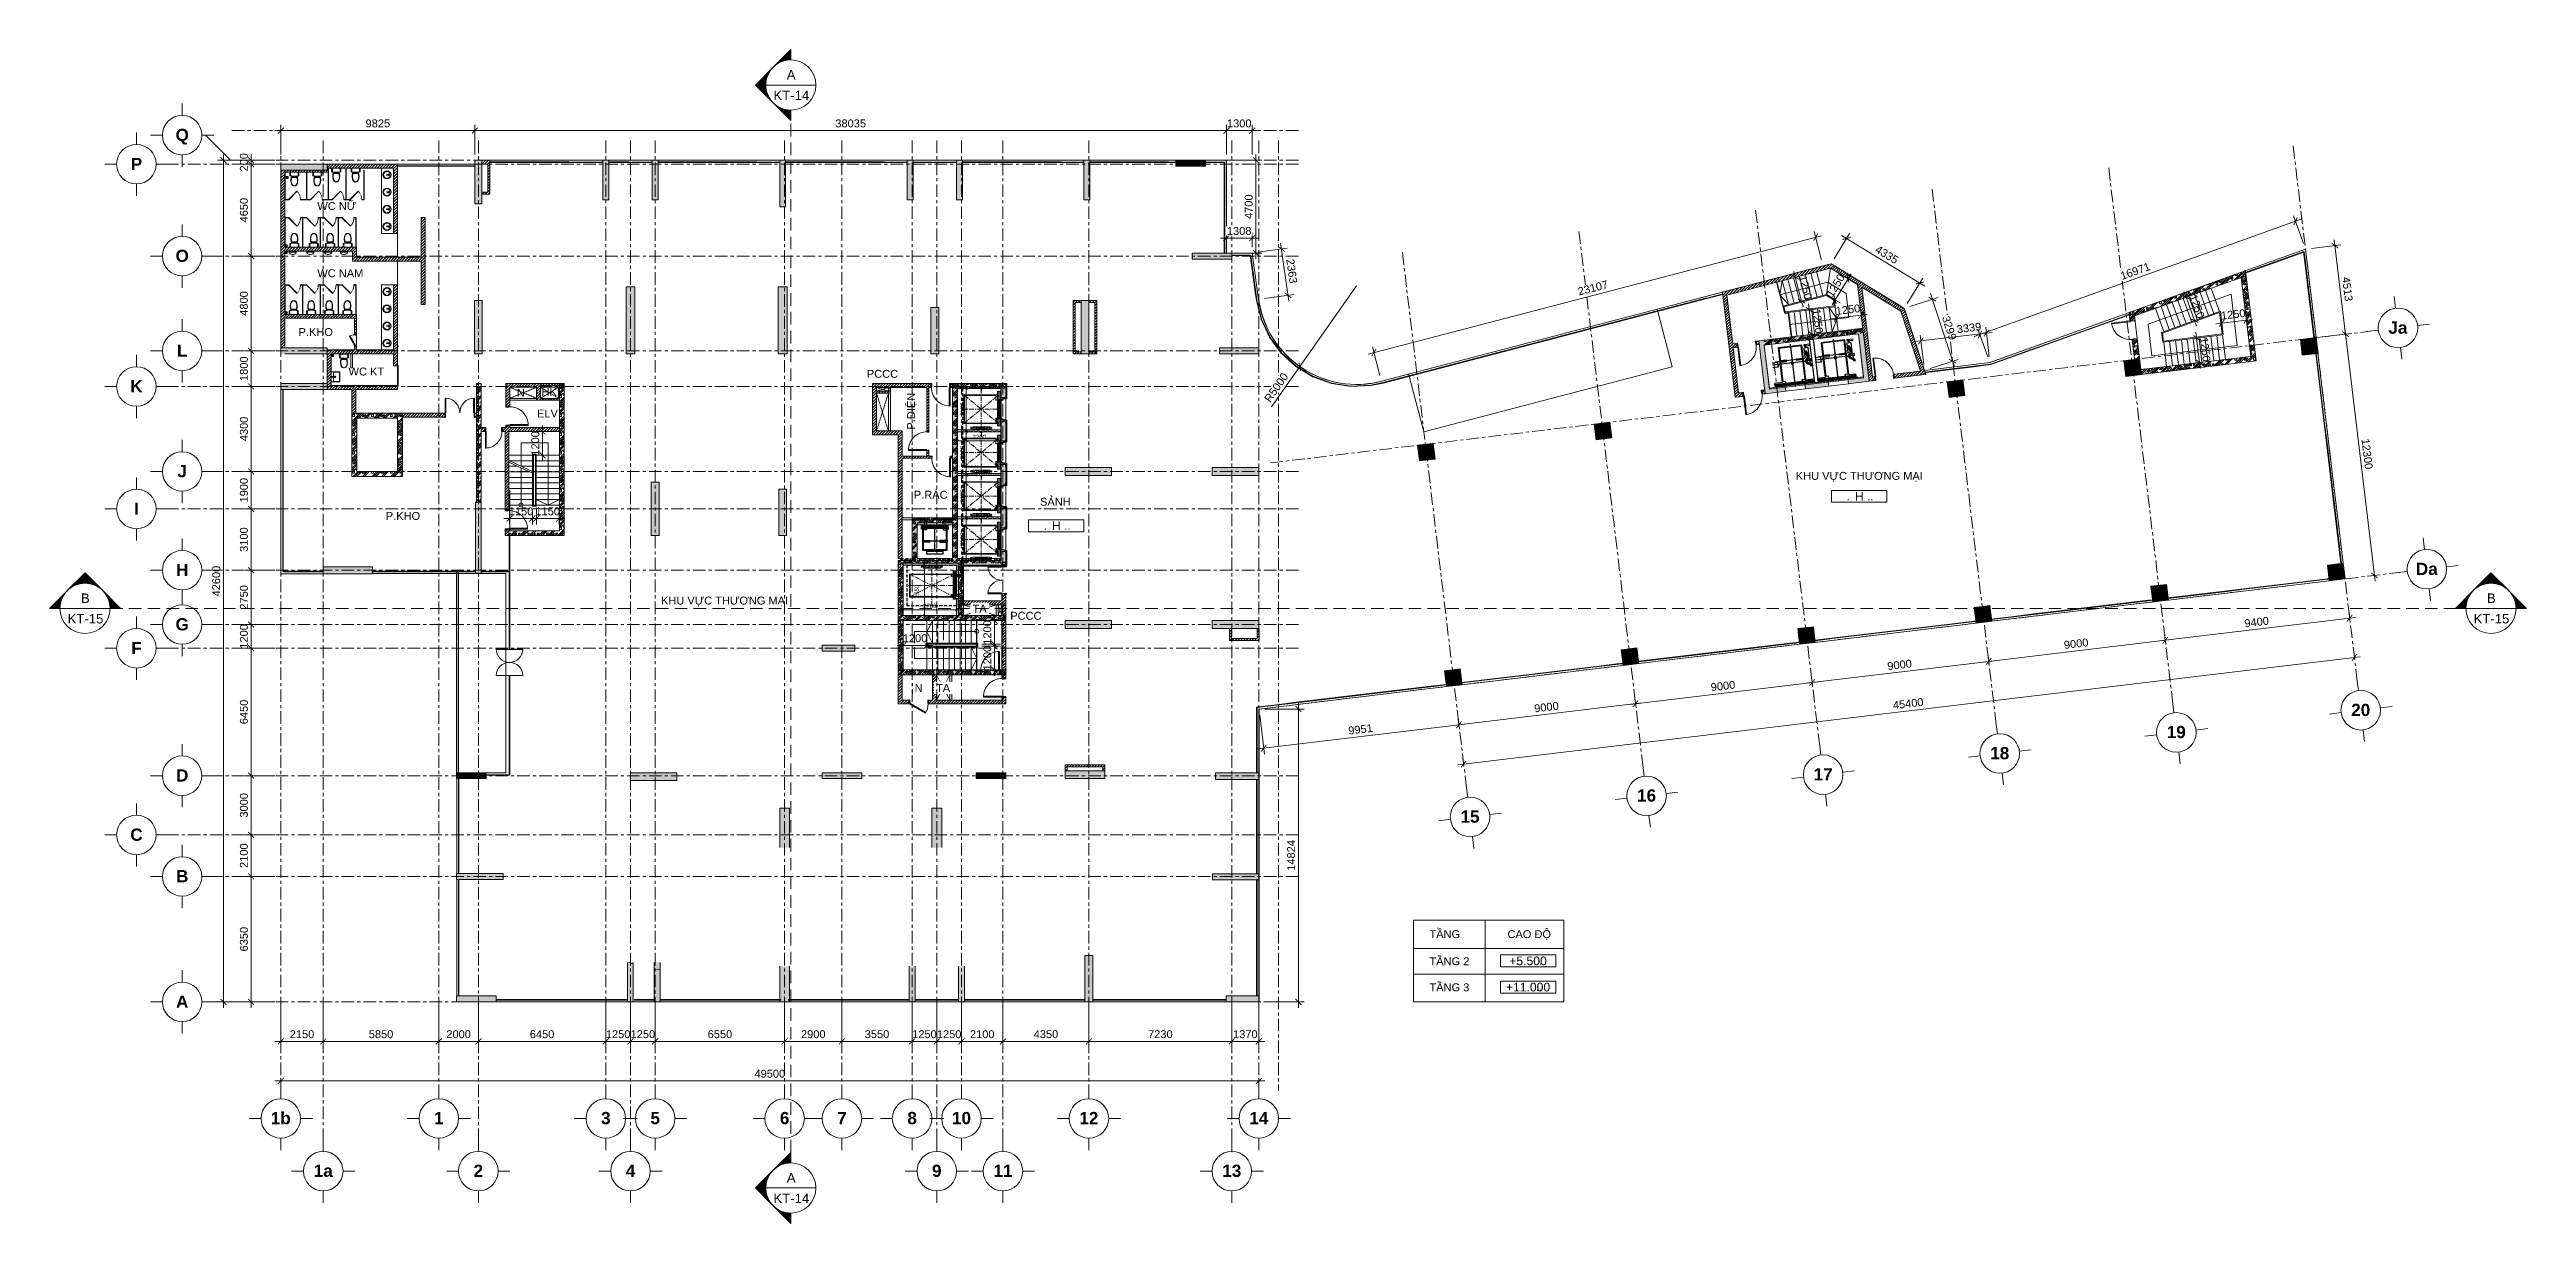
# Model space of a CAD drawing. Header units: millimetres. Extents: x -20201 to 105152, y -11216 to 48206.
import ezdxf
from ezdxf.enums import TextEntityAlignment as Align

# ---------------------------------------------------------------- set-up
doc = ezdxf.new("R2010")
doc.units = ezdxf.units.MM
for name, pattern in [('CENTERX2', [4, 2.5, -0.5, 0.5, -0.5]), ('Dash', [6.35, 3.175, -3.175]), ('Grid Line', [22.225, 12.7, -3.175, 3.175, -3.175]), ('HIDDEN', [0.375, 0.25, -0.125]), ('HIDDEN2', [4.7625, 3.175, -1.5875])]:
    doc.linetypes.add(name, pattern=pattern)
for name, color, linetype, lineweight in [('A-DETL-GENF', 31, 'Continuous', 5), ('A-DETL-GENF-HDLN', 161, 'Dash', 5), ('A-GENM', 13, 'Continuous', 5), ('A-GENM-HDLN', 13, 'Dash', 5), ('CHU', 181, 'Continuous', 5), ('Core - tb$0$A.Wall', 2, 'Continuous', 25), ('CUA', 31, 'Continuous', 9), ('DIM', 1, 'Continuous', 5), ('G-ANNO-SYMB', 111, 'Continuous', 5), ('GRA', 211, 'Continuous', 9), ('HATCH', 9, 'Continuous', 9), ('HATCH-TUONG', 152, 'Continuous', 9), ('KH', 6, 'Continuous', 5), ('KI-HIEU-1', 151, 'Continuous', 9), ('KINH', 152, 'Continuous', 5), ('LAT-GACH', 140, 'Continuous', 13), ('NET CAT', 3, 'Continuous', 5), ('NET CATConcrete', 3, 'Continuous', 5), ('NET THAY 1', 41, 'Continuous', 5), ('NET THAY 2', 55, 'Continuous', 5), ('NET-CAT', 3, 'Continuous', 9), ('NET-THAY', 2, 'Continuous', 9), ('THIET-BI', 44, 'Continuous', 5), ('THIET-BI-1', 26, 'Continuous', 5), ('TRUC', 225, 'Continuous', 5)]:
    doc.layers.add(name, color=color, linetype=linetype, lineweight=lineweight)
doc.layers.add('Core - tb$0$CT3 MBT 11-31$0$Nqh-ME-01', color=8, linetype='Continuous')
doc.styles.add('Arial', font='arial_1.ttf', dxfattribs={"height": 476.25})
doc.styles.add('Arial_2', font='arial_1.ttf', dxfattribs={"height": 400})
doc.styles.add('Arial_B', font='arialbd_1.ttf', dxfattribs={"height": 619.047619})
doc.styles.add('hoistway plan', font='chhbg.shx', dxfattribs={"height": 45})
doc.styles.add('TA1', font='arial_1.ttf')
doc.dimstyles.new('D_100', dxfattribs={"dimtxt": 220, "dimasz": 150, "dimexe": 150, "dimexo": 150, "dimgap": 80, "dimtad": 1, "dimdec": 0, "dimzin": 9, "dimtxsty": 'TA1', "dimblk": 'ARCHTICK', "dimcen": 1, "dimdle": 150, "dimclrd": 256, "dimclre": 256, "dimclrt": 7, "dimadec": 0, "dimazin": 0, "dimtfac": 1, "dimtdec": 0, "dimtix": 1, "dimtmove": 1, "dimatfit": 3, "dimfxl": 0, "dimtolj": 1, "dimtzin": 0, "dimlwd": -1, "dimlwe": -1, "dimarcsym": 0})
doc.dimstyles.new('D_200_KTx2', dxfattribs={"dimtxt": 400, "dimasz": 300, "dimexe": 300, "dimexo": 300, "dimgap": 160, "dimtad": 1, "dimdec": 0, "dimzin": 9, "dimtxsty": 'TA1', "dimblk": 'ARCHTICK', "dimcen": 1, "dimdle": 300, "dimclrd": 256, "dimclre": 256, "dimclrt": 7, "dimadec": 0, "dimazin": 0, "dimtfac": 1, "dimtdec": 0, "dimtix": 1, "dimtmove": 1, "dimatfit": 3, "dimldrblk": 'ARCHTICK', "dimfxl": 0, "dimtolj": 1, "dimtzin": 0, "dimlwd": -1, "dimlwe": -1, "dimarcsym": 0})
doc.dimstyles.new('hoistway plan', dxfattribs={"dimtxt": 45, "dimasz": 17, "dimexe": 15, "dimexo": 20, "dimgap": 25, "dimtad": 1, "dimdec": 0, "dimzin": 0, "dimdsep": 46, "dimtxsty": 'hoistway plan', "dimblk": 'DOT', "dimcen": 50, "dimclrd": 8, "dimclre": 8, "dimclrt": 3, "dimadec": 0, "dimazin": 0, "dimtfac": 1, "dimtdec": 0, "dimtmove": 1, "dimatfit": 3, "dimfxl": 0, "dimtolj": 1, "dimtzin": 0, "dimarcsym": 0})
pattern_1 = [(45, (95.25, 0), (-476.2456, 476.2456), []), (45, (190.5, 0), (-476.2456, 476.2456), []), (45, (0, 0), (-476.2456, 476.2456), []), (45, (476.25, 0), (-476.2456, 476.2456), []), (45, (571.5, 0), (-476.2456, 476.2456), []), (0, (381, 95.25), (0, 952.5), [95.25, -857.25]), (0, (476.25, 190.5), (0, 952.5), [95.25, -857.25]), (45, (381, 95.25), (0, 952.491), [134.683, -1212.342]), (45, (476.25, 95.25), (0, 952.491), [134.683, -1212.342]), (0, (381, 95.25), (0, 952.5), [95.25, -857.25]), (90, (-95.25, 95.25), (-952.5, 6e-14), [95.25, -857.25]), (90, (0, 95.25), (-952.5, 6e-14), [190.5, -762]), (45, (-95.25, 190.5), (0, 952.491), [134.683, -1212.342]), (90, (762, 381), (-952.5, 6e-14), [95.25, -857.25]), (0, (666.75, 381), (0, 952.5), [95.25, -857.25]), (45, (666.75, 381), (0, 952.491), [134.683, -1212.342]), (0, (857.25, 95.25), (0, 952.5), [95.25, -857.25]), (0, (857.25, 571.5), (0, 952.5), [95.25, -857.25]), (90, (1047.75, 666.75), (-952.5, 6e-14), [95.25, -857.25]), (45, (857.25, 571.5), (0, 952.491), [269.367, -1077.658]), (45, (952.5, 571.5), (0, 952.491), [134.683, -1212.342]), (45, (1143, 762), (0, 952.491), [134.683, -1212.342]), (0, (1143, 857.25), (0, 952.5), [95.25, -857.25]), (90, (1143, 762), (-952.5, 6e-14), [95.25, -857.25]), (0, (476.25, 762), (0, 952.5), [95.25, -857.25]), (0, (666.75, 857.25), (0, 952.5), [95.25, -857.25]), (90, (571.5, 762), (-952.5, 6e-14), [95.25, -857.25]), (90, (666.75, 762), (-952.5, 6e-14), [95.25, -857.25]), (45, (476.25, 762), (0, 952.491), [134.683, -1212.342]), (45, (666.75, 762), (0, 952.491), [134.683, -1212.342]), (135, (119, 214.8), (-952.491, 6e-14), [134.683, -1212.342]), (135, (238.1, 333.4), (-952.491, 6e-14), [134.683, -1212.342]), (135, (309.56, 404.8), (-952.491, 6e-14), [134.683, -1212.342]), (135, (333.4, 428.6), (-952.491, 6e-14), [134.683, -1212.342]), (135, (381, 476.25), (-952.491, 6e-14), [134.683, -1212.342]), (135, (404.8, 500.06), (-952.491, 6e-14), [134.683, -1212.342]), (135, (476.25, 571.5), (-952.491, 6e-14), [134.683, -1212.342]), (135, (523.9, 619.1), (-952.491, 6e-14), [134.683, -1212.342]), (45, (119, 214.8), (0, 952.491), [95.25, -1251.775]), (45, (238.1, 333.4), (0, 952.491), [67.361, -1279.665]), (45, (404.8, 500.06), (0, 952.491), [67.361, -1279.665]), (45, (309.56, 595.3), (0, 952.491), [67.361, -1279.665]), (45, (476.25, 571.5), (0, 952.491), [67.361, -1279.665]), (45, (381, 666.75), (0, 952.491), [67.361, -1279.665]), (0, (24.2, 309.5), (0, 952.5), [190.043, -762.457]), (0, (238.1, 523.9), (0, 952.5), [95.25, -857.25])]
pattern_2 = [(240.2551187, (156893.5025, 23438.0964), (5.42651964, -3.10086836), []), (330.2551187, (156893.5025, 23438.0964), (3.10086836, 5.42651964), [])]
pattern_3 = [(225, (281291.963, 17264.836), (4.41941738, -4.41941738), []), (315, (281291.963, 17264.836), (4.41941738, 4.41941738), [])]
pattern_4 = [(240.2551187, (159143.5025, 32413.0964), (5.42651964, -3.10086836), []), (330.2551187, (159143.5025, 32413.0964), (3.10086836, 5.42651964), [])]
pattern_5 = [(240.2551187, (159143.5025, 28013.0964), (5.42651964, -3.10086836), []), (330.2551187, (159143.5025, 28013.0964), (3.10086836, 5.42651964), [])]
pattern_6 = [(240.2551187, (159143.5025, 25813.0964), (5.42651964, -3.10086836), []), (330.2551187, (159143.5025, 25813.0964), (3.10086836, 5.42651964), [])]
pattern_7 = [(45, (0, 0), (-70.71068, 70.71068), [])]

msp = doc.modelspace()

# ---------------------------------------------------------------- texts
at = {"layer": 'CHU', "color": 7, "char_height": 400, "attachment_point": 1, "line_spacing_factor": 0.936439, "style": 'Arial_2'}
for s, insert, width in [('\\pt2540,5080,7620,10160,12700,15240,17780,20320,22860,25400,27940,30480,33020,35560,38100,40640,43180,45720,48260,50800,53340,55880,58420,60960,63500,66040,68580,71120,73660,76200,78740,81280;WC NỮ', (-6647.8, 40485.1), 2058.38), ('\\pt2540,5080,7620,10160,12700,15240,17780,20320,22860,25400,27940,30480,33020,35560,38100,40640,43180,45720,48260,50800,53340,55880,58420,60960,63500,66040,68580,71120,73660,76200,78740,81280;WC NAM', (-6647.8, 37082.7), 2417.94), ('\\pt2540,5080,7620,10160,12700,15240,17780,20320,22860,25400,27940,30480,33020,35560,38100,40640,43180,45720,48260,50800,53340,55880,58420,60960,63500,66040,68580,71120,73660,76200,78740,81280;P.KHO', (-7599.6, 34105.6), 1803.86), ('\\pt2540,5080,7620,10160,12700,15240,17780,20320,22860,25400,27940,30480,33020,35560,38100,40640,43180,45720,48260,50800,53340,55880,58420,60960,63500,66040,68580,71120,73660,76200,78740,81280;WC KT', (-5068.5, 32106.8), 1884.66), ('\\pt2540,5080,7620,10160,12700,15240,17780,20320,22860,25400,27940,30480,33020,35560,38100,40640,43180,45720,48260,50800,53340,55880,58420,60960,63500,66040,68580,71120,73660,76200,78740,81280;PCCC', (21160.9, 31990.6), 1644.28), ('\\pt2540,5080,7620,10160,12700,15240,17780,20320,22860,25400,27940,30480,33020,35560,38100,40640,43180,45720,48260,50800,53340,55880,58420,60960,63500,66040,68580,71120,73660,76200,78740,81280;N', (3446.2, 31034.3), 428.24), ('\\pt2540,5080,7620,10160,12700,15240,17780,20320,22860,25400,27940,30480,33020,35560,38100,40640,43180,45720,48260,50800,53340,55880,58420,60960,63500,66040,68580,71120,73660,76200,78740,81280;HK', (4694.6, 31073.6), 816.08), ('\\pt2540,5080,7620,10160,12700,15240,17780,20320,22860,25400,27940,30480,33020,35560,38100,40640,43180,45720,48260,50800,53340,55880,58420,60960,63500,66040,68580,71120,73660,76200,78740,81280;ELV', (4469.8, 29983.9), 1108.98), ('\\pt2540,5080,7620,10160,12700,15240,17780,20320,22860,25400,27940,30480,33020,35560,38100,40640,43180,45720,48260,50800,53340,55880,58420,60960,63500,66040,68580,71120,73660,76200,78740,81280;KHU VỰC THƯƠNG MẠI', (68172.6, 26825.3), 6627.62), ('\\pt2540,5080,7620,10160,12700,15240,17780,20320,22860,25400,27940,30480,33020,35560,38100,40640,43180,45720,48260,50800,53340,55880,58420,60960,63500,66040,68580,71120,73660,76200,78740,81280;P.RÁC', (23539.2, 25869.8), 1777.6), ('\\pt2540,5080,7620,10160,12700,15240,17780,20320,22860,25400,27940,30480,33020,35560,38100,40640,43180,45720,48260,50800,53340,55880,58420,60960,63500,66040,68580,71120,73660,76200,78740,81280;SẢNH', (29926.6, 25513.8), 1644.28), ('\\pt2540,5080,7620,10160,12700,15240,17780,20320,22860,25400,27940,30480,33020,35560,38100,40640,43180,45720,48260,50800,53340,55880,58420,60960,63500,66040,68580,71120,73660,76200,78740,81280;P.KHO', (-3182.9, 24798.3), 1803.86), ('\\pt2540,5080,7620,10160,12700,15240,17780,20320,22860,25400,27940,30480,33020,35560,38100,40640,43180,45720,48260,50800,53340,55880,58420,60960,63500,66040,68580,71120,73660,76200,78740,81280;KHU VỰC THƯƠNG MẠI', (10744.3, 20514.9), 6627.62), ('\\pt2540,5080,7620,10160,12700,15240,17780,20320,22860,25400,27940,30480,33020,35560,38100,40640,43180,45720,48260,50800,53340,55880,58420,60960,63500,66040,68580,71120,73660,76200,78740,81280;PCCC', (28418.3, 19743.6), 1644.28), ('\\pt2540,5080,7620,10160,12700,15240,17780,20320,22860,25400,27940,30480,33020,35560,38100,40640,43180,45720,48260,50800,53340,55880,58420,60960,63500,66040,68580,71120,73660,76200,78740,81280;TẦNG', (49635.4, 3628.7), 6627.62), ('\\pt2540,5080,7620,10160,12700,15240,17780,20320,22860,25400,27940,30480,33020,35560,38100,40640,43180,45720,48260,50800,53340,55880,58420,60960,63500,66040,68580,71120,73660,76200,78740,81280;CAO ĐỘ', (53583, 3628.7), 6627.62), ('\\pt2540,5080,7620,10160,12700,15240,17780,20320,22860,25400,27940,30480,33020,35560,38100,40640,43180,45720,48260,50800,53340,55880,58420,60960,63500,66040,68580,71120,73660,76200,78740,81280;TẦNG 2', (49635.4, 2254.5), 6627.62), ('\\pt2540,5080,7620,10160,12700,15240,17780,20320,22860,25400,27940,30480,33020,35560,38100,40640,43180,45720,48260,50800,53340,55880,58420,60960,63500,66040,68580,71120,73660,76200,78740,81280;TẦNG 3', (49635.4, 937.1), 6627.62)]:
    msp.add_mtext(s, dxfattribs=dict(at, insert=insert, width=width))
at = {"layer": 'CHU', "color": 7, "insert": (23199.6, 28969.7), "char_height": 400, "width": 1937.18, "attachment_point": 1, "rotation": 90, "line_spacing_factor": 0.936439, "style": 'Arial_2'}
msp.add_mtext('\\pt2540,5080,7620,10160,12700,15240,17780,20320,22860,25400,27940,30480,33020,35560,38100,40640,43180,45720,48260,50800,53340,55880,58420,60960,63500,66040,68580,71120,73660,76200,78740,81280;P.ĐIỆN', dxfattribs=at)
at = {"layer": 'G-ANNO-SYMB', "attachment_point": 2, "line_spacing_factor": 0.941778, "style": 'Arial'}
for s, insert, char_height, width in [('A', (17331.8, 47162.7), 476.2, 443.133), ('KT-14', (17339.8, 46123.7), 476.25, 2240.682), ('B', (-18389, 20672.3), 476.2, 443.133), ('B', (103372.1, 20672.3), 476.2, 443.133), ('KT-15', (-18381, 19633.2), 476.25, 2240.682), ('KT-15', (103380.1, 19633.2), 476.25, 2240.682), ('A', (17331.8, -8666.7), 476.2, 443.133), ('KT-14', (17339.8, -9705.8), 476.25, 2240.682)]:
    msp.add_mtext(s, dxfattribs=dict(at, insert=insert, char_height=char_height, width=width))
at = {"layer": 'KH', "attachment_point": 2, "line_spacing_factor": 0.941778, "style": 'Arial_B'}
for s, insert, char_height, width in [('\\fArial|b1|i0|c0|p34|;Q', (-13487.2, 44192.4), 619.048, 785.949), ('\\fArial|b1|i0|c0|p34|;P', (-15801.9, 42722.4), 619.048, 668.424), ('\\fArial|b1|i0|c0|p34|;O', (-13487.2, 38072.4), 619.048, 785.949), ('Ja', (98644.6, 34439.8), 619.05, 1116.488), ('\\fArial|b1|i0|c0|p34|;L', (-13487.2, 33272.4), 619.048, 617.007), ('\\fArial|b1|i0|c0|p34|;K', (-15801.9, 31472.4), 619.048, 727.186), ('\\fArial|b1|i0|c0|p34|;J', (-13487.2, 27172.4), 619.048, 558.244), ('\\fArial|b1|i0|c0|p34|;I', (-15801.9, 25272.4), 619.048, 279.122), ('\\fArial|b1|i0|c0|p34|;H', (-13487.2, 22172.4), 619.048, 727.186), ('Da', (100107.5, 22227.1), 619.05, 1285.43), ('\\fArial|b1|i0|c0|p34|;G', (-13487.2, 19422.4), 619.048, 785.949), ('\\fArial|b1|i0|c0|p34|;F', (-15801.9, 18222.4), 619.048, 617.007), ('20', (96764.7, 15088.1), 619.05, 1116.488), ('19', (87431.4, 13970.1), 619.05, 1116.488), ('18', (78495.3, 12899.7), 619.05, 1116.488), ('\\fArial|b1|i0|c0|p34|;D', (-13487.2, 11772.4), 619.048, 727.186), ('17', (69559.2, 11829.3), 619.05, 1116.488), ('16', (60623.1, 10758.9), 619.05, 1116.488), ('\\fArial|b1|i0|c0|p34|;C', (-15801.9, 8772.4), 619.048, 727.186), ('15', (51687, 9688.5), 619.05, 1116.488), ('\\fArial|b1|i0|c0|p34|;B', (-13487.2, 6672.4), 619.048, 727.186), ('\\fArial|b1|i0|c0|p34|;A', (-13487.2, 322.4), 619.048, 705.15), ('1b', (-8499.2, -5572.2), 619.05, 1175.251), ('\\fArial|b1|i0|c0|p34|;1', (-499.2, -5572.2), 619.048, 558.244), ('\\fArial|b1|i0|c0|p34|;3', (7950.8, -5572.2), 619.048, 558.244), ('\\fArial|b1|i0|c0|p34|;5', (10450.8, -5572.2), 619.048, 558.244), ('\\fArial|b1|i0|c0|p34|;6', (17000.8, -5572.2), 619.048, 558.244), ('\\fArial|b1|i0|c0|p34|;7', (19900.8, -5572.2), 619.048, 558.244), ('\\fArial|b1|i0|c0|p34|;8', (23450.8, -5572.2), 619.048, 558.244), ('10', (25950.8, -5572.2), 619.05, 1116.488), ('12', (32400.8, -5572.2), 619.05, 1116.488), ('14', (41000.8, -5572.2), 619.05, 1116.488), ('1a', (-6349.2, -8239.8), 619.05, 1116.488), ('\\fArial|b1|i0|c0|p34|;2', (1500.8, -8239.8), 619.048, 558.244), ('\\fArial|b1|i0|c0|p34|;4', (9200.8, -8239.8), 619.048, 558.244), ('\\fArial|b1|i0|c0|p34|;9', (24700.8, -8239.8), 619.048, 558.244), ('11', (28050.8, -8239.8), 619.05, 1116.488), ('13', (39630.8, -8239.8), 619.05, 1116.488)]:
    msp.add_mtext(s, dxfattribs=dict(at, insert=insert, char_height=char_height, width=width))

# ---------------------------------------------------------------- blocks, each defined once
blk = doc.blocks.new('THANG  BO 3 - THANG  BO 3-371141-MẶT BẰNG TẦNG 2-3')
at = {"layer": 'A-DETL-GENF'}
for p, q in [((46251, 18878), (45935, 20087)), ((46542, 18954), (46225, 20163)), ((46731, 19003), (46929, 20347)), ((44510, 18423), (44194, 19632)), ((44484, 19708), (44362, 18988)), ((44362, 18988), (46792, 19624)), ((44362, 18988), (44800, 18498)), ((44800, 18498), (44484, 19708)), ((44510, 18423), (46731, 19003)), ((44571, 18387), (46723, 18949)), ((45090, 18574), (44774, 19784)), ((45381, 18650), (45064, 19859)), ((45671, 18726), (45355, 19935)), ((45961, 18802), (45645, 20011)), ((46723, 18949), (47077, 18733)), ((46731, 19003), (47124, 18763)), ((46792, 19624), (47717, 19059)), ((47717, 19059), (47864, 17841)), ((67206, 19016), (63004, 17510)), ((65207, 17637), (64785, 18810)), ((65489, 17739), (65067, 18912)), ((65771, 17840), (65350, 19013)), ((66053, 17941), (65632, 19114)), ((66336, 18043), (65914, 19216)), ((66618, 18144), (66197, 19317)), ((67517, 16419), (67206, 19016)), ((44600, 18080), (44510, 18424)), ((44637, 18135), (44571, 18388)), ((47169, 18388), (44600, 18080)), ((47113, 18431), (44637, 18135)), ((44785, 18103), (44935, 16860)), ((47864, 17841), (44860, 17481)), ((45083, 18138), (45232, 16896)), ((45381, 18174), (45530, 16932)), ((45679, 18210), (45828, 16968)), ((45977, 18246), (46126, 17003)), ((46275, 18281), (46424, 17039)), ((46573, 18317), (46722, 17075)), ((46870, 18353), (47243, 17767)), ((46870, 18353), (47020, 17111)), ((47243, 17767), (47020, 17111)), ((47077, 18733), (47113, 18431)), ((47124, 18763), (47169, 18388)), ((47169, 18388), (47317, 17146)), ((63795, 17130), (63373, 18303)), ((64077, 17231), (63656, 18404)), ((66662, 18160), (63684, 17090)), ((66620, 18092), (63739, 17053)), ((64360, 17333), (63938, 18506)), ((64642, 17434), (64220, 18607)), ((64924, 17536), (64503, 18709)), ((66750, 17007), (66620, 18092)), ((66806, 16963), (66662, 18160)), ((63004, 17510), (63198, 15901)), ((63198, 15901), (67517, 16419)), ((63684, 17090), (63744, 16596)), ((63739, 17053), (63788, 16652)), ((63744, 16596), (66806, 16963)), ((63788, 16652), (66750, 17007)), ((63794, 16602), (63942, 15361)), ((64091, 16638), (64240, 15397)), ((64389, 16673), (64538, 15432)), ((64687, 16709), (64836, 15468)), ((64985, 16745), (65134, 15504)), ((65283, 16780), (65432, 15539)), ((65581, 16816), (65729, 15575)), ((65879, 16852), (66027, 15611)), ((66176, 16888), (66325, 15646)), ((66474, 16923), (66623, 15682)), ((66772, 16959), (66921, 15718)), ((0, 11), (0, 2503)), ((0, 8), (0, 2500)), ((1750, 1954), (575, 1954)), ((575, 1954), (575, 1350)), ((1150, 1150), (1150, 1350)), ((1150, 1350), (3770, 1350)), ((1200, 2500), (1200, 0)), ((1480, 2496), (1200, 1925)), ((1200, 1925), (1480, 1350)), ((1200, 1200), (1200, 1300)), ((1200, 1300), (3720, 1300)), ((1480, 2500), (1480, 1350)), ((1760, 2500), (1760, 2111)), ((1760, 2111), (1760, 2500)), ((1760, 2500), (1760, 2111)), ((1760, 1927), (1760, 1350)), ((3720, 1954), (1836, 1954)), ((1836, 1954), (3720, 1954)), ((3720, 1954), (1836, 1954)), ((2040, 2500), (2040, 1509)), ((2320, 2500), (2320, 1350)), ((2600, 2500), (2600, 1350)), ((2880, 2500), (2880, 1350)), ((3160, 2500), (3160, 1350)), ((3440, 2500), (3440, 1346)), ((3720, 2500), (3720, 1296)), ((3720, 1300), (3720, 1200)), ((3770, 1350), (3770, 1150)), ((575, 1150), (575, 575)), ((575, 575), (3720, 575)), ((3770, 1150), (1150, 1150)), ((3720, 1200), (1200, 1200)), ((1480, 1150), (1480, 0)), ((1760, 1150), (1760, 0)), ((2040, 1150), (2040, 0)), ((2320, 1150), (2320, 0)), ((2600, 1154), (2600, 4)), ((2880, 1154), (2880, 4)), ((3160, 1154), (3160, 4)), ((3440, 1154), (3440, 4)), ((3720, 575), (3440, 1150)), ((3440, 4), (3720, 575)), ((3720, 1154), (3720, 4))]:
    blk.add_line(p, q, dxfattribs=at)
blk.add_circle((3720, 1954), 100, dxfattribs=at)
blk.add_circle((3720, 1954), 100, dxfattribs=at)
blk.add_circle((3720, 1954), 100, dxfattribs=at)
blk = doc.blocks.new('THANG  BO 5 - THANG  BO 5-373209-MẶT BẰNG TẦNG 2-3')
at = {"layer": 'A-DETL-GENF'}
for p, q in [((3072, 27662), (5588, 27662)), ((3647, 27112), (3647, 28287)), ((3647, 28287), (5013, 28287)), ((4422, 27712), (4222, 27712)), ((4222, 27712), (4222, 25092)), ((4372, 27662), (4272, 27662)), ((4272, 27662), (4272, 25142)), ((4372, 25142), (4372, 27662)), ((4422, 25092), (4422, 27712)), ((5013, 28287), (5013, 25142)), ((4222, 26847), (3072, 27382)), ((3072, 27382), (4222, 27382)), ((3072, 27296), (4222, 26761)), ((3072, 27102), (3490, 27102)), ((3072, 26822), (4092, 26822)), ((3072, 26542), (4222, 26542)), ((3647, 25142), (3647, 27026)), ((3674, 27102), (4222, 27102)), ((4418, 27382), (5588, 27382)), ((4418, 27102), (5588, 27102)), ((4418, 26822), (5588, 26822)), ((4418, 26542), (5588, 26542)), ((3072, 26262), (4222, 26262)), ((3072, 25982), (4222, 25982)), ((3072, 25702), (4222, 25702)), ((3072, 25422), (4226, 25422)), ((4272, 25142), (3072, 25142)), ((4226, 25092), (4422, 25092)), ((5588, 25142), (4276, 25142)), ((4276, 25142), (4372, 25142)), ((4418, 26262), (5588, 26262)), ((4418, 25982), (5588, 25982)), ((4418, 25702), (5588, 25702)), ((4418, 25422), (5588, 25422)), ((4422, 25422), (5013, 25142)), ((5013, 25142), (5588, 25422))]:
    blk.add_line(p, q, dxfattribs=at)
blk.add_circle((3647, 25142), 100, dxfattribs=at)
blk = doc.blocks.new('Core - tb$0$CT3 MBT 11-31$0$tm')
at = {"layer": 'Core - tb$0$CT3 MBT 11-31$0$Nqh-ME-01'}
for p, q in [((-1085, -1125), (1073, -1125)), ((-270, -1751), (-270, -281)), ((-130, -1885), (-130, -115)), ((-130, -459), (-130, -150)), ((-130, -469), (-130, -378)), ((854, -538), (854, -1663)), ((854, -538), (892, -538)), ((892, -538), (892, -1663)), ((939, -538), (939, -1663)), ((939, -538), (976, -538)), ((976, -538), (976, -1663)), ((-855, -1896), (-952, -1896)), ((-896, -1896), (-818, -1896)), ((-265, -2019), (-728, -1777)), ((-348, -1896), (-662, -1896)), ((-500, -1981), (-500, -1810)), ((-292, -1896), (-144, -1896)), ((-204, -1896), (-282, -1896)), ((-130, -2125), (-130, -1731)), ((-130, -1818), (-130, -1731)), ((854, -1663), (892, -1663)), ((939, -1663), (976, -1663)), ((957, -2055), (957, -2125))]:
    blk.add_line(p, q, dxfattribs=at)
for points in [[(-970, -494), (800, -494)], [(-970, -1706), (-970, -494)], [(-940, -1675), (-940, -525)], [(-940, -525), (760, -525)], [(-310, -525), (-230, -525)], [(-310, -845), (-310, -525)], [(-230, -845), (-310, -845)], [(-260, -115), (-260, -390)], [(-260, -390), (-230, -390)], [(-30, -390), (-230, -390)], [(-230, -525), (-230, -845)], [(-168, -393), (-93, -393)], [(-168, -399), (-168, -393)], [(-167, -400), (-135, -402)], [(-135, -426), (-135, -455)], [(-135, -455), (-125, -455)], [(-134, -424), (-134, -403)], [(-126, -424), (-126, -403)], [(-125, -402), (-93, -400)], [(-125, -426), (-125, -455)], [(-93, -399), (-93, -393)], [(-30, -390), (0, -390)], [(0, -390), (0, -115)], [(760, -675), (760, -525)], [(845, -675), (760, -675)], [(900, -115), (800, -115)], [(800, -494), (800, -115)], [(845, -115), (845, -2055)], [(900, -115), (900, -2055)], [(930, -2055), (930, -115)], [(930, -115), (985, -115)], [(985, -2055), (985, -115)], [(800, -1706), (-970, -1706)], [(-963, -2125), (-963, -1816)], [(-963, -1816), (-888, -1816)], [(760, -1675), (-940, -1675)], [(-888, -2125), (-888, -1816)], [(-885, -1888), (-885, -1853)], [(-882, -1853), (-885, -1853)], [(-885, -1940), (-885, -1904)], [(-882, -1940), (-885, -1940)], [(-882, -1853), (-882, -1888)], [(-882, -1888), (-831, -1888)], [(-882, -1891), (-831, -1891)], [(-882, -1901), (-831, -1901)], [(-831, -1904), (-882, -1904)], [(-882, -1904), (-882, -1940)], [(-828, -1898), (-828, -1894)], [(-825, -1894), (-825, -1898)], [(-800, -2006), (-800, -1786)], [(-800, -1786), (-300, -1786)], [(-300, -2006), (-800, -2006)], [(-623, -1786), (-661, -1858)], [(-661, -1858), (-377, -2006)], [(-339, -1934), (-623, -1786)], [(-377, -2006), (-339, -1934)], [(-230, -1355), (-310, -1355)], [(-310, -1355), (-310, -1675)], [(-310, -1675), (-230, -1675)], [(-300, -1786), (-300, -2006)], [(-275, -1894), (-275, -1898)], [(-272, -1898), (-272, -1894)], [(-218, -1888), (-269, -1888)], [(-218, -1891), (-269, -1891)], [(-218, -1901), (-269, -1901)], [(-269, -1904), (-218, -1904)], [(-230, -1675), (-230, -1355)], [(-222, -2125), (-222, -2032)], [(-222, -2032), (-212, -2032)], [(-218, -1853), (-218, -1888)], [(-218, -1853), (-215, -1853)], [(-218, -1904), (-218, -1940)], [(-218, -1940), (-215, -1940)], [(-215, -1888), (-215, -1853)], [(-215, -1940), (-215, -1904)], [(-212, -2097), (-212, -1820)], [(-212, -1820), (-149, -1820)], [(-149, -2097), (-212, -2097)], [(-206, -2097), (-206, -1820)], [(-200, -1810), (-60, -1810)], [(-200, -1820), (-200, -1810)], [(-175, -1807), (-175, -1800)], [(-174, -1799), (-136, -1796)], [(-175, -1807), (-86, -1807)], [(-149, -2097), (-149, -1820)], [(-149, -1853), (-90, -1853)], [(13, -2032), (-149, -2032)], [(-138, -1777), (-138, -1745)], [(-138, -1745), (-122, -1745)], [(-137, -1778), (-136, -1778)], [(-135, -1795), (-135, -1779)], [(-125, -1795), (-125, -1779)], [(-124, -1778), (-123, -1778)], [(-86, -1799), (-124, -1796)], [(-122, -1777), (-122, -1745)], [(-109, -1820), (-36, -1820)], [(-109, -1820), (51, -2097)], [(-86, -1807), (-86, -1800)], [(-60, -1820), (-60, -1810)], [(-43, -1820), (117, -2097)], [(-36, -1820), (123, -2097)], [(51, -2097), (123, -2097)], [(143, -2032), (86, -2032)], [(143, -2125), (143, -2032)], [(845, -1525), (760, -1525)], [(760, -1525), (760, -1675)], [(800, -1706), (800, -2055)], [(900, -2055), (800, -2055)], [(930, -2055), (985, -2055)]]:
    blk.add_lwpolyline(points, dxfattribs=at)
for points in [[(-168, -399, 0.3963245), (-167, -400)], [(-134, -403, 0.3963245), (-135, -402)], [(-135, -425, 0.2679492), (-134, -424)], [(-135, -425, 0.2679492), (-135, -426)], [(-125, -402, 0.3963245), (-126, -403)], [(-126, -424, 0.2679492), (-126, -425)], [(-125, -426, 0.2679492), (-126, -425)], [(-93, -400, 0.3963245), (-93, -399)], [(-885, -1888, 0.4142136), (-882, -1891)], [(-882, -1901, 0.4142136), (-885, -1904)], [(-825, -1894, 0.4142136), (-831, -1888)], [(-828, -1894, 0.4142136), (-831, -1891)], [(-831, -1901, 0.4142136), (-828, -1898)], [(-831, -1904, 0.4142136), (-825, -1898)], [(-275, -1894, -0.4142136), (-269, -1888)], [(-269, -1904, -0.4142136), (-275, -1898)], [(-272, -1894, -0.4142136), (-269, -1891)], [(-269, -1901, -0.4142136), (-272, -1898)], [(-215, -1888, -0.4142136), (-218, -1891)], [(-218, -1901, -0.4142136), (-215, -1904)], [(-174, -1799, 0.3908765), (-175, -1800)], [(-138, -1777, 0.4142136), (-137, -1778)], [(-135, -1779, 0.4142136), (-136, -1778)], [(-136, -1796, 0.3908765), (-135, -1795)], [(-124, -1778, 0.4142136), (-125, -1779)], [(-125, -1795, 0.3908765), (-124, -1796)], [(-123, -1778, 0.4142136), (-122, -1777)], [(-86, -1800, 0.3908765), (-86, -1799)]]:
    blk.add_lwpolyline(points, format="xyb", dxfattribs=at)
for centre, radius in [((-130, -1125), 60), ((-500, -1896), 40)]:
    blk.add_circle(centre, radius, dxfattribs=at)
blk = doc.blocks.new('_DOT')
at = {"color": 0, "linetype": 'ByBlock'}
blk.add_line((-0.5, 0), (-1, 0), dxfattribs=at)
at = {"color": 0, "linetype": 'ByBlock', "const_width": 0.5}
blk.add_lwpolyline([(-0.25, 0, 1), (0.25, 0, 1)], format="xyb", close=True, dxfattribs=at)
blk = doc.blocks.new('A$C1F5A74C7')
at = {"color": 0, "lineweight": 5}
for p, q in [((0, 10), (0, 12)), ((0, 10), (21, 10)), ((3, 8), (3, 10)), ((3, 5), (3, 7)), ((5, 91), (10, 94)), ((5, 91), (5, 29)), ((5, 91), (15, 91)), ((6, 78), (5, 75)), ((5, 75), (8, 75)), ((6, 72), (5, 69)), ((5, 69), (8, 69)), ((6, 66), (5, 63)), ((5, 63), (8, 63)), ((6, 60), (5, 57)), ((5, 57), (8, 57)), ((6, 54), (5, 51)), ((5, 51), (8, 51)), ((5, 49), (8, 49)), ((5, 10), (5, 29)), ((8, 5), (5, 5)), ((7, 80), (6, 78)), ((6, 78), (10, 78)), ((8, 73), (6, 72)), ((8, 67), (6, 66)), ((8, 61), (6, 60)), ((8, 55), (6, 54)), ((8, 82), (7, 80)), ((7, 81), (10, 81)), ((7, 80), (10, 80)), ((7, 29), (7, 76)), ((7, 10), (7, 31)), ((7, 9), (7, 10)), ((7, 5), (7, 8)), ((7, 5), (7, 5)), ((9, 84), (8, 82)), ((8, 83), (10, 83)), ((8, 73), (8, 75)), ((8, 69), (8, 67)), ((8, 61), (8, 63)), ((8, 57), (8, 55)), ((8, 51), (8, 49)), ((10, 87), (9, 85)), ((9, 85), (12, 86)), ((10, 5), (9, 5)), ((10, 99), (10, 11)), ((10, 94), (15, 91)), ((10, 87), (12, 85)), ((10, 41), (10, 80)), ((10, 78), (15, 78)), ((10, 41), (11, 41)), ((10, 13), (10, 0)), ((12, 5), (10, 5)), ((11, 84), (13, 84)), ((11, 81), (14, 82)), ((11, 41), (11, 80)), ((11, 80), (14, 80)), ((12, 84), (12, 83)), ((12, 73), (12, 75)), ((12, 75), (15, 75)), ((12, 73), (15, 72)), ((12, 69), (12, 67)), ((12, 69), (15, 69)), ((12, 67), (15, 66)), ((12, 61), (12, 63)), ((12, 63), (15, 63)), ((12, 61), (15, 60)), ((12, 57), (12, 55)), ((12, 57), (15, 57)), ((12, 55), (15, 54)), ((12, 49), (12, 51)), ((12, 51), (15, 51)), ((12, 49), (15, 49)), ((12, 5), (12, 5)), ((13, 82), (14, 80)), ((16, 5), (13, 5)), ((14, 80), (15, 78)), ((14, 29), (14, 76)), ((14, 10), (14, 31)), ((14, 9), (14, 10)), ((14, 5), (14, 8)), ((15, 91), (15, 29)), ((15, 78), (15, 75)), ((15, 72), (15, 69)), ((15, 66), (15, 63)), ((15, 60), (15, 57)), ((15, 54), (15, 51)), ((15, 10), (15, 29)), ((18, 10), (18, 8)), ((18, 7), (18, 5)), ((21, 10), (21, 12))]:
    blk.add_line(p, q, dxfattribs=at)
for centre, radius, start, end in [((5, 7), 2.77, 227.34885, 309.05244), ((10, 15), 10.9, 250.52917, 255.5659), ((10, 15), 10.9, 263.50995, 276.49074), ((10, 15), 10.9, 284.16714, 289.47152), ((16, 7), 2.77, 230.845, 312.6565)]:
    blk.add_arc(centre, radius, start, end, dxfattribs=at)
blk = doc.blocks.new('*U61')
for p, q in [((11, 0), (11, 0)), ((12, 0), (11, 0)), ((12, 0), (12, 0)), ((14, 0), (13, 0)), ((14, 3), (14, 4)), ((14, 2), (14, 3)), ((14, 2), (14, 2)), ((14, 0), (14, 1)), ((14, 0), (14, -1)), ((14, 0), (15, 0)), ((16, 0), (16, 0)), ((17, 0), (17, 0)), ((17, 0), (18, 0)), ((48, 10), (48, -10)), ((14, -2), (14, -3)), ((14, -2), (14, -2)), ((14, -3), (14, -4))]:
    blk.add_line(p, q)
blk.add_lwpolyline([(50, 10), (9, 10, 0.4142147), (7, 8), (7, -8, 0.4142136), (9, -10), (50, -10)], format="xyb")
for radius in [2.9, 0.712]:
    blk.add_circle((14, 0), radius)
at = {"extrusion": (0, 0, -1), "xscale": 0.3999999999068677, "yscale": 0.3999999999068677, "zscale": -0.4, "rotation": 90.00000000000001}
blk.add_blockref('A$C1F5A74C7', (-43, -4), dxfattribs=at)
blk = doc.blocks.new('_ARCHTICK')
at = {"color": 0, "linetype": 'ByBlock', "const_width": 0.15}
blk.add_lwpolyline([(-0.5, -0.5), (0.5, 0.5)], dxfattribs=at)
blk = doc.blocks.new('*D67')
at = {"layer": 'Defpoints', "color": 0, "transparency": 16777216}
for p in [(1329, 5550), (1329, 3000), (1329, 3000)]:
    blk.add_point(p, dxfattribs=at)
at = {"layer": 'DIM', "transparency": 16777216}
blk.add_line((1329, 5700), (1329, 2850), dxfattribs=at)
at = {"layer": 'DIM', "transparency": 16777216, "xscale": 150, "yscale": 150, "zscale": 150}
for p, rotation in [((1329, 5550), 89.99999999999993), ((1329, 3000), 269.9999999999999)]:
    blk.add_blockref('_ARCHTICK', p, dxfattribs=dict(at, rotation=rotation))
at = {"layer": 'DIM', "color": 7, "transparency": 16777216, "insert": (944, 4225), "char_height": 220, "attachment_point": 5, "rotation": 90, "style": 'TA1'}
blk.add_mtext('\\A1;2550', dxfattribs=at)
blk = doc.blocks.new('*D68')
at = {"layer": 'Defpoints', "color": 0, "transparency": 16777216}
for p in [(250, 3301), (2950, 3301), (2950, 3301)]:
    blk.add_point(p, dxfattribs=at)
at = {"layer": 'DIM', "transparency": 16777216}
blk.add_line((100, 3301), (3100, 3301), dxfattribs=at)
at = {"layer": 'DIM', "transparency": 16777216, "xscale": 150, "yscale": 150, "zscale": 150}
for p, rotation in [((250, 3301), 179.9999999999999), ((2950, 3301), 359.9999999999999)]:
    blk.add_blockref('_ARCHTICK', p, dxfattribs=dict(at, rotation=rotation))
at = {"layer": 'DIM', "color": 7, "transparency": 16777216, "insert": (1600, 3493), "char_height": 220, "attachment_point": 5, "style": 'TA1'}
blk.add_mtext('\\A1;2700', dxfattribs=at)
blk = doc.blocks.new('*D62')
at = {"layer": 'Defpoints', "color": 0, "transparency": 16777216}
for p in [(3443, 7900), (3443, 7900), (3443, 5800)]:
    blk.add_point(p, dxfattribs=at)
at = {"layer": 'DIM', "transparency": 16777216}
blk.add_line((3443, 5650), (3443, 8050), dxfattribs=at)
at = {"layer": 'DIM', "transparency": 16777216, "xscale": 150, "yscale": 150, "zscale": 150}
for p, rotation in [((3443, 7900), 89.9999999999999), ((3443, 5800), 269.9999999999999)]:
    blk.add_blockref('_ARCHTICK', p, dxfattribs=dict(at, rotation=rotation))
at = {"layer": 'DIM', "color": 7, "transparency": 16777216, "insert": (3251, 6850), "char_height": 220, "attachment_point": 5, "rotation": 90, "style": 'TA1'}
blk.add_mtext('\\A1;2100', dxfattribs=at)
blk = doc.blocks.new('*D63')
at = {"layer": 'Defpoints', "color": 0, "transparency": 16777216}
for p in [(3000, 11850), (3000, 11850), (5200, 11850)]:
    blk.add_point(p, dxfattribs=at)
at = {"layer": 'DIM', "transparency": 16777216}
blk.add_line((5350, 11850), (2850, 11850), dxfattribs=at)
at = {"layer": 'DIM', "transparency": 16777216, "xscale": 150, "yscale": 150, "zscale": 150}
for p, rotation in [((3000, 11850), 179.9999999999999), ((5200, 11850), 359.9999999999999)]:
    blk.add_blockref('_ARCHTICK', p, dxfattribs=dict(at, rotation=rotation))
at = {"layer": 'DIM', "color": 7, "transparency": 16777216, "insert": (4100, 12042), "char_height": 220, "attachment_point": 5, "style": 'TA1'}
blk.add_mtext('\\A1;2200', dxfattribs=at)
blk = doc.blocks.new('*D64')
at = {"layer": 'Defpoints', "color": 0, "transparency": 16777216}
for p in [(3443, 10100), (3443, 10100), (3443, 8000)]:
    blk.add_point(p, dxfattribs=at)
at = {"layer": 'DIM', "transparency": 16777216}
blk.add_line((3443, 7850), (3443, 10250), dxfattribs=at)
at = {"layer": 'DIM', "transparency": 16777216, "xscale": 150, "yscale": 150, "zscale": 150}
for p, rotation in [((3443, 10100), 89.9999999999999), ((3443, 8000), 269.9999999999999)]:
    blk.add_blockref('_ARCHTICK', p, dxfattribs=dict(at, rotation=rotation))
at = {"layer": 'DIM', "color": 7, "transparency": 16777216, "insert": (3251, 9050), "char_height": 220, "attachment_point": 5, "rotation": 90, "style": 'TA1'}
blk.add_mtext('\\A1;2100', dxfattribs=at)
blk = doc.blocks.new('*D65')
at = {"layer": 'Defpoints', "color": 0, "transparency": 16777216}
for p in [(3443, 12300), (3443, 12300), (3443, 10200)]:
    blk.add_point(p, dxfattribs=at)
at = {"layer": 'DIM', "transparency": 16777216}
blk.add_line((3443, 10050), (3443, 12450), dxfattribs=at)
at = {"layer": 'DIM', "transparency": 16777216, "xscale": 150, "yscale": 150, "zscale": 150}
for p, rotation in [((3443, 12300), 89.9999999999999), ((3443, 10200), 269.9999999999999)]:
    blk.add_blockref('_ARCHTICK', p, dxfattribs=dict(at, rotation=rotation))
at = {"layer": 'DIM', "color": 7, "transparency": 16777216, "insert": (3251, 11250), "char_height": 220, "attachment_point": 5, "rotation": 90, "style": 'TA1'}
blk.add_mtext('\\A1;2100', dxfattribs=at)
blk = doc.blocks.new('*D66')
at = {"layer": 'Defpoints', "color": 0, "transparency": 16777216}
for p in [(3443, 14500), (3443, 14500), (3443, 12400)]:
    blk.add_point(p, dxfattribs=at)
at = {"layer": 'DIM', "transparency": 16777216}
blk.add_line((3443, 12250), (3443, 14650), dxfattribs=at)
at = {"layer": 'DIM', "transparency": 16777216, "xscale": 150, "yscale": 150, "zscale": 150}
for p, rotation in [((3443, 14500), 89.9999999999999), ((3443, 12400), 269.9999999999999)]:
    blk.add_blockref('_ARCHTICK', p, dxfattribs=dict(at, rotation=rotation))
at = {"layer": 'DIM', "color": 7, "transparency": 16777216, "insert": (3251, 13450), "char_height": 220, "attachment_point": 5, "rotation": 90, "style": 'TA1'}
blk.add_mtext('\\A1;2100', dxfattribs=at)
blk = doc.blocks.new('A$C02D11954')
at = {"layer": 'Core - tb$0$CT3 MBT 11-31$0$Nqh-ME-01'}
for p, q in [((-1575, -91), (-1575, -36)), ((-1575, -221), (-1575, -121)), ((-249, -836), (-1550, -836)), ((-1463, -45), (-337, -45)), ((-1463, -82), (-1463, -45)), ((-1463, -82), (-337, -82)), ((-1463, -130), (-337, -130)), ((-1463, -167), (-1463, -130)), ((-1463, -167), (-337, -167)), ((-900, -1294), (-900, 0)), ((-337, -45), (-337, -82)), ((-337, -167), (-337, -130)), ((-225, -91), (-225, -36))]:
    blk.add_line(p, q, dxfattribs=at)
for points in [[(-225, -36), (-1575, -36)], [(-225, -91), (-1575, -91)], [(-1575, -121), (-225, -121), (-225, -221)], [(-1575, -176), (-225, -176)], [(-1506, -221), (-1575, -221)], [(-1506, -1294), (-1506, -221)], [(-1475, -1264), (-1475, -261)], [(-1325, -261), (-1475, -261)], [(-1475, -876), (-1475, -796)], [(-1475, -796), (-1155, -796)], [(-1155, -876), (-1475, -876)], [(-1325, -176), (-1325, -261)], [(-1155, -796), (-1155, -876)], [(-645, -796), (-645, -876)], [(-325, -796), (-645, -796)], [(-645, -876), (-325, -876)], [(-475, -176), (-475, -261)], [(-475, -261), (-325, -261)], [(-325, -261), (-325, -1264)], [(-325, -876), (-325, -796)], [(-294, -221), (-294, -1294)], [(-294, -221), (-225, -221)], [(-294, -1294), (-1506, -1294)], [(-325, -1264), (-1475, -1264)]]:
    blk.add_lwpolyline(points, dxfattribs=at)
blk.add_lwpolyline([(-500, -1339), (-500, -1482), (-1298, -1482), (-1298, -1339)], close=True, dxfattribs=at)
blk = doc.blocks.new('*D69')
at = {"layer": 'Defpoints', "color": 0, "transparency": 16777216}
for p in [(26689, 18000), (27624, 18000), (26689, 16800)]:
    blk.add_point(p, dxfattribs=at)
at = {"layer": 'DIM', "transparency": 16777216}
for p, q in [((26989, 18000), (27924, 18000)), ((27624, 18000), (27624, 18300)), ((27624, 16800), (27624, 18000)), ((26989, 16800), (27924, 16800)), ((27624, 16800), (27624, 16500))]:
    blk.add_line(p, q, dxfattribs=at)
at = {"layer": 'DIM', "transparency": 16777216, "xscale": 300, "yscale": 300, "zscale": 300}
for p, rotation in [((27624, 18000), 270), ((27624, 16800), 90)]:
    blk.add_blockref('_ARCHTICK', p, dxfattribs=dict(at, rotation=rotation))
at = {"layer": 'DIM', "color": 7, "transparency": 16777216, "insert": (27260, 17400), "char_height": 400, "attachment_point": 5, "rotation": 90, "style": 'TA1'}
blk.add_mtext('\\A1;1200', dxfattribs=at)
blk = doc.blocks.new('*D70')
at = {"layer": 'Defpoints', "color": 0, "transparency": 16777216}
for p in [(26689, 19300), (27624, 19300), (26689, 18100)]:
    blk.add_point(p, dxfattribs=at)
at = {"layer": 'DIM', "transparency": 16777216}
for p, q in [((26989, 19300), (27924, 19300)), ((27624, 19300), (27624, 19600)), ((27624, 18100), (27624, 19300)), ((26989, 18100), (27924, 18100)), ((27624, 18100), (27624, 17800))]:
    blk.add_line(p, q, dxfattribs=at)
at = {"layer": 'DIM', "transparency": 16777216, "xscale": 300, "yscale": 300, "zscale": 300}
for p, rotation in [((27624, 19300), 270), ((27624, 18100), 90)]:
    blk.add_blockref('_ARCHTICK', p, dxfattribs=dict(at, rotation=rotation))
at = {"layer": 'DIM', "color": 7, "transparency": 16777216, "insert": (27260, 18700), "char_height": 400, "attachment_point": 5, "rotation": 90, "style": 'TA1'}
blk.add_mtext('\\A1;1200', dxfattribs=at)
blk = doc.blocks.new('*D71')
at = {"layer": 'Defpoints', "color": 0, "transparency": 16777216}
for p in [(23001, 18040), (23001, 18040), (24201, 18040)]:
    blk.add_point(p, dxfattribs=at)
at = {"layer": 'DIM', "transparency": 16777216}
for p, q in [((23001, 18040), (22701, 18040)), ((24201, 18040), (23001, 18040)), ((24201, 18040), (24501, 18040))]:
    blk.add_line(p, q, dxfattribs=at)
at = {"layer": 'DIM', "transparency": 16777216, "xscale": 300, "yscale": 300, "zscale": 300}
blk.add_blockref('_ARCHTICK', (23001, 18040), dxfattribs=at)
at = {"layer": 'DIM', "transparency": 16777216, "xscale": 300, "yscale": 300, "zscale": 300, "rotation": 180}
blk.add_blockref('_ARCHTICK', (24201, 18040), dxfattribs=at)
at = {"layer": 'DIM', "color": 7, "transparency": 16777216, "insert": (23601, 18404), "char_height": 400, "attachment_point": 5, "style": 'TA1'}
blk.add_mtext('\\A1;1200', dxfattribs=at)
blk = doc.blocks.new('*D72')
at = {"layer": 'Defpoints', "color": 0, "transparency": 16777216}
for p in [(4697, 28870), (4654, 27670), (4748, 27670)]:
    blk.add_point(p, dxfattribs=at)
at = {"layer": 'DIM', "transparency": 16777216}
for p, q in [((4748, 28870), (4748, 29170)), ((4748, 28870), (4748, 27670)), ((4997, 28870), (5048, 28870)), ((4748, 27670), (4748, 27370)), ((4954, 27670), (5048, 27670))]:
    blk.add_line(p, q, dxfattribs=at)
at = {"layer": 'DIM', "transparency": 16777216, "xscale": 300, "yscale": 300, "zscale": 300}
for p, rotation in [((4748, 28870), 270), ((4748, 27670), 90)]:
    blk.add_blockref('_ARCHTICK', p, dxfattribs=dict(at, rotation=rotation))
at = {"layer": 'DIM', "color": 7, "transparency": 16777216, "insert": (4384, 28270), "char_height": 400, "attachment_point": 5, "rotation": 90, "style": 'TA1'}
blk.add_mtext('\\A1;1200', dxfattribs=at)
blk = doc.blocks.new('*D73')
at = {"layer": 'Defpoints', "color": 0, "transparency": 16777216}
for p in [(3084, 25150), (4234, 25150), (4234, 24463)]:
    blk.add_point(p, dxfattribs=at)
at = {"layer": 'DIM', "transparency": 16777216}
for p, q in [((3084, 24463), (2784, 24463)), ((3084, 24850), (3084, 24163)), ((3084, 24463), (4234, 24463)), ((4234, 24850), (4234, 24163)), ((4234, 24463), (4534, 24463))]:
    blk.add_line(p, q, dxfattribs=at)
at = {"layer": 'DIM', "transparency": 16777216, "xscale": 300, "yscale": 300, "zscale": 300}
blk.add_blockref('_ARCHTICK', (3084, 24463), dxfattribs=at)
at = {"layer": 'DIM', "transparency": 16777216, "xscale": 300, "yscale": 300, "zscale": 300, "rotation": 180}
blk.add_blockref('_ARCHTICK', (4234, 24463), dxfattribs=at)
at = {"layer": 'DIM', "color": 7, "transparency": 16777216, "insert": (3659, 24827), "char_height": 400, "attachment_point": 5, "style": 'TA1'}
blk.add_mtext('\\A1;1150', dxfattribs=at)
blk = doc.blocks.new('*D74')
at = {"layer": 'Defpoints', "color": 0, "transparency": 16777216}
for p in [(4435, 25305), (5584, 25305), (5584, 24463)]:
    blk.add_point(p, dxfattribs=at)
at = {"layer": 'DIM', "transparency": 16777216}
for p, q in [((4435, 24463), (4135, 24463)), ((4435, 25005), (4435, 24163)), ((4435, 24463), (5584, 24463)), ((5584, 25005), (5584, 24163)), ((5584, 24463), (5884, 24463))]:
    blk.add_line(p, q, dxfattribs=at)
at = {"layer": 'DIM', "transparency": 16777216, "xscale": 300, "yscale": 300, "zscale": 300}
blk.add_blockref('_ARCHTICK', (4435, 24463), dxfattribs=at)
at = {"layer": 'DIM', "transparency": 16777216, "xscale": 300, "yscale": 300, "zscale": 300, "rotation": 180}
blk.add_blockref('_ARCHTICK', (5584, 24463), dxfattribs=at)
at = {"layer": 'DIM', "color": 7, "transparency": 16777216, "insert": (5009, 24827), "char_height": 400, "attachment_point": 5, "style": 'TA1'}
blk.add_mtext('\\A1;1150', dxfattribs=at)
blk = doc.blocks.new('*D75')
at = {"layer": 'Defpoints', "color": 0, "transparency": 16777216}
for p in [(67883, 36612), (68150, 36682), (68199, 35403)]:
    blk.add_point(p, dxfattribs=at)
at = {"layer": 'DIM', "transparency": 16777216}
for p, q in [((68150, 36682), (68075, 36972)), ((68466, 35472), (68150, 36682)), ((68174, 36688), (68441, 36758)), ((68466, 35472), (68542, 35182)), ((68490, 35478), (68757, 35548))]:
    blk.add_line(p, q, dxfattribs=at)
at = {"layer": 'DIM', "transparency": 16777216, "xscale": 300, "yscale": 300, "zscale": 300}
for p, rotation in [((68150, 36682), 284.6413018900619), ((68466, 35472), 104.6413018900619)]:
    blk.add_blockref('_ARCHTICK', p, dxfattribs=dict(at, rotation=rotation))
at = {"layer": 'DIM', "color": 7, "transparency": 16777216, "insert": (68661, 36169), "char_height": 400, "attachment_point": 5, "rotation": 284.6413, "style": 'TA1'}
blk.add_mtext('\\A1;1250', dxfattribs=at)
blk = doc.blocks.new('*D76')
at = {"layer": 'Defpoints', "color": 0, "transparency": 16777216}
for p in [(70224, 34731), (71465, 34880), (71480, 34753)]:
    blk.add_point(p, dxfattribs=at)
at = {"layer": 'DIM', "transparency": 16777216}
for p, q in [((70239, 34604), (69941, 34568)), ((70239, 34604), (71480, 34753)), ((70259, 34433), (70275, 34306)), ((71480, 34753), (71778, 34788)), ((71501, 34582), (71516, 34455))]:
    blk.add_line(p, q, dxfattribs=at)
at = {"layer": 'DIM', "transparency": 16777216, "xscale": 300, "yscale": 300, "zscale": 300}
for p, rotation in [((70239, 34604), 6.83133000338037), ((71480, 34753), 186.8313300033804)]:
    blk.add_blockref('_ARCHTICK', p, dxfattribs=dict(at, rotation=rotation))
at = {"layer": 'DIM', "color": 7, "transparency": 16777216, "insert": (70816, 35040), "char_height": 400, "attachment_point": 5, "rotation": 6.83133, "style": 'TA1'}
blk.add_mtext('\\A1;1250', dxfattribs=at)
blk = doc.blocks.new('*D77')
at = {"layer": 'Defpoints', "color": 0, "transparency": 16777216}
for p in [(68641, 35004), (68852, 35030), (68790, 33763)]:
    blk.add_point(p, dxfattribs=at)
at = {"layer": 'DIM', "transparency": 16777216}
for p, q in [((68852, 35030), (68816, 35328)), ((69001, 33789), (68852, 35030)), ((68939, 35040), (69150, 35065)), ((69001, 33789), (69037, 33491)), ((69088, 33799), (69299, 33824))]:
    blk.add_line(p, q, dxfattribs=at)
at = {"layer": 'DIM', "transparency": 16777216, "xscale": 300, "yscale": 300, "zscale": 300}
for p, rotation in [((68852, 35030), 276.8306492592334), ((69001, 33789), 96.83064925923345)]:
    blk.add_blockref('_ARCHTICK', p, dxfattribs=dict(at, rotation=rotation))
at = {"layer": 'DIM', "color": 7, "transparency": 16777216, "insert": (69288, 34452), "char_height": 400, "attachment_point": 5, "rotation": 276.83065, "style": 'TA1'}
blk.add_mtext('\\A1;1250', dxfattribs=at)
blk = doc.blocks.new('*D78')
at = {"layer": 'Defpoints', "color": 0, "transparency": 16777216}
for p in [(70552, 36766), (70821, 36602), (69900, 35700)]:
    blk.add_point(p, dxfattribs=at)
at = {"layer": 'DIM', "transparency": 16777216}
for p, q in [((70169, 35535), (70821, 36602)), ((70808, 36610), (71077, 36446)), ((70821, 36602), (70977, 36858)), ((70169, 35535), (70013, 35279)), ((70156, 35543), (70425, 35379))]:
    blk.add_line(p, q, dxfattribs=at)
at = {"layer": 'DIM', "transparency": 16777216, "xscale": 300, "yscale": 300, "zscale": 300}
for p, rotation in [((70821, 36602), 238.5751953269416), ((70169, 35535), 58.57519532694162)]:
    blk.add_blockref('_ARCHTICK', p, dxfattribs=dict(at, rotation=rotation))
at = {"layer": 'DIM', "color": 7, "transparency": 16777216, "insert": (70184, 36259), "char_height": 400, "attachment_point": 5, "rotation": 58.5752, "style": 'TA1'}
blk.add_mtext('\\A1;1250', dxfattribs=at)
blk = doc.blocks.new('*D79')
at = {"layer": 'Defpoints', "color": 0, "transparency": 16777216}
for p in [(89734, 34361), (90976, 34510), (90976, 34510)]:
    blk.add_point(p, dxfattribs=at)
at = {"layer": 'DIM', "transparency": 16777216}
for p, q in [((89734, 34361), (89437, 34326)), ((89734, 34361), (90976, 34510)), ((90976, 34510), (91274, 34546))]:
    blk.add_line(p, q, dxfattribs=at)
at = {"layer": 'DIM', "transparency": 16777216, "xscale": 300, "yscale": 300, "zscale": 300}
for p, rotation in [((89734, 34361), 6.830649259234116), ((90976, 34510), 186.8306492592341)]:
    blk.add_blockref('_ARCHTICK', p, dxfattribs=dict(at, rotation=rotation))
at = {"layer": 'DIM', "color": 7, "transparency": 16777216, "insert": (90312, 34797), "char_height": 400, "attachment_point": 5, "rotation": 6.83065, "style": 'TA1'}
blk.add_mtext('\\A1;1250', dxfattribs=at)
blk = doc.blocks.new('*D80')
at = {"layer": 'Defpoints', "color": 0, "transparency": 16777216}
for p in [(88461, 33602), (88608, 32360), (88609, 32361)]:
    blk.add_point(p, dxfattribs=at)
at = {"layer": 'DIM', "transparency": 16777216}
for p, q in [((88459, 33602), (88424, 33899)), ((88163, 33566), (88162, 33566)), ((88459, 33602), (88608, 32360)), ((88312, 32325), (88310, 32325)), ((88608, 32360), (88644, 32063))]:
    blk.add_line(p, q, dxfattribs=at)
at = {"layer": 'DIM', "transparency": 16777216, "xscale": 300, "yscale": 300, "zscale": 300}
for p, rotation in [((88459, 33602), 276.8306492592341), ((88608, 32360), 96.83064925923405)]:
    blk.add_blockref('_ARCHTICK', p, dxfattribs=dict(at, rotation=rotation))
at = {"layer": 'DIM', "color": 7, "transparency": 16777216, "insert": (88895, 33024), "char_height": 400, "attachment_point": 5, "rotation": 276.83065, "style": 'TA1'}
blk.add_mtext('\\A1;1250', dxfattribs=at)
blk = doc.blocks.new('*D81')
at = {"layer": 'Defpoints', "color": 0, "transparency": 16777216}
for p in [(87826, 35628), (88248, 34452), (88347, 34487)]:
    blk.add_point(p, dxfattribs=at)
at = {"layer": 'DIM', "transparency": 16777216}
for p, q in [((87925, 35664), (87824, 35946)), ((87925, 35664), (88347, 34487)), ((88108, 35730), (88208, 35765)), ((88347, 34487), (88448, 34205)), ((88530, 34553), (88630, 34589))]:
    blk.add_line(p, q, dxfattribs=at)
at = {"layer": 'DIM', "transparency": 16777216, "xscale": 300, "yscale": 300, "zscale": 300}
for p, rotation in [((87925, 35664), 289.7329312474181), ((88347, 34487), 109.7329312474181)]:
    blk.add_blockref('_ARCHTICK', p, dxfattribs=dict(at, rotation=rotation))
at = {"layer": 'DIM', "color": 7, "transparency": 16777216, "insert": (88479, 35199), "char_height": 400, "attachment_point": 5, "rotation": 289.73293, "style": 'TA1'}
blk.add_mtext('\\A1;1250', dxfattribs=at)
blk = doc.blocks.new('*U83')
at = {"color": 7, "ltscale": 30, "true_color": 0xffffff, "insert": (520, 350), "char_height": 200, "attachment_point": 5, "bg_fill": 3, "box_fill_scale": 1.25, "bg_fill_color": 256, "bg_fill_true_color": 13158600, "bg_fill_transparency": 0}
blk.add_mtext('\\A1;.      ..', dxfattribs=at)
blk.add_lwpolyline([(-200, 200), (1200, 200), (1200, 500), (-200, 500)], close=True)
at = {"color": 7, "style": 'Arial'}
blk.add_attdef('±0.000', text='', height=220, dxfattribs=at).set_placement((500, 350), align=Align.MIDDLE)
blk = doc.blocks.new('CUA 1 CANH MO - 2 - Type 1000-546625-MẶT BẰNG TẦNG 2')
at = {"layer": 'CUA', "lineweight": 5}
for p, q in [((-369, 102), (-399, 102)), ((-399, 102), (-399, -98)), ((-369, 61), (-369, 102)), ((-349, 61), (-369, 61)), ((-349, -98), (-349, 61)), ((571, 61), (551, 61)), ((551, 61), (551, -98)), ((601, 102), (571, 102)), ((571, 102), (571, 61)), ((601, -98), (601, 102)), ((-399, -98), (-349, -98)), ((551, -98), (601, -98))]:
    blk.add_line(p, q, dxfattribs=at)
at = {"layer": 'CUA'}
for p, q in [((-368, 1040), (-328, 1040)), ((-368, 102), (-368, 1040)), ((-328, 102), (-368, 102)), ((-328, 1040), (-328, 102))]:
    blk.add_line(p, q, dxfattribs=at)
at = {"layer": 'CUA', "lineweight": 5}
blk.add_arc((-368, 102), 938, 359.5, 90, dxfattribs=at)
blk = doc.blocks.new('CUA 1 CANH MO - 2 - Type 1-362973-MẶT BẰNG TẦNG 2')
at = {"layer": 'CUA'}
for p, q in [((-349, -102), (-349, 98)), ((-349, 98), (-299, 98)), ((-299, 98), (-299, -61)), ((501, 98), (551, 98)), ((501, -61), (501, 98)), ((551, 98), (551, -102)), ((-319, -102), (-349, -102)), ((-319, -61), (-319, -102)), ((-299, -61), (-319, -61)), ((-278, -102), (-318, -102)), ((-318, -102), (-318, -940)), ((-318, -940), (-278, -940)), ((-278, -940), (-278, -102)), ((521, -61), (501, -61)), ((521, -102), (521, -61)), ((551, -102), (521, -102))]:
    blk.add_line(p, q, dxfattribs=at)
blk.add_arc((-318, -102), 838, 270, 0.5, dxfattribs=at)
blk = doc.blocks.new('CUA 1 CANH MO - 2 - Type 1000-536410-MẶT BẰNG TẦNG 2')
at = {"layer": 'CUA', "lineweight": 5}
for p, q in [((-399, -102), (-399, 98)), ((-399, 98), (-349, 98)), ((-349, 98), (-349, -61)), ((551, 98), (601, 98)), ((551, -61), (551, 98)), ((601, 98), (601, -102)), ((-369, -102), (-399, -102)), ((-369, -61), (-369, -102)), ((-349, -61), (-369, -61)), ((571, -61), (551, -61)), ((571, -102), (571, -61)), ((601, -102), (571, -102))]:
    blk.add_line(p, q, dxfattribs=at)
at = {"layer": 'CUA'}
for p, q in [((-328, -102), (-368, -102)), ((-368, -102), (-368, -1040)), ((-368, -1040), (-328, -1040)), ((-328, -1040), (-328, -102))]:
    blk.add_line(p, q, dxfattribs=at)
at = {"layer": 'CUA', "lineweight": 5}
blk.add_arc((-368, -102), 938, 270, 0.5, dxfattribs=at)
blk = doc.blocks.new('System Panel - Glazed-394770-MẶT BẰNG TẦNG 2')
at = {"layer": 'KINH', "lineweight": 9}
for p, q in [((500, 13), (-500, 13)), ((-500, 13), (-500, -13)), ((500, -13), (500, 13)), ((-500, -13), (500, -13))]:
    blk.add_line(p, q, dxfattribs=at)
blk = doc.blocks.new('System Panel - Glazed-616473-MẶT BẰNG TẦNG 2')
at = {"layer": 'KINH', "lineweight": 9}
for p, q in [((450, 13), (-450, 13)), ((-450, 13), (-450, -13)), ((450, -13), (450, 13)), ((-450, -13), (450, -13))]:
    blk.add_line(p, q, dxfattribs=at)
blk = doc.blocks.new('System Panel - Glazed-616741-MẶT BẰNG TẦNG 2')
at = {"layer": 'KINH', "lineweight": 9}
for p, q in [((400, 13), (-400, 13)), ((-400, 13), (-400, -13)), ((400, -13), (400, 13)), ((-400, -13), (400, -13))]:
    blk.add_line(p, q, dxfattribs=at)
blk = doc.blocks.new('CUA 1 CANH MO - 2 - Type 1000-536230-MẶT BẰNG TẦNG 2')
at = {"layer": 'CUA', "lineweight": 5}
for p, q in [((-399, -102), (-399, 98)), ((-399, 98), (-349, 98)), ((-349, 98), (-349, -61)), ((551, 98), (601, 98)), ((551, -61), (551, 98)), ((601, 98), (601, -102)), ((-369, -102), (-399, -102)), ((-369, -61), (-369, -102)), ((-349, -61), (-369, -61)), ((571, -61), (551, -61)), ((571, -102), (571, -61)), ((601, -102), (571, -102))]:
    blk.add_line(p, q, dxfattribs=at)
at = {"layer": 'CUA'}
for p, q in [((-328, -102), (-368, -102)), ((-368, -102), (-368, -1040)), ((-368, -1040), (-328, -1040)), ((-328, -1040), (-328, -102))]:
    blk.add_line(p, q, dxfattribs=at)
at = {"layer": 'CUA', "lineweight": 5}
blk.add_arc((-368, -102), 938, 270, 0.5, dxfattribs=at)
blk = doc.blocks.new('CUA 2 CANH MO KHUNG NHOM - 1 - Type 1500-628725-MẶT BẰNG TẦNG 2')
at = {"layer": 'CUA', "lineweight": 5}
for p, q in [((-639, 122), (-659, 122)), ((-659, 122), (-659, 102)), ((-659, 102), (-649, 102)), ((-649, 102), (-649, -98)), ((-639, 81), (-639, 122)), ((-619, 81), (-639, 81)), ((-619, -118), (-619, 81)), ((841, 81), (821, 81)), ((821, 81), (821, -118)), ((861, 122), (841, 122)), ((841, 122), (841, 81)), ((851, -98), (851, 102)), ((851, 102), (861, 102)), ((861, 102), (861, 122)), ((-649, -98), (-659, -98)), ((-659, -98), (-659, -118)), ((-659, -118), (-619, -118)), ((821, -118), (861, -118)), ((861, -98), (851, -98)), ((861, -118), (861, -98))]:
    blk.add_line(p, q, dxfattribs=at)
at = {"layer": 'CUA'}
for p, q in [((-638, 861), (-598, 861)), ((-638, 122), (-638, 861)), ((-598, 122), (-638, 122)), ((-598, 861), (-598, 122)), ((800, 861), (800, 122)), ((840, 861), (800, 861)), ((800, 122), (840, 122)), ((840, 122), (840, 861))]:
    blk.add_line(p, q, dxfattribs=at)
at = {"layer": 'CUA', "lineweight": 5}
for centre, start, end in [((-638, 122), 359.5, 90), ((840, 122), 90, 180.5)]:
    blk.add_arc(centre, 738, start, end, dxfattribs=at)
blk = doc.blocks.new('CUA 1 CANH MO - 2 - Type 1000-558396-MẶT BẰNG TẦNG 2')
at = {"layer": 'CUA', "color": 7, "lineweight": 5}
for p, q in [((-369, 52), (-399, 52)), ((-399, 52), (-399, -48)), ((-369, 11), (-369, 52)), ((-349, 11), (-369, 11)), ((-349, -48), (-349, 11)), ((571, 11), (551, 11)), ((551, 11), (551, -48)), ((601, 52), (571, 52)), ((571, 52), (571, 11)), ((601, -48), (601, 52)), ((-399, -48), (-349, -48)), ((551, -48), (601, -48))]:
    blk.add_line(p, q, dxfattribs=at)
at = {"layer": 'CUA', "color": 250}
for p, q in [((-368, 990), (-328, 990)), ((-368, 52), (-368, 990)), ((-328, 52), (-368, 52)), ((-328, 990), (-328, 52))]:
    blk.add_line(p, q, dxfattribs=at)
at = {"layer": 'CUA', "color": 7, "lineweight": 5}
blk.add_arc((-368, 52), 938, 359.5, 90, dxfattribs=at)
blk = doc.blocks.new('X-XI - X-XI-457728-MẶT BẰNG TẦNG 2')
at = {"layer": 'THIET-BI'}
for p, q in [((195, 0), (195, -186)), ((215, -2), (204, 0)), ((-231, -17), (-233, -33)), ((-233, -29), (-233, -158)), ((-233, -33), (-233, -45)), ((-233, -45), (-233, -158)), ((-233, -158), (-233, -162)), ((-233, -162), (-231, -169)), ((-228, -12), (-231, -17)), ((-231, -169), (-228, -174)), ((-222, -6), (-228, -12)), ((-228, -174), (-224, -179)), ((-224, -179), (-217, -184)), ((-212, -1), (-222, -6)), ((-217, -184), (-209, -186)), ((-204, 0), (-212, -1)), ((-209, -186), (-202, -188)), ((-202, -188), (-192, -190)), ((-195, 0), (-195, -186)), ((-192, -190), (-184, -191)), ((-184, -191), (-168, -194)), ((-171, -365), (-173, -383)), ((-173, -383), (-173, -402)), ((-173, -402), (-173, -436)), ((-173, -436), (-173, -446)), ((-173, -446), (-170, -475)), ((-169, -349), (-171, -365)), ((-170, -475), (-166, -495)), ((-165, -322), (-169, -349)), ((-168, -194), (-150, -197)), ((-144, -197), (-167, -335)), ((-166, -495), (-161, -521)), ((-162, -304), (-165, -322)), ((-158, -281), (-162, -304)), ((-161, -521), (-151, -556)), ((-155, -266), (-158, -281)), ((-148, -221), (-155, -266)), ((-151, -556), (-144, -587)), ((-150, -197), (-144, -197)), ((-144, -197), (-148, -221)), ((-144, -587), (-132, -613)), ((-132, -613), (-122, -629)), ((-128, -250), (128, -250)), ((-128, -268), (-128, -250)), ((-9, -268), (-128, -268)), ((-122, -629), (-100, -654)), ((-100, -654), (-88, -665)), ((-88, -665), (-70, -677)), ((-77, -214), (-66, -214)), ((-77, -245), (-77, -214)), ((-66, -245), (-77, -245)), ((-70, -677), (-50, -687)), ((-66, -214), (-66, -245)), ((-50, -687), (-20, -697)), ((-20, -697), (0, -700)), ((128, -268), (-9, -268)), ((0, -700), (35, -693)), ((35, -693), (61, -682)), ((61, -682), (86, -666)), ((64, -214), (64, -245)), ((74, -214), (64, -214)), ((64, -245), (74, -245)), ((74, -245), (74, -214)), ((86, -666), (100, -654)), ((100, -654), (114, -639)), ((114, -639), (132, -613)), ((128, -250), (128, -268)), ((132, -613), (145, -581)), ((144, -197), (213, -186)), ((167, -335), (144, -197)), ((147, -216), (144, -197)), ((145, -581), (151, -556)), ((152, -245), (147, -216)), ((151, -556), (155, -544)), ((157, -278), (152, -245)), ((155, -544), (162, -518)), ((162, -305), (157, -278)), ((167, -335), (162, -305)), ((162, -518), (165, -502)), ((165, -502), (173, -446)), ((172, -371), (167, -335)), ((173, -396), (172, -371)), ((173, -426), (173, -396)), ((173, -446), (173, -426)), ((213, -186), (221, -182)), ((219, -4), (215, -2)), ((225, -8), (219, -4)), ((221, -182), (226, -176)), ((228, -12), (225, -8)), ((226, -176), (232, -167)), ((232, -19), (228, -12)), ((233, -29), (232, -19)), ((232, -167), (233, -158)), ((233, -158), (233, -29)), ((233, -158), (233, -29))]:
    blk.add_line(p, q, dxfattribs=at)
at = {"layer": 'THIET-BI', "color": 7}
for p, q in [((-233, -29), (-233, -158)), ((-144, -197), (-167, -335)), ((167, -335), (144, -197)), ((233, -158), (233, -29))]:
    blk.add_line(p, q, dxfattribs=at)
for centre, radius, start, end in [((204, -29), 29, 360, 90), ((-204, -29), 29, 90, 180), ((-204, -158), 29, 180, 259.85987), ((18, 960), 1169, 258.77622, 262.03475), ((287, -414), 461, 170.09406, 197.88556), ((18, -530), 172, 188.82666, 263.90979), ((-18, -530), 172, 276.09021, 351.17334), ((-18, 960), 1169, 277.96525, 281.22378), ((-287, -414), 461, 342.11444, 9.90594), ((204, -158), 29, 280.14013, 360)]:
    blk.add_arc(centre, radius, start, end, dxfattribs=at)
at = {"layer": 'THIET-BI'}
for centre, radius, start, end in [((204, -29), 29, 0, 90), ((-204, -29), 29, 90, 180), ((-204, -158), 29, 180, 259.85987), ((18, 960), 1169, 258.77622, 262.03475), ((287, -414), 461, 170.09406, 197.88556), ((18, -530), 172, 188.82666, 263.90979), ((18, 960), 1169, 262.14467, 269.16333), ((-18, -530), 172, 276.09021, 351.17334), ((-16, 958), 1166, 270.83748, 277.76826), ((-18, 960), 1169, 277.96525, 281.22378), ((-287, -414), 461, 342.11444, 9.90594), ((204, -158), 29, 280.14013, 0)]:
    blk.add_arc(centre, radius, start, end, dxfattribs=at)
for points in [[(-128, -268), (-143, -316), (-152, -365), (-160, -442), (-151, -517), (-130, -585), (-94, -652), (-37, -689), (-3, -689), (0, -689)], [(128, -268), (143, -316), (152, -365), (160, -442), (151, -517), (130, -585), (94, -652), (37, -689), (3, -689), (0, -689)]]:
    blk.add_open_spline(points, degree=3, knots=[12.7243788, 12.7243788, 12.7243788, 12.7243788, 75.0964592, 151.9127549, 228.7009799, 282.5015339, 351.0340786, 439.4928799, 447.51098, 447.51098, 447.51098, 447.51098], dxfattribs=at)
blk = doc.blocks.new('M_Urinal-2D - M_Urinal-2D-461542-MẶT BẰNG TẦNG 2')
at = {"layer": 'THIET-BI', "color": 7}
for p, q in [((-287, 100), (-287, 202)), ((-287, 202), (-261, 202)), ((-261, 100), (-287, 100)), ((-261, 202), (-261, 100)), ((43, 151), (-261, 151)), ((-261, 151), (-261, 100)), ((-261, 100), (43, 100)), ((69, 202), (43, 202)), ((43, 202), (43, 100)), ((43, 100), (43, 151)), ((43, 100), (69, 100)), ((69, 100), (69, 202))]:
    blk.add_line(p, q, dxfattribs=at)
blk.add_arc((-109, 86), 191, 37.12912, 142.87088, dxfattribs=at)
blk = doc.blocks.new('CUA 1 CANH MO - 2 - Type 1000-537967-MẶT BẰNG TẦNG 2')
at = {"layer": 'CUA', "lineweight": 5}
for p, q in [((-399, -127), (-399, 123)), ((-399, 123), (-349, 123)), ((-349, 123), (-349, -86)), ((551, 123), (601, 123)), ((551, -86), (551, 123)), ((601, 123), (601, -127)), ((-369, -127), (-399, -127)), ((-369, -86), (-369, -127)), ((-349, -86), (-369, -86)), ((571, -86), (551, -86)), ((571, -127), (571, -86)), ((601, -127), (571, -127))]:
    blk.add_line(p, q, dxfattribs=at)
at = {"layer": 'CUA'}
for p, q in [((-328, -127), (-368, -127)), ((-368, -127), (-368, -1065)), ((-368, -1065), (-328, -1065)), ((-328, -1065), (-328, -127))]:
    blk.add_line(p, q, dxfattribs=at)
at = {"layer": 'CUA', "lineweight": 5}
blk.add_arc((-368, -127), 938, 270, 0.5, dxfattribs=at)
blk = doc.blocks.new('System Panel - Glazed-540955-MẶT BẰNG TẦNG 2')
at = {"layer": 'KINH', "lineweight": 9}
for p, q in [((500, 13), (-500, 13)), ((-500, 13), (-500, -13)), ((500, -13), (500, 13)), ((-500, -13), (500, -13))]:
    blk.add_line(p, q, dxfattribs=at)
blk = doc.blocks.new('CUA 1 CANH MO - 2 - Type 1000-558457-MẶT BẰNG TẦNG 2')
at = {"layer": 'CUA', "color": 7, "lineweight": 5}
for p, q in [((-369, 52), (-399, 52)), ((-399, 52), (-399, -48)), ((-369, 11), (-369, 52)), ((-349, 11), (-369, 11)), ((-349, -48), (-349, 11)), ((571, 11), (551, 11)), ((551, 11), (551, -48)), ((601, 52), (571, 52)), ((571, 52), (571, 11)), ((601, -48), (601, 52)), ((-399, -48), (-349, -48)), ((551, -48), (601, -48))]:
    blk.add_line(p, q, dxfattribs=at)
at = {"layer": 'CUA', "color": 250}
for p, q in [((-368, 990), (-328, 990)), ((-368, 52), (-368, 990)), ((-328, 52), (-368, 52)), ((-328, 990), (-328, 52))]:
    blk.add_line(p, q, dxfattribs=at)
at = {"layer": 'CUA', "color": 7, "lineweight": 5}
blk.add_arc((-368, 52), 938, 359.5, 90, dxfattribs=at)
blk = doc.blocks.new('CUA 2 CANH MO KHUNG NHOM - 1 - Type 1-362138-MẶT BẰNG TẦNG 2')
at = {"layer": 'CUA', "lineweight": 5}
for p, q in [((-589, 122), (-609, 122)), ((-609, 122), (-609, 102)), ((-609, 102), (-599, 102)), ((-599, 102), (-599, -98)), ((-589, 81), (-589, 122)), ((-569, 81), (-589, 81)), ((-569, -118), (-569, 81)), ((791, 81), (771, 81)), ((771, 81), (771, -118)), ((811, 122), (791, 122)), ((791, 122), (791, 81)), ((801, -98), (801, 102)), ((801, 102), (811, 102)), ((811, 102), (811, 122)), ((-599, -98), (-609, -98)), ((-609, -98), (-609, -118)), ((-609, -118), (-569, -118)), ((771, -118), (811, -118)), ((811, -98), (801, -98)), ((811, -118), (811, -98))]:
    blk.add_line(p, q, dxfattribs=at)
at = {"layer": 'CUA'}
for p, q in [((-588, 811), (-548, 811)), ((-588, 122), (-588, 811)), ((-548, 122), (-588, 122)), ((-548, 811), (-548, 122)), ((750, 811), (750, 122)), ((790, 811), (750, 811)), ((750, 122), (790, 122)), ((790, 122), (790, 811))]:
    blk.add_line(p, q, dxfattribs=at)
at = {"layer": 'CUA', "lineweight": 5}
for centre, start, end in [((-588, 122), 359.5, 90), ((790, 122), 90, 180.5)]:
    blk.add_arc(centre, 688, start, end, dxfattribs=at)
blk = doc.blocks.new('CUA 1 CANH MO - 2 - Type 1000-549301-MẶT BẰNG TẦNG 2')
at = {"layer": 'CUA', "lineweight": 5}
for p, q in [((-369, 102), (-399, 102)), ((-399, 102), (-399, -98)), ((-369, 61), (-369, 102)), ((-349, 61), (-369, 61)), ((-349, -98), (-349, 61)), ((571, 61), (551, 61)), ((551, 61), (551, -98)), ((601, 102), (571, 102)), ((571, 102), (571, 61)), ((601, -98), (601, 102)), ((-399, -98), (-349, -98)), ((551, -98), (601, -98))]:
    blk.add_line(p, q, dxfattribs=at)
at = {"layer": 'CUA'}
for p, q in [((-368, 1040), (-328, 1040)), ((-368, 102), (-368, 1040)), ((-328, 102), (-368, 102)), ((-328, 1040), (-328, 102))]:
    blk.add_line(p, q, dxfattribs=at)
at = {"layer": 'CUA', "lineweight": 5}
blk.add_arc((-368, 102), 938, 359.5, 90, dxfattribs=at)
blk = doc.blocks.new('HE KHUNG VACH VS - HE KHUNG VACH VS-852227-MẶT BẰNG TẦNG 2')
at = {"layer": 'A-GENM', "color": 50, "lineweight": 9}
for p, q in [((200, 1500), (0, 1500)), ((0, 1500), (0, 0)), ((15, 0), (15, 1485)), ((15, 1485), (200, 1485)), ((200, 1503), (180, 1503)), ((180, 1503), (180, 1500)), ((180, 1500), (197, 1500)), ((197, 1485), (180, 1485)), ((180, 1485), (180, 1482)), ((180, 1482), (200, 1482)), ((197, 1500), (197, 1485)), ((205, 1496), (197, 1488)), ((197, 1488), (621, 1064)), ((200, 1482), (200, 1503)), ((200, 1485), (200, 1500)), ((630, 1072), (205, 1496)), ((820, 1503), (800, 1503)), ((800, 1503), (800, 1482)), ((900, 1500), (800, 1500)), ((800, 1500), (800, 1485)), ((800, 1485), (900, 1485)), ((800, 1482), (820, 1482)), ((803, 1485), (803, 1500)), ((803, 1500), (820, 1500)), ((820, 1485), (803, 1485)), ((880, 1505), (820, 1505)), ((820, 1505), (820, 1500)), ((820, 1500), (820, 1503)), ((820, 1500), (880, 1500)), ((820, 1482), (820, 1485)), ((880, 1485), (820, 1485)), ((820, 1485), (820, 1480)), ((820, 1480), (880, 1480)), ((880, 1500), (880, 1505)), ((880, 1480), (880, 1485)), ((1100, 1500), (900, 1500)), ((900, 1500), (900, 0)), ((900, 1485), (900, 1500)), ((915, 1500), (900, 1500)), ((900, 1500), (900, 0)), ((915, 0), (915, 1500)), ((915, 0), (915, 1485)), ((915, 1485), (1100, 1485)), ((1100, 1503), (1080, 1503)), ((1080, 1503), (1080, 1500)), ((1080, 1500), (1097, 1500)), ((1097, 1485), (1080, 1485)), ((1080, 1485), (1080, 1482)), ((1080, 1482), (1100, 1482)), ((1097, 1500), (1097, 1485)), ((1105, 1496), (1097, 1488)), ((1097, 1488), (1521, 1064)), ((1100, 1482), (1100, 1503)), ((1100, 1485), (1100, 1500)), ((1530, 1072), (1105, 1496)), ((1720, 1503), (1700, 1503)), ((1700, 1503), (1700, 1482)), ((1800, 1500), (1700, 1500)), ((1700, 1500), (1700, 1485)), ((1700, 1485), (1800, 1485)), ((1700, 1482), (1720, 1482)), ((1703, 1485), (1703, 1500)), ((1703, 1500), (1720, 1500)), ((1720, 1485), (1703, 1485)), ((1780, 1505), (1720, 1505)), ((1720, 1505), (1720, 1500)), ((1720, 1500), (1720, 1503)), ((1720, 1500), (1780, 1500)), ((1720, 1482), (1720, 1485)), ((1780, 1485), (1720, 1485)), ((1720, 1485), (1720, 1480)), ((1720, 1480), (1780, 1480)), ((1780, 1500), (1780, 1505)), ((1780, 1480), (1780, 1485)), ((2000, 1500), (1800, 1500)), ((1800, 1500), (1800, 0)), ((1800, 1485), (1800, 1500)), ((1815, 1500), (1800, 1500)), ((1800, 1500), (1800, 0)), ((1815, 0), (1815, 1500)), ((1815, 0), (1815, 1485)), ((1815, 1485), (2000, 1485)), ((2000, 1503), (1980, 1503)), ((1980, 1503), (1980, 1500)), ((1980, 1500), (1997, 1500)), ((1997, 1485), (1980, 1485)), ((1980, 1485), (1980, 1482)), ((1980, 1482), (2000, 1482)), ((1997, 1500), (1997, 1485)), ((2005, 1496), (1997, 1488)), ((1997, 1488), (2421, 1064)), ((2000, 1482), (2000, 1503)), ((2000, 1485), (2000, 1500)), ((2430, 1072), (2005, 1496)), ((2620, 1503), (2600, 1503)), ((2600, 1503), (2600, 1482)), ((2700, 1500), (2600, 1500)), ((2600, 1500), (2600, 1485)), ((2600, 1485), (2700, 1485)), ((2600, 1482), (2620, 1482)), ((2603, 1485), (2603, 1500)), ((2603, 1500), (2620, 1500)), ((2620, 1485), (2603, 1485)), ((2680, 1505), (2620, 1505)), ((2620, 1505), (2620, 1500)), ((2620, 1500), (2620, 1503)), ((2620, 1500), (2680, 1500)), ((2620, 1482), (2620, 1485)), ((2680, 1485), (2620, 1485)), ((2620, 1485), (2620, 1480)), ((2620, 1480), (2680, 1480)), ((2680, 1500), (2680, 1505)), ((2680, 1480), (2680, 1485)), ((2900, 1500), (2700, 1500)), ((2700, 1500), (2700, 0)), ((2700, 1485), (2700, 1500)), ((2715, 1500), (2700, 1500)), ((2700, 1500), (2700, 0)), ((2715, 0), (2715, 1500)), ((2715, 0), (2715, 1485)), ((2715, 1485), (2900, 1485)), ((2900, 1503), (2880, 1503)), ((2880, 1503), (2880, 1500)), ((2880, 1500), (2897, 1500)), ((2897, 1485), (2880, 1485)), ((2880, 1485), (2880, 1482)), ((2880, 1482), (2900, 1482)), ((2897, 1500), (2897, 1485)), ((2905, 1496), (2897, 1488)), ((2897, 1488), (3321, 1064)), ((2900, 1482), (2900, 1503)), ((2900, 1485), (2900, 1500)), ((3330, 1072), (2905, 1496)), ((3520, 1503), (3500, 1503)), ((3500, 1503), (3500, 1482)), ((3600, 1500), (3500, 1500)), ((3500, 1500), (3500, 1485)), ((3500, 1485), (3600, 1485)), ((3500, 1482), (3520, 1482)), ((3503, 1485), (3503, 1500)), ((3503, 1500), (3520, 1500)), ((3520, 1485), (3503, 1485)), ((3580, 1505), (3520, 1505)), ((3520, 1505), (3520, 1500)), ((3520, 1500), (3520, 1503)), ((3520, 1500), (3580, 1500)), ((3520, 1482), (3520, 1485)), ((3580, 1485), (3520, 1485)), ((3520, 1485), (3520, 1480)), ((3520, 1480), (3580, 1480)), ((3580, 1500), (3580, 1505)), ((3580, 1480), (3580, 1485)), ((3600, 1485), (3600, 1500)), ((3615, 1500), (3600, 1500)), ((3600, 1500), (3600, 0)), ((3615, 0), (3615, 1500)), ((621, 1064), (630, 1072)), ((1521, 1064), (1530, 1072)), ((2421, 1064), (2430, 1072)), ((3321, 1064), (3330, 1072)), ((0, 0), (15, 0)), ((900, 0), (915, 0)), ((900, 0), (915, 0)), ((1800, 0), (1815, 0)), ((1800, 0), (1815, 0)), ((2700, 0), (2715, 0)), ((2700, 0), (2715, 0)), ((3600, 0), (3615, 0))]:
    blk.add_line(p, q, dxfattribs=at)
at = {"layer": 'A-GENM', "color": 7}
for p, q in [((15, 1465), (18, 1465)), ((18, 1465), (18, 1482)), ((18, 1482), (35, 1482)), ((35, 1482), (35, 1485)), ((880, 1482), (897, 1482)), ((897, 1482), (897, 1465)), ((897, 1465), (900, 1465)), ((915, 1465), (918, 1465)), ((918, 1465), (918, 1482)), ((918, 1482), (935, 1482)), ((935, 1482), (935, 1485)), ((1780, 1482), (1797, 1482)), ((1797, 1482), (1797, 1465)), ((1797, 1465), (1800, 1465)), ((1815, 1465), (1818, 1465)), ((1818, 1465), (1818, 1482)), ((1818, 1482), (1835, 1482)), ((1835, 1482), (1835, 1485)), ((2680, 1482), (2697, 1482)), ((2697, 1482), (2697, 1465)), ((2697, 1465), (2700, 1465)), ((2715, 1465), (2718, 1465)), ((2718, 1465), (2718, 1482)), ((2718, 1482), (2735, 1482)), ((2735, 1482), (2735, 1485)), ((3580, 1482), (3597, 1482)), ((3597, 1482), (3597, 1465)), ((3597, 1465), (3600, 1465)), ((18, 20), (15, 20)), ((18, 3), (18, 20)), ((35, 3), (18, 3)), ((35, 0), (35, 3)), ((918, 20), (915, 20)), ((918, 3), (918, 20)), ((935, 3), (918, 3)), ((935, 0), (935, 3)), ((1818, 20), (1815, 20)), ((1818, 3), (1818, 20)), ((1835, 3), (1818, 3)), ((1835, 0), (1835, 3)), ((2718, 20), (2715, 20)), ((2718, 3), (2718, 20)), ((2735, 3), (2718, 3)), ((2735, 0), (2735, 3))]:
    blk.add_line(p, q, dxfattribs=at)
at = {"layer": 'A-GENM-HDLN', "color": 7}
for centre in [(197, 1488), (1097, 1488), (1997, 1488), (2897, 1488)]:
    blk.add_arc(centre, 600, 315, 359.71352, dxfattribs=at)
blk = doc.blocks.new('System Panel - Glazed-616623-MẶT BẰNG TẦNG 2')
at = {"layer": 'KINH', "color": 250, "lineweight": 9}
for p, q in [((156, 13), (-156, 13)), ((-156, 13), (-156, -13)), ((156, -13), (156, 13)), ((-156, -13), (156, -13))]:
    blk.add_line(p, q, dxfattribs=at)
blk = doc.blocks.new('CUA KINH BAN LE SAN MO 2 HUONG - Type 1-569646-MẶT BẰNG TẦNG 2')
at = {"layer": 'CUA'}
for p, q in [((-670, 0.5), (-700, 0.5)), ((-700, 0.5), (-700, -0.5)), ((-670, -0.5), (-670, 0.5)), ((-669, 668.5), (-657, 668.5)), ((-669, 0), (-669, 668.5)), ((-657, 0), (-669, 0)), ((-669, 0), (-669, -668.5)), ((-657, 0), (-669, 0)), ((-657, 668.5), (-657, 0)), ((-657, -668.5), (-657, 0)), ((657, 668.5), (657, 0)), ((669, 668.5), (657, 668.5)), ((657, 0), (669, 0)), ((657, -668.5), (657, 0)), ((657, 0), (669, 0)), ((669, 0), (669, 668.5)), ((669, 0), (669, -668.5)), ((700, 0.5), (670, 0.5)), ((670, 0.5), (670, -0.5)), ((700, -0.5), (700, 0.5)), ((-700, -0.5), (-670, -0.5)), ((-669, -668.5), (-657, -668.5)), ((669, -668.5), (657, -668.5)), ((670, -0.5), (700, -0.5))]:
    blk.add_line(p, q, dxfattribs=at)
for centre, start, end in [((-669, 0), 359.5, 90), ((-669, 0), 270, 0.5), ((669, 0), 90, 180.5), ((669, 0), 179.5, 270)]:
    blk.add_arc(centre, 668.5, start, end, dxfattribs=at)
blk = doc.blocks.new('System Panel - Glazed-569245-MẶT BẰNG TẦNG 2')
at = {"layer": 'KINH', "color": 250, "lineweight": 9}
for p, q in [((300, 12.7), (-300, 12.7)), ((-300, 12.7), (-300, -12.7)), ((300, -12.7), (300, 12.7)), ((-300, -12.7), (300, -12.7))]:
    blk.add_line(p, q, dxfattribs=at)
blk = doc.blocks.new('System Panel - Glazed-819737-MẶT BẰNG TẦNG 2')
at = {"layer": 'KINH', "color": 250, "lineweight": 9}
for p, q in [((100, 13), (-100, 13)), ((-100, 13), (-100, -13)), ((100, -13), (100, 13)), ((-100, -13), (100, -13))]:
    blk.add_line(p, q, dxfattribs=at)
blk = doc.blocks.new('Top Rail Type - Top Rail_Internal_-571247-MẶT BẰNG TẦNG 2')
at = {"layer": 'NET THAY 1', "color": 7}
for p, q in [((410, 21700), (410, 11600)), ((490, 11600), (490, 21700))]:
    blk.add_line(p, q, dxfattribs=at)
at = {"layer": 'NET THAY 1', "color": 7, "flags": 128}
for points in [[(410, 21700), (411, 21700), (413, 21700), (418, 21700), (423, 21700), (430, 21700), (438, 21700), (446, 21700), (454, 21700), (462, 21700), (470, 21700), (477, 21700), (482, 21700), (486, 21700), (489, 21700), (490, 21700)], [(490, 11600), (489, 11600), (486, 11600), (482, 11600), (477, 11600), (470, 11600), (462, 11600), (454, 11600), (446, 11600), (438, 11600), (430, 11600), (423, 11600), (418, 11600), (413, 11600), (411, 11600), (410, 11600)]]:
    blk.add_lwpolyline(points, dxfattribs=at)
blk = doc.blocks.new('Top Rail Type - Top Rail_Internal_-V1-MẶT BẰNG TẦNG 2')
at = {"layer": 'NET THAY 1', "color": 7}
for p, q in [((409, 21700), (409, 11600)), ((491, 21700), (491, 11600))]:
    blk.add_line(p, q, dxfattribs=at)
blk = doc.blocks.new('System Panel - Glazed-613191-MẶT BẰNG TẦNG 2')
at = {"layer": 'KINH', "lineweight": 9}
for p, q in [((287, 13), (-287, 13)), ((-287, 13), (-287, -13)), ((287, -13), (287, 13)), ((-287, -13), (287, -13))]:
    blk.add_line(p, q, dxfattribs=at)
blk = doc.blocks.new('System Panel - Glazed-615617-MẶT BẰNG TẦNG 2')
at = {"layer": 'KINH', "color": 250, "lineweight": 9}
for p, q in [((65, 13), (-65, 13)), ((-65, 13), (-65, -13)), ((65, -13), (65, 13)), ((-65, -13), (65, -13))]:
    blk.add_line(p, q, dxfattribs=at)
blk = doc.blocks.new('System Panel - Glazed-629866-MẶT BẰNG TẦNG 2')
at = {"layer": 'KINH', "lineweight": 9}
for p, q in [((57, 13), (-57, 13)), ((-57, 13), (-57, -13)), ((57, -13), (57, 13)), ((-57, -13), (57, -13))]:
    blk.add_line(p, q, dxfattribs=at)
blk = doc.blocks.new('System Panel - Glazed-807404-MẶT BẰNG TẦNG 2')
at = {"layer": 'KINH', "lineweight": 9}
for p, q in [((212, 13), (-212, 13)), ((-212, 13), (-212, -13)), ((212, -13), (212, 13)), ((-212, -13), (212, -13))]:
    blk.add_line(p, q, dxfattribs=at)
blk = doc.blocks.new('X-LA - X-LA-776947-MẶT BẰNG TẦNG 2')
at = {"layer": 'THIET-BI', "color": 7}
for p, q in [((-600, -10), (-600, -3310)), ((-600, -3310), (-600, -10)), ((-332, -335), (-222, -335)), ((-332, -365), (-222, -365)), ((-332, -1205), (-222, -1205)), ((-332, -1235), (-222, -1235)), ((-332, -2075), (-222, -2075)), ((-332, -2105), (-222, -2105)), ((-600, -3310), (0, -3310)), ((0, -3310), (-600, -3310)), ((-332, -2945), (-222, -2945)), ((-332, -2975), (-222, -2975))]:
    blk.add_line(p, q, dxfattribs=at)
for centre, radius, start, end in [((-325, -350), 205, 90, 270), ((-325, -1220), 205, 90, 270), ((-325, -350), 200, 360, 180), ((-325, -350), 200, 180, 360), ((-325, -1220), 200, 360, 180), ((-325, -1220), 200, 180, 360), ((-325, -350), 174, 46.21184, 180), ((-325, -350), 174, 180, 313.78816), ((-325, -1220), 174, 46.21184, 180), ((-325, -1220), 174, 180, 313.78816), ((-325, -350), 205, 270, 90), ((-325, -1220), 205, 270, 90), ((-250, -351), 16.8, 360, 180), ((-250, -351), 16.8, 180, 360), ((-250, -1221), 16.8, 360, 180), ((-250, -1221), 16.8, 180, 0), ((139, -350), 366, 159.90562, 177.65018), ((139, -350), 366, 182.34982, 200.09438), ((139, -1220), 366, 159.90562, 177.65018), ((139, -1220), 366, 182.34982, 200.09438), ((-325, -2090), 205, 90, 270), ((-325, -2090), 200, 360, 180), ((-325, -2090), 200, 180, 360), ((-325, -2090), 174, 46.21184, 180), ((-325, -2090), 174, 180, 313.78816), ((-325, -2090), 205, 270, 90), ((-250, -2091), 16.8, 360, 180), ((-250, -2091), 16.8, 180, 0), ((139, -2090), 366, 159.90562, 177.65018), ((139, -2090), 366, 182.34982, 200.09438), ((-325, -2960), 205, 90, 270), ((-325, -2960), 200, 360, 180), ((-325, -2960), 200, 180, 360), ((-325, -2960), 174, 46.21184, 180), ((-325, -2960), 174, 180, 313.78816), ((-325, -2960), 205, 270, 90), ((-250, -2961), 16.8, 360, 180), ((-250, -2961), 16.8, 180, 0), ((139, -2960), 366, 159.90562, 177.65018), ((139, -2960), 366, 182.34982, 200.09438)]:
    blk.add_arc(centre, radius, start, end, dxfattribs=at)
for centre, major_axis, ratio, start_param, end_param in [((-332, -350), (0, 15), 0.5776233, 0, 3.1415927), ((-332, -1220), (0, 15), 0.5776233, 0, 3.1415927), ((-208, -350), (0, 25), 0.701688, 0, 3.1415927), ((-208, -1220), (0, 25), 0.701688, 0, 3.1415927), ((-208, -350), (0, 25), 0.7197655, 3.1249991, 6.2997789), ((-208, -1220), (0, 25), 0.7197655, 3.1249991, 6.2997789), ((-332, -2090), (0, 15), 0.5776233, 0, 3.1415927), ((-208, -2090), (0, 25), 0.701688, 0, 3.1415927), ((-208, -2090), (0, 25), 0.7197655, 3.1249991, 6.2997789), ((-332, -2960), (0, 15), 0.5776233, 0, 3.1415927), ((-208, -2960), (0, 25), 0.701688, 0, 3.1415927), ((-208, -2960), (0, 25), 0.7197655, 3.1249991, 6.2997789)]:
    blk.add_ellipse(centre, major_axis=major_axis, ratio=ratio, start_param=start_param, end_param=end_param, dxfattribs=at)
blk = doc.blocks.new('X-LA - X-LA-V2-MẶT BẰNG TẦNG 2')
at = {"layer": 'THIET-BI', "color": 7}
for p, q in [((0, 0), (-600, 0)), ((-600, 0), (-600, -3300)), ((-600, -3300), (-600, 0)), ((-600, 0), (0, 0)), ((-332, -335), (-222, -335)), ((-332, -365), (-222, -365)), ((-332, -1205), (-222, -1205)), ((-332, -1235), (-222, -1235)), ((-332, -2075), (-222, -2075)), ((-332, -2105), (-222, -2105)), ((-332, -2945), (-222, -2945)), ((-332, -2975), (-222, -2975))]:
    blk.add_line(p, q, dxfattribs=at)
for centre, radius, start, end in [((-325, -350), 205, 90, 270), ((-325, -1220), 205, 90, 270), ((-325, -350), 200, 360, 180), ((-325, -350), 200, 180, 360), ((-325, -1220), 200, 360, 180), ((-325, -1220), 200, 180, 360), ((-325, -350), 174, 46.21184, 180), ((-325, -350), 174, 180, 313.78816), ((-325, -1220), 174, 46.21184, 180), ((-325, -1220), 174, 180, 313.78816), ((-325, -350), 205, 270, 90), ((-325, -1220), 205, 270, 90), ((-250, -351), 16.8, 360, 180), ((-250, -351), 16.8, 180, 360), ((-250, -1221), 16.8, 360, 180), ((-250, -1221), 16.8, 180, 0), ((139, -350), 366, 159.90562, 177.65018), ((139, -350), 366, 182.34982, 200.09438), ((139, -1220), 366, 159.90562, 177.65018), ((139, -1220), 366, 182.34982, 200.09438), ((-325, -2090), 205, 90, 270), ((-325, -2090), 200, 360, 180), ((-325, -2090), 200, 180, 360), ((-325, -2090), 174, 46.21184, 180), ((-325, -2090), 174, 180, 313.78816), ((-325, -2090), 205, 270, 90), ((-250, -2091), 16.8, 360, 180), ((-250, -2091), 16.8, 180, 0), ((139, -2090), 366, 159.90562, 177.65018), ((139, -2090), 366, 182.34982, 200.09438), ((-325, -2960), 205, 90, 270), ((-325, -2960), 200, 360, 180), ((-325, -2960), 200, 180, 360), ((-325, -2960), 174, 46.21184, 180), ((-325, -2960), 174, 180, 313.78816), ((-325, -2960), 205, 270, 90), ((-250, -2961), 16.8, 360, 180), ((-250, -2961), 16.8, 180, 0), ((139, -2960), 366, 159.90562, 177.65018), ((139, -2960), 366, 182.34982, 200.09438)]:
    blk.add_arc(centre, radius, start, end, dxfattribs=at)
for centre, major_axis, ratio, start_param, end_param in [((-332, -350), (0, 15), 0.5776233, 0, 3.1415927), ((-332, -1220), (0, 15), 0.5776233, 0, 3.1415927), ((-208, -350), (0, 25), 0.701688, 0, 3.1415927), ((-208, -1220), (0, 25), 0.701688, 0, 3.1415927), ((-208, -350), (0, 25), 0.7197655, 3.1249991, 6.2997789), ((-208, -1220), (0, 25), 0.7197655, 3.1249991, 6.2997789), ((-332, -2090), (0, 15), 0.5776233, 0, 3.1415927), ((-208, -2090), (0, 25), 0.701688, 0, 3.1415927), ((-208, -2090), (0, 25), 0.7197655, 3.1249991, 6.2997789), ((-332, -2960), (0, 15), 0.5776233, 0, 3.1415927), ((-208, -2960), (0, 25), 0.701688, 0, 3.1415927), ((-208, -2960), (0, 25), 0.7197655, 3.1249991, 6.2997789)]:
    blk.add_ellipse(centre, major_axis=major_axis, ratio=ratio, start_param=start_param, end_param=end_param, dxfattribs=at)
blk = doc.blocks.new('X-XI - X-XI-V3-MẶT BẰNG TẦNG 2')
at = {"layer": 'THIET-BI', "color": 7}
for p, q in [((204, 0), (-204, 0)), ((-233, -29), (-233, -158)), ((-144, -197), (-167, -335)), ((167, -335), (144, -197)), ((233, -158), (233, -29))]:
    blk.add_line(p, q, dxfattribs=at)
at = {"layer": 'THIET-BI'}
for p, q in [((204, 0), (-204, 0)), ((204, 0), (0, 0)), ((195, 0), (195, -186)), ((215, -2), (204, 0)), ((-231, -17), (-233, -33)), ((-233, -29), (-233, -158)), ((-233, -33), (-233, -45)), ((-233, -45), (-233, -158)), ((-233, -158), (-233, -162)), ((-233, -162), (-231, -169)), ((-228, -12), (-231, -17)), ((-231, -169), (-228, -174)), ((-222, -6), (-228, -12)), ((-228, -174), (-224, -179)), ((-224, -179), (-217, -184)), ((-212, -1), (-222, -6)), ((-217, -184), (-209, -186)), ((-204, 0), (-212, -1)), ((-209, -186), (-202, -188)), ((0, 0), (-204, 0)), ((-202, -188), (-192, -190)), ((-195, 0), (-195, -186)), ((-192, -190), (-184, -191)), ((-184, -191), (-168, -194)), ((-171, -365), (-173, -383)), ((-173, -383), (-173, -402)), ((-173, -402), (-173, -436)), ((-173, -436), (-173, -446)), ((-173, -446), (-170, -475)), ((-169, -349), (-171, -365)), ((-170, -475), (-166, -495)), ((-165, -322), (-169, -349)), ((-168, -194), (-150, -197)), ((-144, -197), (-167, -335)), ((-166, -495), (-161, -521)), ((-162, -304), (-165, -322)), ((-158, -281), (-162, -304)), ((-161, -521), (-151, -556)), ((-155, -266), (-158, -281)), ((-148, -221), (-155, -266)), ((-151, -556), (-144, -587)), ((-150, -197), (-144, -197)), ((-144, -197), (-148, -221)), ((-144, -587), (-132, -613)), ((-132, -613), (-122, -629)), ((-128, -250), (128, -250)), ((-128, -268), (-128, -250)), ((-9, -268), (-128, -268)), ((-122, -629), (-100, -654)), ((-100, -654), (-88, -665)), ((-88, -665), (-70, -677)), ((-77, -214), (-66, -214)), ((-77, -245), (-77, -214)), ((-66, -245), (-77, -245)), ((-70, -677), (-50, -687)), ((-66, -214), (-66, -245)), ((-50, -687), (-20, -697)), ((-20, -697), (0, -700)), ((128, -268), (-9, -268)), ((0, -700), (35, -693)), ((35, -693), (61, -682)), ((61, -682), (86, -666)), ((64, -214), (64, -245)), ((74, -214), (64, -214)), ((64, -245), (74, -245)), ((74, -245), (74, -214)), ((86, -666), (100, -654)), ((100, -654), (114, -639)), ((114, -639), (132, -613)), ((128, -250), (128, -268)), ((132, -613), (145, -581)), ((144, -197), (213, -186)), ((167, -335), (144, -197)), ((147, -216), (144, -197)), ((145, -581), (151, -556)), ((152, -245), (147, -216)), ((151, -556), (155, -544)), ((157, -278), (152, -245)), ((155, -544), (162, -518)), ((162, -305), (157, -278)), ((167, -335), (162, -305)), ((162, -518), (165, -502)), ((165, -502), (173, -446)), ((172, -371), (167, -335)), ((173, -396), (172, -371)), ((173, -426), (173, -396)), ((173, -446), (173, -426)), ((213, -186), (221, -182)), ((219, -4), (215, -2)), ((225, -8), (219, -4)), ((221, -182), (226, -176)), ((228, -12), (225, -8)), ((226, -176), (232, -167)), ((232, -19), (228, -12)), ((233, -29), (232, -19)), ((232, -167), (233, -158)), ((233, -158), (233, -29)), ((233, -158), (233, -29))]:
    blk.add_line(p, q, dxfattribs=at)
at = {"layer": 'THIET-BI', "color": 7}
for centre, radius, start, end in [((204, -29), 29, 360, 90), ((-204, -29), 29, 90, 180), ((-204, -158), 29, 180, 259.85987), ((18, 960), 1169, 258.77622, 262.03475), ((287, -414), 461, 170.09406, 197.88556), ((18, -530), 172, 188.82666, 263.90979), ((-18, -530), 172, 276.09021, 351.17334), ((-18, 960), 1169, 277.96525, 281.22378), ((-287, -414), 461, 342.11444, 9.90594), ((204, -158), 29, 280.14013, 360)]:
    blk.add_arc(centre, radius, start, end, dxfattribs=at)
at = {"layer": 'THIET-BI'}
for centre, radius, start, end in [((204, -29), 29, 0, 90), ((-204, -29), 29, 90, 180), ((-204, -158), 29, 180, 259.85987), ((18, 960), 1169, 258.77622, 262.03475), ((287, -414), 461, 170.09406, 197.88556), ((18, -530), 172, 188.82666, 263.90979), ((18, 960), 1169, 262.14467, 269.16333), ((-18, -530), 172, 276.09021, 351.17334), ((-16, 958), 1166, 270.83748, 277.76826), ((-18, 960), 1169, 277.96525, 281.22378), ((-287, -414), 461, 342.11444, 9.90594), ((204, -158), 29, 280.14013, 0)]:
    blk.add_arc(centre, radius, start, end, dxfattribs=at)
for points in [[(-128, -268), (-143, -316), (-152, -365), (-160, -442), (-151, -517), (-130, -585), (-94, -652), (-37, -689), (-3, -689), (0, -689)], [(128, -268), (143, -316), (152, -365), (160, -442), (151, -517), (130, -585), (94, -652), (37, -689), (3, -689), (0, -689)]]:
    blk.add_open_spline(points, degree=3, knots=[12.7243788, 12.7243788, 12.7243788, 12.7243788, 75.0964592, 151.9127549, 228.7009799, 282.5015339, 351.0340786, 439.4928799, 447.51098, 447.51098, 447.51098, 447.51098], dxfattribs=at)
blk = doc.blocks.new('X-LA - X-LA-789205-MẶT BẰNG TẦNG 2')
at = {"layer": 'THIET-BI', "color": 7}
for p, q in [((-250, 0), (-250, -445)), ((-250, 0), (-250, -445)), ((250, -445), (250, 0)), ((250, -445), (250, 0)), ((-250, -445), (250, -445)), ((-250, -445), (250, -445)), ((-235, -129), (-235, -420)), ((-13, -119), (-225, -119)), ((-225, -430), (225, -430)), ((-13, -61), (-13, -183)), ((-5, -65), (-5, -145)), ((-5, -145), (5, -145)), ((5, -145), (5, -65)), ((12, -183), (12, -62)), ((225, -119), (12, -119)), ((235, -420), (235, -129))]:
    blk.add_line(p, q, dxfattribs=at)
blk.add_circle((0, -45), 20.8, dxfattribs=at)
for centre, radius, start, end in [((-225, -129), 10, 90, 180), ((-225, -420), 10, 180, 270), ((0, -203), 32, 113.4242, 67.44806), ((0, -183), 12.5, 180, 360), ((225, -129), 10, 0, 90), ((225, -420), 10, 270, 0)]:
    blk.add_arc(centre, radius, start, end, dxfattribs=at)
blk = doc.blocks.new('CUA 1 CANH MO - 2 - Type 600-784314-MẶT BẰNG TẦNG 2')
at = {"layer": 'CUA', "lineweight": 5}
for p, q in [((-169, 52), (-199, 52)), ((-199, 52), (-199, -48)), ((-169, 11), (-169, 52)), ((-149, 11), (-169, 11)), ((-149, -48), (-149, 11)), ((371, 11), (351, 11)), ((351, 11), (351, -48)), ((401, 52), (371, 52)), ((371, 52), (371, 11)), ((401, -48), (401, 52)), ((-199, -48), (-149, -48)), ((351, -48), (401, -48))]:
    blk.add_line(p, q, dxfattribs=at)
at = {"layer": 'CUA'}
for p, q in [((-168, 52), (298, 321)), ((-148, 18), (-168, 52)), ((318, 287), (-148, 18)), ((298, 321), (318, 287))]:
    blk.add_line(p, q, dxfattribs=at)
at = {"layer": 'CUA', "lineweight": 5}
blk.add_arc((-168, 52), 538, 359.5, 30, dxfattribs=at)
blk = doc.blocks.new('Top Rail Type - Top Rail_Internal_-794468-MẶT BẰNG TẦNG 2')
at = {"layer": 'NET THAY 1', "color": 7}
for p, q in [((-4952, 32800), (-4952, 32100)), ((-4872, 32100), (-4872, 32800))]:
    blk.add_line(p, q, dxfattribs=at)
at = {"layer": 'NET THAY 1', "color": 7, "flags": 128}
blk.add_lwpolyline([(-4872, 32100), (-4873, 32100), (-4876, 32100), (-4880, 32100), (-4885, 32100), (-4892, 32100), (-4900, 32100), (-4908, 32100), (-4916, 32100), (-4925, 32100), (-4932, 32100), (-4939, 32100), (-4945, 32100), (-4949, 32100), (-4951, 32100), (-4952, 32100)], dxfattribs=at)
blk = doc.blocks.new('Top Rail Type - Top Rail_Internal_-V4-MẶT BẰNG TẦNG 2')
at = {"layer": 'NET THAY 1', "color": 7}
for p, q in [((-4953, 32800), (-4953, 32100)), ((-4872, 32800), (-4872, 32100))]:
    blk.add_line(p, q, dxfattribs=at)
blk = doc.blocks.new('X-PHEU - X-PHEU-794622-MẶT BẰNG TẦNG 2')
at = {"layer": 'THIET-BI', "color": 7}
for p, q in [((25, 29), (25, 121)), ((29, 125), (121, 125)), ((121, 25), (29, 25)), ((42, 90), (42, 60)), ((47, 52), (47, 98)), ((52, 103), (52, 47)), ((58, 44), (58, 106)), ((62, 109), (62, 41)), ((68, 40), (68, 110)), ((72, 111), (72, 78)), ((72, 72), (72, 39)), ((77, 78), (77, 111)), ((77, 39), (77, 72)), ((82, 110), (82, 40)), ((88, 41), (88, 109)), ((92, 106), (92, 44)), ((97, 47), (97, 103)), ((102, 98), (102, 52)), ((107, 60), (107, 90)), ((125, 121), (125, 29))]:
    blk.add_line(p, q, dxfattribs=at)
blk.add_circle((75, 75), 40, dxfattribs=at)
for centre, radius, start, end in [((29, 121), 4, 90, 180), ((29, 29), 4, 180, 270), ((75, 75), 36, 139.80824, 154.52563), ((75, 75), 36, 205.47437, 220.19176), ((75, 75), 36, 119.0853, 128.68219), ((75, 75), 36, 231.31781, 240.9147), ((75, 75), 36, 102.0247, 110.31751), ((75, 75), 36, 249.68249, 257.9753), ((75, 75), 4, 128.68219, 231.31781), ((75, 75), 36, 90, 93.98208), ((75, 75), 36, 266.01792, 270), ((75, 75), 36, 86.01792, 90), ((75, 75), 36, 270, 273.98208), ((75, 75), 4, 308.68219, 51.31781), ((75, 75), 36, 69.68249, 77.9753), ((75, 75), 36, 282.0247, 290.31751), ((75, 75), 36, 51.31781, 60.9147), ((75, 75), 36, 299.0853, 308.68219), ((75, 75), 36, 25.47437, 40.19176), ((75, 75), 36, 319.80824, 334.52563), ((121, 121), 4, 0, 90), ((121, 29), 4, 270, 360)]:
    blk.add_arc(centre, radius, start, end, dxfattribs=at)
blk = doc.blocks.new('HE KHUNG VACH VS - HE KHUNG VACH VS 2-853094-MẶT BẰNG TẦNG 2')
at = {"layer": 'A-GENM', "color": 50, "lineweight": 9}
for p, q in [((15, 0), (0, 0)), ((0, 0), (0, -1600)), ((15, -1585), (15, 0)), ((915, 0), (900, 0)), ((900, 0), (900, -1600)), ((915, -1585), (915, 0)), ((621, -1164), (197, -1588)), ((205, -1596), (630, -1172)), ((630, -1172), (621, -1164)), ((915, -100), (900, -100)), ((900, -100), (900, -1600)), ((915, -1600), (915, -100)), ((1521, -1164), (1097, -1588)), ((1105, -1596), (1530, -1172)), ((1530, -1172), (1521, -1164)), ((1815, -100), (1800, -100)), ((1800, -100), (1800, -1600)), ((1815, -1600), (1815, -100)), ((0, -1600), (200, -1600)), ((200, -1585), (15, -1585)), ((200, -1582), (180, -1582)), ((180, -1582), (180, -1585)), ((180, -1585), (197, -1585)), ((197, -1600), (180, -1600)), ((180, -1600), (180, -1603)), ((180, -1603), (200, -1603)), ((197, -1585), (197, -1600)), ((197, -1588), (205, -1596)), ((200, -1603), (200, -1582)), ((200, -1600), (200, -1585)), ((820, -1582), (800, -1582)), ((800, -1582), (800, -1603)), ((900, -1585), (800, -1585)), ((800, -1585), (800, -1600)), ((800, -1600), (900, -1600)), ((800, -1603), (820, -1603)), ((803, -1600), (803, -1585)), ((803, -1585), (820, -1585)), ((820, -1600), (803, -1600)), ((880, -1580), (820, -1580)), ((820, -1580), (820, -1585)), ((820, -1585), (820, -1582)), ((820, -1585), (880, -1585)), ((820, -1603), (820, -1600)), ((880, -1600), (820, -1600)), ((820, -1600), (820, -1605)), ((820, -1605), (880, -1605)), ((880, -1585), (880, -1580)), ((880, -1605), (880, -1600)), ((900, -1600), (900, -1585)), ((900, -1600), (1100, -1600)), ((900, -1600), (915, -1600)), ((1100, -1585), (915, -1585)), ((1100, -1582), (1080, -1582)), ((1080, -1582), (1080, -1585)), ((1080, -1585), (1097, -1585)), ((1097, -1600), (1080, -1600)), ((1080, -1600), (1080, -1603)), ((1080, -1603), (1100, -1603)), ((1097, -1585), (1097, -1600)), ((1097, -1588), (1105, -1596)), ((1100, -1603), (1100, -1582)), ((1100, -1600), (1100, -1585)), ((1720, -1582), (1700, -1582)), ((1700, -1582), (1700, -1603)), ((1800, -1585), (1700, -1585)), ((1700, -1585), (1700, -1600)), ((1700, -1600), (1800, -1600)), ((1700, -1603), (1720, -1603)), ((1703, -1600), (1703, -1585)), ((1703, -1585), (1720, -1585)), ((1720, -1600), (1703, -1600)), ((1780, -1580), (1720, -1580)), ((1720, -1580), (1720, -1585)), ((1720, -1585), (1720, -1582)), ((1720, -1585), (1780, -1585)), ((1720, -1603), (1720, -1600)), ((1780, -1600), (1720, -1600)), ((1720, -1600), (1720, -1605)), ((1720, -1605), (1780, -1605)), ((1780, -1585), (1780, -1580)), ((1780, -1605), (1780, -1600)), ((1800, -1600), (1800, -1585)), ((1800, -1600), (1815, -1600))]:
    blk.add_line(p, q, dxfattribs=at)
at = {"layer": 'A-GENM', "color": 7}
for p, q in [((35, -3), (35, 0)), ((935, -3), (935, 0)), ((15, -20), (18, -20)), ((18, -20), (18, -3)), ((18, -3), (35, -3)), ((915, -20), (918, -20)), ((918, -20), (918, -3)), ((918, -3), (935, -3)), ((18, -1565), (15, -1565)), ((18, -1582), (18, -1565)), ((35, -1582), (18, -1582)), ((35, -1585), (35, -1582)), ((897, -1582), (880, -1582)), ((900, -1565), (897, -1565)), ((897, -1565), (897, -1582)), ((918, -1565), (915, -1565)), ((918, -1582), (918, -1565)), ((935, -1582), (918, -1582)), ((935, -1585), (935, -1582)), ((1797, -1582), (1780, -1582)), ((1800, -1565), (1797, -1565)), ((1797, -1565), (1797, -1582))]:
    blk.add_line(p, q, dxfattribs=at)
at = {"layer": 'A-GENM-HDLN', "color": 7}
for centre in [(197, -1588), (1097, -1588)]:
    blk.add_arc(centre, 600, 0.28648, 45, dxfattribs=at)
blk = doc.blocks.new('VACH - VACH-804209-MẶT BẰNG TẦNG 2')
at = {"layer": 'A-GENM', "color": 50, "lineweight": 9}
for p, q in [((15, 0), (0, 0)), ((0, 0), (0, -1400)), ((15, -1385), (15, 0)), ((621, -964), (197, -1388)), ((205, -1396), (630, -972)), ((630, -972), (621, -964)), ((0, -1400), (200, -1400)), ((200, -1385), (15, -1385)), ((200, -1382), (180, -1382)), ((180, -1382), (180, -1385)), ((180, -1385), (197, -1385)), ((197, -1400), (180, -1400)), ((180, -1400), (180, -1403)), ((180, -1403), (200, -1403)), ((197, -1385), (197, -1400)), ((197, -1388), (205, -1396)), ((200, -1403), (200, -1382)), ((200, -1400), (200, -1385)), ((820, -1382), (800, -1382)), ((800, -1382), (800, -1403)), ((1100, -1385), (800, -1385)), ((800, -1385), (800, -1400)), ((800, -1400), (1100, -1400)), ((800, -1403), (820, -1403)), ((803, -1400), (803, -1385)), ((803, -1385), (820, -1385)), ((820, -1400), (803, -1400)), ((1080, -1380), (820, -1380)), ((820, -1380), (820, -1385)), ((820, -1385), (820, -1382)), ((820, -1385), (1080, -1385)), ((820, -1403), (820, -1400)), ((1080, -1400), (820, -1400)), ((820, -1400), (820, -1405)), ((820, -1405), (1080, -1405)), ((1080, -1385), (1080, -1380)), ((1080, -1405), (1080, -1400)), ((1100, -1400), (1100, -1385))]:
    blk.add_line(p, q, dxfattribs=at)
at = {"layer": 'A-GENM', "color": 7}
for p, q in [((35, -3), (35, 0)), ((15, -20), (18, -20)), ((18, -20), (18, -3)), ((18, -3), (35, -3)), ((18, -1365), (15, -1365)), ((18, -1382), (18, -1365)), ((35, -1382), (18, -1382)), ((35, -1385), (35, -1382)), ((1097, -1382), (1080, -1382)), ((1100, -1365), (1097, -1365)), ((1097, -1365), (1097, -1382))]:
    blk.add_line(p, q, dxfattribs=at)
at = {"layer": 'A-GENM-HDLN', "color": 7}
blk.add_arc((197, -1388), 600, 0.28648, 45, dxfattribs=at)
blk = doc.blocks.new('CUA SAN PHOI LUA - CUA SAN PHOI LUA-807321-MẶT BẰNG TẦNG 2')
at = {"layer": 'CUA'}
for p, q in [((-460, -100), (-500, -100)), ((-500, -100), (-500, -140)), ((-500, -140), (-460, -140)), ((-495, -135), (-495, -105)), ((-495, -105), (-460, -105)), ((-460, -135), (-495, -135)), ((-460, -105), (-460, -100)), ((-360, -105), (-460, -105)), ((-460, -105), (-460, -135)), ((-460, -135), (-360, -135)), ((-460, -140), (-460, -135)), ((-360, -135), (-360, -105)), ((-360, -105), (400, -105)), ((400, -115), (-360, -115)), ((-360, -115), (-360, -125)), ((-360, -125), (400, -125)), ((400, -135), (-360, -135)), ((500, -105), (400, -105)), ((400, -105), (400, -135)), ((400, -125), (400, -115)), ((400, -135), (500, -135)), ((500, -135), (500, -105))]:
    blk.add_line(p, q, dxfattribs=at)
at = {"layer": 'CUA', "color": 250}
for p, q in [((1460, -100), (1460, -105)), ((1500, -100), (1460, -100)), ((1460, -105), (1495, -105)), ((1495, -135), (1460, -135)), ((1460, -135), (1460, -140)), ((1460, -140), (1500, -140)), ((1495, -105), (1495, -135)), ((1500, -140), (1500, -100))]:
    blk.add_line(p, q, dxfattribs=at)
blk = doc.blocks.new('CUA 1 CANH MO - 2 - Type 1000-817491-MẶT BẰNG TẦNG 2')
at = {"layer": 'CUA', "lineweight": 5}
for p, q in [((-399, -102), (-399, 98)), ((-399, 98), (-349, 98)), ((-349, 98), (-349, -61)), ((551, 98), (601, 98)), ((551, -61), (551, 98)), ((601, 98), (601, -102)), ((-369, -102), (-399, -102)), ((-369, -61), (-369, -102)), ((-349, -61), (-369, -61)), ((571, -61), (551, -61)), ((571, -102), (571, -61)), ((601, -102), (571, -102))]:
    blk.add_line(p, q, dxfattribs=at)
at = {"layer": 'CUA'}
for p, q in [((-348, -68), (-368, -102)), ((-368, -102), (445, -571)), ((465, -537), (-348, -68)), ((445, -571), (465, -537))]:
    blk.add_line(p, q, dxfattribs=at)
at = {"layer": 'CUA', "lineweight": 5}
blk.add_arc((-368, -102), 938, 330, 0.5, dxfattribs=at)
blk = doc.blocks.new('System Panel - Glazed-845754-MẶT BẰNG TẦNG 2')
at = {"layer": 'KINH', "lineweight": 9}
for p, q in [((87, 13), (-87, 13)), ((-87, 13), (-87, -13)), ((87, -13), (87, 13)), ((-87, -13), (87, -13))]:
    blk.add_line(p, q, dxfattribs=at)
blk = doc.blocks.new('Family1 - Family1-785030-MẶT BẰNG TẦNG 2')
at = {"layer": 'A-DETL-GENF', "color": 7}
for p, q in [((1650, 550), (0, 550)), ((0, 550), (0, 0)), ((0, 0), (1650, 0)), ((1650, 0), (1650, 550))]:
    blk.add_line(p, q, dxfattribs=at)
at = {"layer": 'A-DETL-GENF-HDLN', "color": 7}
for p, q in [((0, 550), (1650, 1)), ((0, 0), (1650, 549))]:
    blk.add_line(p, q, dxfattribs=at)
blk = doc.blocks.new('Family1 - Family1-785031-MẶT BẰNG TẦNG 2')
at = {"layer": 'A-DETL-GENF', "color": 7}
for p, q in [((200, 550), (0, 550)), ((0, 550), (0, 0)), ((0, 0), (200, 0)), ((200, 0), (200, 550))]:
    blk.add_line(p, q, dxfattribs=at)
at = {"layer": 'A-DETL-GENF-HDLN', "color": 7}
for p, q in [((0, 550), (200, 1)), ((0, 0), (200, 549))]:
    blk.add_line(p, q, dxfattribs=at)
blk = doc.blocks.new('Family1 - Family1-807377-MẶT BẰNG TẦNG 2')
at = {"layer": 'A-DETL-GENF', "color": 7}
for p, q in [((1363, 560), (0, 560)), ((0, 560), (0, 0)), ((0, 0), (1363, 0)), ((1363, 0), (1363, 560))]:
    blk.add_line(p, q, dxfattribs=at)
at = {"layer": 'A-DETL-GENF-HDLN', "color": 7}
for p, q in [((0, 560), (1363, 1)), ((0, 0), (1363, 559))]:
    blk.add_line(p, q, dxfattribs=at)
blk = doc.blocks.new('Family1 - Family1-853183-MẶT BẰNG TẦNG 2')
at = {"layer": 'A-DETL-GENF', "color": 7}
for p, q in [((900, 560), (0, 560)), ((0, 560), (0, 0)), ((0, 0), (900, 0)), ((900, 0), (900, 560))]:
    blk.add_line(p, q, dxfattribs=at)
at = {"layer": 'A-DETL-GENF-HDLN', "color": 7}
for p, q in [((0, 560), (900, 1)), ((0, 0), (900, 559))]:
    blk.add_line(p, q, dxfattribs=at)
blk = doc.blocks.new('Family1 - Family1-778216-MẶT BẰNG TẦNG 2')
at = {"layer": 'A-DETL-GENF', "color": 7}
for p, q in [((600, 1913), (0, 1913)), ((0, 1913), (0, 0)), ((600, 0), (600, 1913)), ((0, 0), (600, 0))]:
    blk.add_line(p, q, dxfattribs=at)
at = {"layer": 'A-DETL-GENF-HDLN', "color": 7}
for p, q in [((0, 1913), (600, 1)), ((0, 0), (600, 1912))]:
    blk.add_line(p, q, dxfattribs=at)
blk = doc.blocks.new('Family1 - Family1-819292-MẶT BẰNG TẦNG 2')
at = {"layer": 'A-DETL-GENF', "color": 7}
for p, q in [((600, 190), (0, 190)), ((0, 190), (0, 0)), ((0, 0), (600, 0)), ((600, 0), (600, 190))]:
    blk.add_line(p, q, dxfattribs=at)
at = {"layer": 'A-DETL-GENF-HDLN', "color": 7}
for p, q in [((0, 190), (600, 1)), ((0, 0), (600, 189))]:
    blk.add_line(p, q, dxfattribs=at)
blk = doc.blocks.new('Family1 - Family1-817804-MẶT BẰNG TẦNG 2')
at = {"layer": 'A-DETL-GENF', "color": 7}
for p, q in [((1270, 675), (0, 675)), ((0, 675), (0, 0)), ((0, 0), (1270, 0)), ((1270, 0), (1270, 675))]:
    blk.add_line(p, q, dxfattribs=at)
at = {"layer": 'A-DETL-GENF-HDLN', "color": 7}
for p, q in [((0, 675), (1270, 1)), ((0, 0), (1270, 674))]:
    blk.add_line(p, q, dxfattribs=at)
blk = doc.blocks.new('*D85')
at = {"layer": 'Defpoints', "color": 0, "transparency": 16777216}
for p in [(-8499, 0), (-6349, 0), (-6349, -2000)]:
    blk.add_point(p, dxfattribs=at)
at = {"layer": 'DIM', "transparency": 16777216}
for p, q in [((-8499, -300), (-8499, -2300)), ((-6349, -300), (-6349, -2300)), ((-8799, -2000), (-6049, -2000))]:
    blk.add_line(p, q, dxfattribs=at)
at = {"layer": 'DIM', "transparency": 16777216, "xscale": 300, "yscale": 300, "zscale": 300, "rotation": 180}
blk.add_blockref('_ARCHTICK', (-8499, -2000), dxfattribs=at)
at = {"layer": 'DIM', "transparency": 16777216, "xscale": 300, "yscale": 300, "zscale": 300}
blk.add_blockref('_ARCHTICK', (-6349, -2000), dxfattribs=at)
at = {"layer": 'DIM', "color": 7, "transparency": 16777216, "insert": (-7424, -1636), "char_height": 400, "attachment_point": 5, "style": 'TA1'}
blk.add_mtext('\\A1;2150', dxfattribs=at)
blk = doc.blocks.new('*D86')
at = {"layer": 'Defpoints', "color": 0, "transparency": 16777216}
for p in [(-6349, 0), (-499, 0), (-499, -2000)]:
    blk.add_point(p, dxfattribs=at)
at = {"layer": 'DIM', "transparency": 16777216}
for p, q in [((-6349, -300), (-6349, -2300)), ((-499, -300), (-499, -2300)), ((-6649, -2000), (-199, -2000))]:
    blk.add_line(p, q, dxfattribs=at)
at = {"layer": 'DIM', "transparency": 16777216, "xscale": 300, "yscale": 300, "zscale": 300, "rotation": 180}
blk.add_blockref('_ARCHTICK', (-6349, -2000), dxfattribs=at)
at = {"layer": 'DIM', "transparency": 16777216, "xscale": 300, "yscale": 300, "zscale": 300}
blk.add_blockref('_ARCHTICK', (-499, -2000), dxfattribs=at)
at = {"layer": 'DIM', "color": 7, "transparency": 16777216, "insert": (-3424, -1636), "char_height": 400, "attachment_point": 5, "style": 'TA1'}
blk.add_mtext('\\A1;5850', dxfattribs=at)
blk = doc.blocks.new('*D87')
at = {"layer": 'Defpoints', "color": 0, "transparency": 16777216}
for p in [(-499, 0), (1501, 0), (1501, -2000)]:
    blk.add_point(p, dxfattribs=at)
at = {"layer": 'DIM', "transparency": 16777216}
for p, q in [((-499, -300), (-499, -2300)), ((1501, -300), (1501, -2300)), ((-799, -2000), (1801, -2000))]:
    blk.add_line(p, q, dxfattribs=at)
at = {"layer": 'DIM', "transparency": 16777216, "xscale": 300, "yscale": 300, "zscale": 300, "rotation": 180}
blk.add_blockref('_ARCHTICK', (-499, -2000), dxfattribs=at)
at = {"layer": 'DIM', "transparency": 16777216, "xscale": 300, "yscale": 300, "zscale": 300}
blk.add_blockref('_ARCHTICK', (1501, -2000), dxfattribs=at)
at = {"layer": 'DIM', "color": 7, "transparency": 16777216, "insert": (501, -1636), "char_height": 400, "attachment_point": 5, "style": 'TA1'}
blk.add_mtext('\\A1;2000', dxfattribs=at)
blk = doc.blocks.new('*D88')
at = {"layer": 'Defpoints', "color": 0, "transparency": 16777216}
for p in [(1501, 0), (7951, 0), (7951, -2000)]:
    blk.add_point(p, dxfattribs=at)
at = {"layer": 'DIM', "transparency": 16777216}
for p, q in [((1501, -300), (1501, -2300)), ((7951, -300), (7951, -2300)), ((1201, -2000), (8251, -2000))]:
    blk.add_line(p, q, dxfattribs=at)
at = {"layer": 'DIM', "transparency": 16777216, "xscale": 300, "yscale": 300, "zscale": 300, "rotation": 180}
blk.add_blockref('_ARCHTICK', (1501, -2000), dxfattribs=at)
at = {"layer": 'DIM', "transparency": 16777216, "xscale": 300, "yscale": 300, "zscale": 300}
blk.add_blockref('_ARCHTICK', (7951, -2000), dxfattribs=at)
at = {"layer": 'DIM', "color": 7, "transparency": 16777216, "insert": (4726, -1636), "char_height": 400, "attachment_point": 5, "style": 'TA1'}
blk.add_mtext('\\A1;6450', dxfattribs=at)
blk = doc.blocks.new('*D89')
at = {"layer": 'Defpoints', "color": 0, "transparency": 16777216}
for p in [(7951, 0), (9201, 0), (9201, -2000)]:
    blk.add_point(p, dxfattribs=at)
at = {"layer": 'DIM', "transparency": 16777216}
for p, q in [((7951, -300), (7951, -2300)), ((9201, -300), (9201, -2300)), ((7951, -2000), (7651, -2000)), ((7951, -2000), (9201, -2000)), ((9201, -2000), (9501, -2000))]:
    blk.add_line(p, q, dxfattribs=at)
at = {"layer": 'DIM', "transparency": 16777216, "xscale": 300, "yscale": 300, "zscale": 300}
blk.add_blockref('_ARCHTICK', (7951, -2000), dxfattribs=at)
at = {"layer": 'DIM', "transparency": 16777216, "xscale": 300, "yscale": 300, "zscale": 300, "rotation": 180}
blk.add_blockref('_ARCHTICK', (9201, -2000), dxfattribs=at)
at = {"layer": 'DIM', "color": 7, "transparency": 16777216, "insert": (8576, -1636), "char_height": 400, "attachment_point": 5, "style": 'TA1'}
blk.add_mtext('\\A1;1250', dxfattribs=at)
blk = doc.blocks.new('*D90')
at = {"layer": 'Defpoints', "color": 0, "transparency": 16777216}
for p in [(9201, 0), (10451, 0), (10451, -2000)]:
    blk.add_point(p, dxfattribs=at)
at = {"layer": 'DIM', "transparency": 16777216}
for p, q in [((9201, -300), (9201, -2300)), ((10451, -300), (10451, -2300)), ((9201, -2000), (8901, -2000)), ((9201, -2000), (10451, -2000)), ((10451, -2000), (10751, -2000))]:
    blk.add_line(p, q, dxfattribs=at)
at = {"layer": 'DIM', "transparency": 16777216, "xscale": 300, "yscale": 300, "zscale": 300}
blk.add_blockref('_ARCHTICK', (9201, -2000), dxfattribs=at)
at = {"layer": 'DIM', "transparency": 16777216, "xscale": 300, "yscale": 300, "zscale": 300, "rotation": 180}
blk.add_blockref('_ARCHTICK', (10451, -2000), dxfattribs=at)
at = {"layer": 'DIM', "color": 7, "transparency": 16777216, "insert": (9826, -1636), "char_height": 400, "attachment_point": 5, "style": 'TA1'}
blk.add_mtext('\\A1;1250', dxfattribs=at)
blk = doc.blocks.new('*D91')
at = {"layer": 'Defpoints', "color": 0, "transparency": 16777216}
for p in [(10451, 0), (17001, 0), (17001, -2000)]:
    blk.add_point(p, dxfattribs=at)
at = {"layer": 'DIM', "transparency": 16777216}
for p, q in [((10451, -300), (10451, -2300)), ((17001, -300), (17001, -2300)), ((10151, -2000), (17301, -2000))]:
    blk.add_line(p, q, dxfattribs=at)
at = {"layer": 'DIM', "transparency": 16777216, "xscale": 300, "yscale": 300, "zscale": 300, "rotation": 180}
blk.add_blockref('_ARCHTICK', (10451, -2000), dxfattribs=at)
at = {"layer": 'DIM', "transparency": 16777216, "xscale": 300, "yscale": 300, "zscale": 300}
blk.add_blockref('_ARCHTICK', (17001, -2000), dxfattribs=at)
at = {"layer": 'DIM', "color": 7, "transparency": 16777216, "insert": (13726, -1636), "char_height": 400, "attachment_point": 5, "style": 'TA1'}
blk.add_mtext('\\A1;6550', dxfattribs=at)
blk = doc.blocks.new('*D92')
at = {"layer": 'Defpoints', "color": 0, "transparency": 16777216}
for p in [(17001, 0), (19901, 0), (19901, -2000)]:
    blk.add_point(p, dxfattribs=at)
at = {"layer": 'DIM', "transparency": 16777216}
for p, q in [((17001, -300), (17001, -2300)), ((19901, -300), (19901, -2300)), ((16701, -2000), (20201, -2000))]:
    blk.add_line(p, q, dxfattribs=at)
at = {"layer": 'DIM', "transparency": 16777216, "xscale": 300, "yscale": 300, "zscale": 300, "rotation": 180}
blk.add_blockref('_ARCHTICK', (17001, -2000), dxfattribs=at)
at = {"layer": 'DIM', "transparency": 16777216, "xscale": 300, "yscale": 300, "zscale": 300}
blk.add_blockref('_ARCHTICK', (19901, -2000), dxfattribs=at)
at = {"layer": 'DIM', "color": 7, "transparency": 16777216, "insert": (18451, -1636), "char_height": 400, "attachment_point": 5, "style": 'TA1'}
blk.add_mtext('\\A1;2900', dxfattribs=at)
blk = doc.blocks.new('*D93')
at = {"layer": 'Defpoints', "color": 0, "transparency": 16777216}
for p in [(19901, 0), (23451, 0), (23451, -2000)]:
    blk.add_point(p, dxfattribs=at)
at = {"layer": 'DIM', "transparency": 16777216}
for p, q in [((19901, -300), (19901, -2300)), ((23451, -300), (23451, -2300)), ((19601, -2000), (23751, -2000))]:
    blk.add_line(p, q, dxfattribs=at)
at = {"layer": 'DIM', "transparency": 16777216, "xscale": 300, "yscale": 300, "zscale": 300, "rotation": 180}
blk.add_blockref('_ARCHTICK', (19901, -2000), dxfattribs=at)
at = {"layer": 'DIM', "transparency": 16777216, "xscale": 300, "yscale": 300, "zscale": 300}
blk.add_blockref('_ARCHTICK', (23451, -2000), dxfattribs=at)
at = {"layer": 'DIM', "color": 7, "transparency": 16777216, "insert": (21676, -1636), "char_height": 400, "attachment_point": 5, "style": 'TA1'}
blk.add_mtext('\\A1;3550', dxfattribs=at)
blk = doc.blocks.new('*D94')
at = {"layer": 'Defpoints', "color": 0, "transparency": 16777216}
for p in [(23451, 0), (24701, 0), (24701, -2000)]:
    blk.add_point(p, dxfattribs=at)
at = {"layer": 'DIM', "transparency": 16777216}
for p, q in [((23451, -300), (23451, -2300)), ((24701, -300), (24701, -2300)), ((23451, -2000), (23151, -2000)), ((23451, -2000), (24701, -2000)), ((24701, -2000), (25001, -2000))]:
    blk.add_line(p, q, dxfattribs=at)
at = {"layer": 'DIM', "transparency": 16777216, "xscale": 300, "yscale": 300, "zscale": 300}
blk.add_blockref('_ARCHTICK', (23451, -2000), dxfattribs=at)
at = {"layer": 'DIM', "transparency": 16777216, "xscale": 300, "yscale": 300, "zscale": 300, "rotation": 180}
blk.add_blockref('_ARCHTICK', (24701, -2000), dxfattribs=at)
at = {"layer": 'DIM', "color": 7, "transparency": 16777216, "insert": (24076, -1636), "char_height": 400, "attachment_point": 5, "style": 'TA1'}
blk.add_mtext('\\A1;1250', dxfattribs=at)
blk = doc.blocks.new('*D95')
at = {"layer": 'Defpoints', "color": 0, "transparency": 16777216}
for p in [(24701, 0), (25951, 0), (25951, -2000)]:
    blk.add_point(p, dxfattribs=at)
at = {"layer": 'DIM', "transparency": 16777216}
for p, q in [((24701, -300), (24701, -2300)), ((25951, -300), (25951, -2300)), ((24701, -2000), (24401, -2000)), ((24701, -2000), (25951, -2000)), ((25951, -2000), (26251, -2000))]:
    blk.add_line(p, q, dxfattribs=at)
at = {"layer": 'DIM', "transparency": 16777216, "xscale": 300, "yscale": 300, "zscale": 300}
blk.add_blockref('_ARCHTICK', (24701, -2000), dxfattribs=at)
at = {"layer": 'DIM', "transparency": 16777216, "xscale": 300, "yscale": 300, "zscale": 300, "rotation": 180}
blk.add_blockref('_ARCHTICK', (25951, -2000), dxfattribs=at)
at = {"layer": 'DIM', "color": 7, "transparency": 16777216, "insert": (25326, -1636), "char_height": 400, "attachment_point": 5, "style": 'TA1'}
blk.add_mtext('\\A1;1250', dxfattribs=at)
blk = doc.blocks.new('*D96')
at = {"layer": 'Defpoints', "color": 0, "transparency": 16777216}
for p in [(25951, 0), (28051, 0), (28051, -2000)]:
    blk.add_point(p, dxfattribs=at)
at = {"layer": 'DIM', "transparency": 16777216}
for p, q in [((25951, -300), (25951, -2300)), ((28051, -300), (28051, -2300)), ((25651, -2000), (28351, -2000))]:
    blk.add_line(p, q, dxfattribs=at)
at = {"layer": 'DIM', "transparency": 16777216, "xscale": 300, "yscale": 300, "zscale": 300, "rotation": 180}
blk.add_blockref('_ARCHTICK', (25951, -2000), dxfattribs=at)
at = {"layer": 'DIM', "transparency": 16777216, "xscale": 300, "yscale": 300, "zscale": 300}
blk.add_blockref('_ARCHTICK', (28051, -2000), dxfattribs=at)
at = {"layer": 'DIM', "color": 7, "transparency": 16777216, "insert": (27001, -1636), "char_height": 400, "attachment_point": 5, "style": 'TA1'}
blk.add_mtext('\\A1;2100', dxfattribs=at)
blk = doc.blocks.new('*D97')
at = {"layer": 'Defpoints', "color": 0, "transparency": 16777216}
for p in [(28051, 0), (32401, 0), (32401, -2000)]:
    blk.add_point(p, dxfattribs=at)
at = {"layer": 'DIM', "transparency": 16777216}
for p, q in [((28051, -300), (28051, -2300)), ((32401, -300), (32401, -2300)), ((27751, -2000), (32701, -2000))]:
    blk.add_line(p, q, dxfattribs=at)
at = {"layer": 'DIM', "transparency": 16777216, "xscale": 300, "yscale": 300, "zscale": 300, "rotation": 180}
blk.add_blockref('_ARCHTICK', (28051, -2000), dxfattribs=at)
at = {"layer": 'DIM', "transparency": 16777216, "xscale": 300, "yscale": 300, "zscale": 300}
blk.add_blockref('_ARCHTICK', (32401, -2000), dxfattribs=at)
at = {"layer": 'DIM', "color": 7, "transparency": 16777216, "insert": (30226, -1636), "char_height": 400, "attachment_point": 5, "style": 'TA1'}
blk.add_mtext('\\A1;4350', dxfattribs=at)
blk = doc.blocks.new('*D98')
at = {"layer": 'Defpoints', "color": 0, "transparency": 16777216}
for p in [(32401, 0), (39631, 0), (39631, -2000)]:
    blk.add_point(p, dxfattribs=at)
at = {"layer": 'DIM', "transparency": 16777216}
for p, q in [((32401, -300), (32401, -2300)), ((39631, -300), (39631, -2300)), ((32101, -2000), (39931, -2000))]:
    blk.add_line(p, q, dxfattribs=at)
at = {"layer": 'DIM', "transparency": 16777216, "xscale": 300, "yscale": 300, "zscale": 300, "rotation": 180}
blk.add_blockref('_ARCHTICK', (32401, -2000), dxfattribs=at)
at = {"layer": 'DIM', "transparency": 16777216, "xscale": 300, "yscale": 300, "zscale": 300}
blk.add_blockref('_ARCHTICK', (39631, -2000), dxfattribs=at)
at = {"layer": 'DIM', "color": 7, "transparency": 16777216, "insert": (36016, -1636), "char_height": 400, "attachment_point": 5, "style": 'TA1'}
blk.add_mtext('\\A1;7230', dxfattribs=at)
blk = doc.blocks.new('*D99')
at = {"layer": 'Defpoints', "color": 0, "transparency": 16777216}
for p in [(39631, 0), (41001, 0), (41001, -2000)]:
    blk.add_point(p, dxfattribs=at)
at = {"layer": 'DIM', "transparency": 16777216}
for p, q in [((39631, -300), (39631, -2300)), ((41001, -300), (41001, -2300)), ((39631, -2000), (39331, -2000)), ((39631, -2000), (41001, -2000)), ((41001, -2000), (41301, -2000))]:
    blk.add_line(p, q, dxfattribs=at)
at = {"layer": 'DIM', "transparency": 16777216, "xscale": 300, "yscale": 300, "zscale": 300}
blk.add_blockref('_ARCHTICK', (39631, -2000), dxfattribs=at)
at = {"layer": 'DIM', "transparency": 16777216, "xscale": 300, "yscale": 300, "zscale": 300, "rotation": 180}
blk.add_blockref('_ARCHTICK', (41001, -2000), dxfattribs=at)
at = {"layer": 'DIM', "color": 7, "transparency": 16777216, "insert": (40316, -1636), "char_height": 400, "attachment_point": 5, "style": 'TA1'}
blk.add_mtext('\\A1;1370', dxfattribs=at)
blk = doc.blocks.new('*D100')
at = {"layer": 'Defpoints', "color": 0, "transparency": 16777216}
for p in [(-8499, -3576), (41001, -3576), (41001, -4000)]:
    blk.add_point(p, dxfattribs=at)
at = {"layer": 'DIM', "transparency": 16777216}
for p, q in [((-8799, -4000), (41301, -4000)), ((-8499, -3876), (-8499, -4300)), ((41001, -3876), (41001, -4300))]:
    blk.add_line(p, q, dxfattribs=at)
at = {"layer": 'DIM', "transparency": 16777216, "xscale": 300, "yscale": 300, "zscale": 300, "rotation": 180}
blk.add_blockref('_ARCHTICK', (-8499, -4000), dxfattribs=at)
at = {"layer": 'DIM', "transparency": 16777216, "xscale": 300, "yscale": 300, "zscale": 300}
blk.add_blockref('_ARCHTICK', (41001, -4000), dxfattribs=at)
at = {"layer": 'DIM', "color": 7, "transparency": 16777216, "insert": (16251, -3636), "char_height": 400, "attachment_point": 5, "style": 'TA1'}
blk.add_mtext('\\A1;49500', dxfattribs=at)
blk = doc.blocks.new('*D101')
at = {"layer": 'Defpoints', "color": 0, "transparency": 16777216}
for p in [(-9999, 42400), (-8499, 42600), (-8499, 42400)]:
    blk.add_point(p, dxfattribs=at)
at = {"layer": 'DIM', "transparency": 16777216}
for p, q in [((-9999, 42600), (-9999, 42900)), ((-8799, 42600), (-10299, 42600)), ((-8799, 42400), (-10299, 42400)), ((-9999, 42600), (-9999, 42400)), ((-9999, 42400), (-9999, 42100))]:
    blk.add_line(p, q, dxfattribs=at)
at = {"layer": 'DIM', "transparency": 16777216, "xscale": 300, "yscale": 300, "zscale": 300}
for p, rotation in [((-9999, 42600), 270), ((-9999, 42400), 90)]:
    blk.add_blockref('_ARCHTICK', p, dxfattribs=dict(at, rotation=rotation))
at = {"layer": 'DIM', "color": 7, "transparency": 16777216, "insert": (-10364, 42500), "char_height": 400, "attachment_point": 5, "rotation": 90, "style": 'TA1'}
blk.add_mtext('\\A1;200', dxfattribs=at)
blk = doc.blocks.new('*D102')
at = {"layer": 'Defpoints', "color": 0, "transparency": 16777216}
for p in [(-8499, 42400), (-9999, 37750), (-8499, 37750)]:
    blk.add_point(p, dxfattribs=at)
at = {"layer": 'DIM', "transparency": 16777216}
for p, q in [((-9999, 42700), (-9999, 37450)), ((-8799, 42400), (-10299, 42400)), ((-8799, 37750), (-10299, 37750))]:
    blk.add_line(p, q, dxfattribs=at)
at = {"layer": 'DIM', "transparency": 16777216, "xscale": 300, "yscale": 300, "zscale": 300}
for p, rotation in [((-9999, 42400), 90), ((-9999, 37750), 270)]:
    blk.add_blockref('_ARCHTICK', p, dxfattribs=dict(at, rotation=rotation))
at = {"layer": 'DIM', "color": 7, "transparency": 16777216, "insert": (-10364, 40075), "char_height": 400, "attachment_point": 5, "rotation": 90, "style": 'TA1'}
blk.add_mtext('\\A1;4650', dxfattribs=at)
blk = doc.blocks.new('*D103')
at = {"layer": 'Defpoints', "color": 0, "transparency": 16777216}
for p in [(-8499, 37750), (-9999, 32950), (-8499, 32950)]:
    blk.add_point(p, dxfattribs=at)
at = {"layer": 'DIM', "transparency": 16777216}
for p, q in [((-8799, 37750), (-10299, 37750)), ((-9999, 38050), (-9999, 32650)), ((-8799, 32950), (-10299, 32950))]:
    blk.add_line(p, q, dxfattribs=at)
at = {"layer": 'DIM', "transparency": 16777216, "xscale": 300, "yscale": 300, "zscale": 300}
for p, rotation in [((-9999, 37750), 90), ((-9999, 32950), 270)]:
    blk.add_blockref('_ARCHTICK', p, dxfattribs=dict(at, rotation=rotation))
at = {"layer": 'DIM', "color": 7, "transparency": 16777216, "insert": (-10364, 35350), "char_height": 400, "attachment_point": 5, "rotation": 90, "style": 'TA1'}
blk.add_mtext('\\A1;4800', dxfattribs=at)
blk = doc.blocks.new('*D104')
at = {"layer": 'Defpoints', "color": 0, "transparency": 16777216}
for p in [(-8499, 32950), (-9999, 31150), (-8499, 31150)]:
    blk.add_point(p, dxfattribs=at)
at = {"layer": 'DIM', "transparency": 16777216}
for p, q in [((-8799, 32950), (-10299, 32950)), ((-9999, 33250), (-9999, 30850)), ((-8799, 31150), (-10299, 31150))]:
    blk.add_line(p, q, dxfattribs=at)
at = {"layer": 'DIM', "transparency": 16777216, "xscale": 300, "yscale": 300, "zscale": 300}
for p, rotation in [((-9999, 32950), 90), ((-9999, 31150), 270)]:
    blk.add_blockref('_ARCHTICK', p, dxfattribs=dict(at, rotation=rotation))
at = {"layer": 'DIM', "color": 7, "transparency": 16777216, "insert": (-10364, 32050), "char_height": 400, "attachment_point": 5, "rotation": 90, "style": 'TA1'}
blk.add_mtext('\\A1;1800', dxfattribs=at)
blk = doc.blocks.new('*D105')
at = {"layer": 'Defpoints', "color": 0, "transparency": 16777216}
for p in [(-8499, 31150), (-9999, 26850), (-8499, 26850)]:
    blk.add_point(p, dxfattribs=at)
at = {"layer": 'DIM', "transparency": 16777216}
for p, q in [((-9999, 31450), (-9999, 26550)), ((-8799, 31150), (-10299, 31150)), ((-8799, 26850), (-10299, 26850))]:
    blk.add_line(p, q, dxfattribs=at)
at = {"layer": 'DIM', "transparency": 16777216, "xscale": 300, "yscale": 300, "zscale": 300}
for p, rotation in [((-9999, 31150), 90), ((-9999, 26850), 270)]:
    blk.add_blockref('_ARCHTICK', p, dxfattribs=dict(at, rotation=rotation))
at = {"layer": 'DIM', "color": 7, "transparency": 16777216, "insert": (-10364, 29000), "char_height": 400, "attachment_point": 5, "rotation": 90, "style": 'TA1'}
blk.add_mtext('\\A1;4300', dxfattribs=at)
blk = doc.blocks.new('*D106')
at = {"layer": 'Defpoints', "color": 0, "transparency": 16777216}
for p in [(-8499, 26850), (-9999, 24950), (-8499, 24950)]:
    blk.add_point(p, dxfattribs=at)
at = {"layer": 'DIM', "transparency": 16777216}
for p, q in [((-8799, 26850), (-10299, 26850)), ((-9999, 27150), (-9999, 24650)), ((-8799, 24950), (-10299, 24950))]:
    blk.add_line(p, q, dxfattribs=at)
at = {"layer": 'DIM', "transparency": 16777216, "xscale": 300, "yscale": 300, "zscale": 300}
for p, rotation in [((-9999, 26850), 90), ((-9999, 24950), 270)]:
    blk.add_blockref('_ARCHTICK', p, dxfattribs=dict(at, rotation=rotation))
at = {"layer": 'DIM', "color": 7, "transparency": 16777216, "insert": (-10364, 25900), "char_height": 400, "attachment_point": 5, "rotation": 90, "style": 'TA1'}
blk.add_mtext('\\A1;1900', dxfattribs=at)
blk = doc.blocks.new('*D107')
at = {"layer": 'Defpoints', "color": 0, "transparency": 16777216}
for p in [(-8499, 24950), (-9999, 21850), (-8499, 21850)]:
    blk.add_point(p, dxfattribs=at)
at = {"layer": 'DIM', "transparency": 16777216}
for p, q in [((-9999, 25250), (-9999, 21550)), ((-8799, 24950), (-10299, 24950)), ((-8799, 21850), (-10299, 21850))]:
    blk.add_line(p, q, dxfattribs=at)
at = {"layer": 'DIM', "transparency": 16777216, "xscale": 300, "yscale": 300, "zscale": 300}
for p, rotation in [((-9999, 24950), 90), ((-9999, 21850), 270)]:
    blk.add_blockref('_ARCHTICK', p, dxfattribs=dict(at, rotation=rotation))
at = {"layer": 'DIM', "color": 7, "transparency": 16777216, "insert": (-10364, 23400), "char_height": 400, "attachment_point": 5, "rotation": 90, "style": 'TA1'}
blk.add_mtext('\\A1;3100', dxfattribs=at)
blk = doc.blocks.new('*D108')
at = {"layer": 'Defpoints', "color": 0, "transparency": 16777216}
for p in [(-8499, 21850), (-9999, 19100), (-8499, 19100)]:
    blk.add_point(p, dxfattribs=at)
at = {"layer": 'DIM', "transparency": 16777216}
for p, q in [((-8799, 21850), (-10299, 21850)), ((-9999, 22150), (-9999, 18800)), ((-8799, 19100), (-10299, 19100))]:
    blk.add_line(p, q, dxfattribs=at)
at = {"layer": 'DIM', "transparency": 16777216, "xscale": 300, "yscale": 300, "zscale": 300}
for p, rotation in [((-9999, 21850), 90), ((-9999, 19100), 270)]:
    blk.add_blockref('_ARCHTICK', p, dxfattribs=dict(at, rotation=rotation))
at = {"layer": 'DIM', "color": 7, "transparency": 16777216, "insert": (-10364, 20475), "char_height": 400, "attachment_point": 5, "rotation": 90, "style": 'TA1'}
blk.add_mtext('\\A1;2750', dxfattribs=at)
blk = doc.blocks.new('*D109')
at = {"layer": 'Defpoints', "color": 0, "transparency": 16777216}
for p in [(-8499, 19100), (-9999, 17900), (-8499, 17900)]:
    blk.add_point(p, dxfattribs=at)
at = {"layer": 'DIM', "transparency": 16777216}
for p, q in [((-8799, 19100), (-10299, 19100)), ((-9999, 19100), (-9999, 19400)), ((-9999, 19100), (-9999, 17900)), ((-8799, 17900), (-10299, 17900)), ((-9999, 17900), (-9999, 17600))]:
    blk.add_line(p, q, dxfattribs=at)
at = {"layer": 'DIM', "transparency": 16777216, "xscale": 300, "yscale": 300, "zscale": 300}
for p, rotation in [((-9999, 19100), 270), ((-9999, 17900), 90)]:
    blk.add_blockref('_ARCHTICK', p, dxfattribs=dict(at, rotation=rotation))
at = {"layer": 'DIM', "color": 7, "transparency": 16777216, "insert": (-10364, 18500), "char_height": 400, "attachment_point": 5, "rotation": 90, "style": 'TA1'}
blk.add_mtext('\\A1;1200', dxfattribs=at)
blk = doc.blocks.new('*D110')
at = {"layer": 'Defpoints', "color": 0, "transparency": 16777216}
for p in [(-8499, 17900), (-9999, 11450), (-8499, 11450)]:
    blk.add_point(p, dxfattribs=at)
at = {"layer": 'DIM', "transparency": 16777216}
for p, q in [((-8799, 17900), (-10299, 17900)), ((-9999, 18200), (-9999, 11150)), ((-8799, 11450), (-10299, 11450))]:
    blk.add_line(p, q, dxfattribs=at)
at = {"layer": 'DIM', "transparency": 16777216, "xscale": 300, "yscale": 300, "zscale": 300}
for p, rotation in [((-9999, 17900), 90), ((-9999, 11450), 270)]:
    blk.add_blockref('_ARCHTICK', p, dxfattribs=dict(at, rotation=rotation))
at = {"layer": 'DIM', "color": 7, "transparency": 16777216, "insert": (-10364, 14675), "char_height": 400, "attachment_point": 5, "rotation": 90, "style": 'TA1'}
blk.add_mtext('\\A1;6450', dxfattribs=at)
blk = doc.blocks.new('*D111')
at = {"layer": 'Defpoints', "color": 0, "transparency": 16777216}
for p in [(-8499, 11450), (-9999, 8450), (-8499, 8450)]:
    blk.add_point(p, dxfattribs=at)
at = {"layer": 'DIM', "transparency": 16777216}
for p, q in [((-8799, 11450), (-10299, 11450)), ((-9999, 11750), (-9999, 8150)), ((-8799, 8450), (-10299, 8450))]:
    blk.add_line(p, q, dxfattribs=at)
at = {"layer": 'DIM', "transparency": 16777216, "xscale": 300, "yscale": 300, "zscale": 300}
for p, rotation in [((-9999, 11450), 90), ((-9999, 8450), 270)]:
    blk.add_blockref('_ARCHTICK', p, dxfattribs=dict(at, rotation=rotation))
at = {"layer": 'DIM', "color": 7, "transparency": 16777216, "insert": (-10364, 9950), "char_height": 400, "attachment_point": 5, "rotation": 90, "style": 'TA1'}
blk.add_mtext('\\A1;3000', dxfattribs=at)
blk = doc.blocks.new('*D112')
at = {"layer": 'Defpoints', "color": 0, "transparency": 16777216}
for p in [(-8499, 8450), (-9999, 6350), (-8499, 6350)]:
    blk.add_point(p, dxfattribs=at)
at = {"layer": 'DIM', "transparency": 16777216}
for p, q in [((-8799, 8450), (-10299, 8450)), ((-9999, 8750), (-9999, 6050)), ((-8799, 6350), (-10299, 6350))]:
    blk.add_line(p, q, dxfattribs=at)
at = {"layer": 'DIM', "transparency": 16777216, "xscale": 300, "yscale": 300, "zscale": 300}
for p, rotation in [((-9999, 8450), 90), ((-9999, 6350), 270)]:
    blk.add_blockref('_ARCHTICK', p, dxfattribs=dict(at, rotation=rotation))
at = {"layer": 'DIM', "color": 7, "transparency": 16777216, "insert": (-10364, 7400), "char_height": 400, "attachment_point": 5, "rotation": 90, "style": 'TA1'}
blk.add_mtext('\\A1;2100', dxfattribs=at)
blk = doc.blocks.new('*D113')
at = {"layer": 'Defpoints', "color": 0, "transparency": 16777216}
for p in [(-8499, 6350), (-9999, 0), (-8499, 0)]:
    blk.add_point(p, dxfattribs=at)
at = {"layer": 'DIM', "transparency": 16777216}
for p, q in [((-8799, 6350), (-10299, 6350)), ((-9999, 6650), (-9999, -300)), ((-8799, 0), (-10299, 0))]:
    blk.add_line(p, q, dxfattribs=at)
at = {"layer": 'DIM', "transparency": 16777216, "xscale": 300, "yscale": 300, "zscale": 300}
for p, rotation in [((-9999, 6350), 90), ((-9999, 0), 270)]:
    blk.add_blockref('_ARCHTICK', p, dxfattribs=dict(at, rotation=rotation))
at = {"layer": 'DIM', "color": 7, "transparency": 16777216, "insert": (-10364, 3175), "char_height": 400, "attachment_point": 5, "rotation": 90, "style": 'TA1'}
blk.add_mtext('\\A1;6350', dxfattribs=at)
blk = doc.blocks.new('*D114')
at = {"layer": 'Defpoints', "color": 0, "transparency": 16777216}
for p in [(96257, 19001), (86873, 18304), (86924, 17883)]:
    blk.add_point(p, dxfattribs=at)
at = {"layer": 'DIM', "transparency": 16777216}
for p, q in [((96505, 19458), (86576, 18269)), ((96221, 19299), (96171, 19720)), ((86888, 18181), (86838, 18602))]:
    blk.add_line(p, q, dxfattribs=at)
at = {"layer": 'DIM', "transparency": 16777216, "xscale": 300, "yscale": 300, "zscale": 300}
for p, rotation in [((96207, 19422), 6.830649259175843), ((86873, 18304), 186.8306492591759)]:
    blk.add_blockref('_ARCHTICK', p, dxfattribs=dict(at, rotation=rotation))
at = {"layer": 'DIM', "color": 7, "transparency": 16777216, "insert": (91497, 19225), "char_height": 400, "attachment_point": 5, "rotation": 6.83065, "style": 'TA1'}
blk.add_mtext('\\A1;9400', dxfattribs=at)
blk = doc.blocks.new('*D115')
at = {"layer": 'Defpoints', "color": 0, "transparency": 16777216}
for p in [(86924, 17883), (77937, 17234), (77988, 16813)]:
    blk.add_point(p, dxfattribs=at)
at = {"layer": 'DIM', "transparency": 16777216}
for p, q in [((87171, 18340), (77639, 17198)), ((86888, 18181), (86838, 18602)), ((77952, 17111), (77902, 17532))]:
    blk.add_line(p, q, dxfattribs=at)
at = {"layer": 'DIM', "transparency": 16777216, "xscale": 300, "yscale": 300, "zscale": 300}
for p, rotation in [((86873, 18304), 6.830649259175843), ((77937, 17234), 186.8306492591759)]:
    blk.add_blockref('_ARCHTICK', p, dxfattribs=dict(at, rotation=rotation))
at = {"layer": 'DIM', "color": 7, "transparency": 16777216, "insert": (82362, 18131), "char_height": 400, "attachment_point": 5, "rotation": 6.83065, "style": 'TA1'}
blk.add_mtext('\\A1;9000', dxfattribs=at)
blk = doc.blocks.new('*D116')
at = {"layer": 'Defpoints', "color": 0, "transparency": 16777216}
for p in [(77988, 16813), (69001, 16163), (69052, 15742)]:
    blk.add_point(p, dxfattribs=at)
at = {"layer": 'DIM', "transparency": 16777216}
for p, q in [((78235, 17270), (68703, 16128)), ((69016, 16040), (68965, 16461)), ((77952, 17111), (77902, 17532))]:
    blk.add_line(p, q, dxfattribs=at)
at = {"layer": 'DIM', "transparency": 16777216, "xscale": 300, "yscale": 300, "zscale": 300}
for p, rotation in [((69001, 16163), 186.8306492591759), ((77937, 17234), 6.830649259175843)]:
    blk.add_blockref('_ARCHTICK', p, dxfattribs=dict(at, rotation=rotation))
at = {"layer": 'DIM', "color": 7, "transparency": 16777216, "insert": (73426, 17060), "char_height": 400, "attachment_point": 5, "rotation": 6.83065, "style": 'TA1'}
blk.add_mtext('\\A1;9000', dxfattribs=at)
blk = doc.blocks.new('*D117')
at = {"layer": 'Defpoints', "color": 0, "transparency": 16777216}
for p in [(60065, 15093), (69052, 15742), (60115, 14672)]:
    blk.add_point(p, dxfattribs=at)
at = {"layer": 'DIM', "transparency": 16777216}
for p, q in [((69016, 16040), (68965, 16461)), ((69299, 16199), (59767, 15057)), ((60080, 14970), (60029, 15391))]:
    blk.add_line(p, q, dxfattribs=at)
at = {"layer": 'DIM', "transparency": 16777216, "xscale": 300, "yscale": 300, "zscale": 300}
for p, rotation in [((69001, 16163), 6.830649259175843), ((60065, 15093), 186.8306492591759)]:
    blk.add_blockref('_ARCHTICK', p, dxfattribs=dict(at, rotation=rotation))
at = {"layer": 'DIM', "color": 7, "transparency": 16777216, "insert": (64490, 15990), "char_height": 400, "attachment_point": 5, "rotation": 6.83065, "style": 'TA1'}
blk.add_mtext('\\A1;9000', dxfattribs=at)
blk = doc.blocks.new('*D118')
at = {"layer": 'Defpoints', "color": 0, "transparency": 16777216}
for p in [(51129, 14023), (60115, 14672), (51179, 13601)]:
    blk.add_point(p, dxfattribs=at)
at = {"layer": 'DIM', "transparency": 16777216}
for p, q in [((60363, 15129), (50831, 13987)), ((60080, 14970), (60029, 15391)), ((51144, 13899), (51093, 14321))]:
    blk.add_line(p, q, dxfattribs=at)
at = {"layer": 'DIM', "transparency": 16777216, "xscale": 300, "yscale": 300, "zscale": 300}
for p, rotation in [((60065, 15093), 6.830649259175843), ((51129, 14023), 186.8306492591759)]:
    blk.add_blockref('_ARCHTICK', p, dxfattribs=dict(at, rotation=rotation))
at = {"layer": 'DIM', "color": 7, "transparency": 16777216, "insert": (55554, 14919), "char_height": 400, "attachment_point": 5, "rotation": 6.83065, "style": 'TA1'}
blk.add_mtext('\\A1;9000', dxfattribs=at)
blk = doc.blocks.new('*D119')
at = {"layer": 'Defpoints', "color": 0, "transparency": 16777216}
for p in [(96495, 17015), (51367, 12037), (51417, 11616)]:
    blk.add_point(p, dxfattribs=at)
at = {"layer": 'DIM', "transparency": 16777216}
for p, q in [((96459, 17313), (96409, 17734)), ((96742, 17472), (51069, 12001)), ((51382, 11913), (51331, 12335))]:
    blk.add_line(p, q, dxfattribs=at)
at = {"layer": 'DIM', "transparency": 16777216, "xscale": 300, "yscale": 300, "zscale": 300}
for p, rotation in [((96445, 17436), 6.830649259175843), ((51367, 12037), 186.8306492591759)]:
    blk.add_blockref('_ARCHTICK', p, dxfattribs=dict(at, rotation=rotation))
at = {"layer": 'DIM', "color": 7, "transparency": 16777216, "insert": (73862, 15098), "char_height": 400, "attachment_point": 5, "rotation": 6.83065, "style": 'TA1'}
blk.add_mtext('\\A1;45400', dxfattribs=at)
blk = doc.blocks.new('*D120')
at = {"layer": 'Defpoints', "color": 0, "transparency": 16777216}
for p in [(96417, 33850), (97458, 21587), (97880, 21637)]:
    blk.add_point(p, dxfattribs=at)
at = {"layer": 'DIM', "transparency": 16777216}
for p, q in [((95960, 34097), (97494, 21289)), ((96119, 33814), (95698, 33764)), ((97582, 21602), (97160, 21551))]:
    blk.add_line(p, q, dxfattribs=at)
at = {"layer": 'DIM', "transparency": 16777216, "xscale": 300, "yscale": 300, "zscale": 300}
for p, rotation in [((95995, 33800), 96.83064925917584), ((97458, 21587), 276.8306492591759)]:
    blk.add_blockref('_ARCHTICK', p, dxfattribs=dict(at, rotation=rotation))
at = {"layer": 'DIM', "color": 7, "transparency": 16777216, "insert": (97089, 27736), "char_height": 400, "attachment_point": 5, "rotation": 276.83065, "style": 'TA1'}
blk.add_mtext('\\A1;12300', dxfattribs=at)
blk = doc.blocks.new('*D121')
at = {"layer": 'Defpoints', "color": 0, "transparency": 16777216}
for p in [(-8499, 42600), (-11399, 0), (-8499, 0)]:
    blk.add_point(p, dxfattribs=at)
at = {"layer": 'DIM', "transparency": 16777216}
for p, q in [((-11399, 42900), (-11399, -300)), ((-8799, 42600), (-11699, 42600)), ((-8799, 0), (-11699, 0))]:
    blk.add_line(p, q, dxfattribs=at)
at = {"layer": 'DIM', "transparency": 16777216, "xscale": 300, "yscale": 300, "zscale": 300}
for p, rotation in [((-11399, 42600), 90), ((-11399, 0), 270)]:
    blk.add_blockref('_ARCHTICK', p, dxfattribs=dict(at, rotation=rotation))
at = {"layer": 'DIM', "color": 7, "transparency": 16777216, "insert": (-11764, 21300), "char_height": 400, "attachment_point": 5, "rotation": 90, "style": 'TA1'}
blk.add_mtext('\\A1;42600', dxfattribs=at)
blk = doc.blocks.new('Grid - FamilyAL-KH TRUC-550400-MẶT BẰNG HẦM 2')
at = {"layer": 'KH'}
for p, q in [((0, 7), (0, 4)), ((-8, -1), (-5, -1)), ((0, -9), (0, -6)), ((8, -1), (5, -1))]:
    blk.add_line(p, q, dxfattribs=at)
blk.add_circle((0, -1), 5, dxfattribs=at)
blk = doc.blocks.new('*D122')
at = {"layer": 'Defpoints', "color": 0, "transparency": 16777216}
for p in [(41010, 14825), (41248, 12839), (51179, 13601)]:
    blk.add_point(p, dxfattribs=at)
at = {"layer": 'DIM', "transparency": 16777216}
for p, q in [((51427, 14058), (40950, 12803)), ((41046, 14527), (41284, 12541)), ((51144, 13899), (51093, 14321))]:
    blk.add_line(p, q, dxfattribs=at)
at = {"layer": 'DIM', "transparency": 16777216, "xscale": 300, "yscale": 300, "zscale": 300}
for p, rotation in [((51129, 14023), 6.830649259175843), ((41248, 12839), 186.8306492591759)]:
    blk.add_blockref('_ARCHTICK', p, dxfattribs=dict(at, rotation=rotation))
at = {"layer": 'DIM', "color": 7, "transparency": 16777216, "insert": (46145, 13793), "char_height": 400, "attachment_point": 5, "rotation": 6.83065, "style": 'TA1'}
blk.add_mtext('\\A1;9951', dxfattribs=at)
blk = doc.blocks.new('*D123')
at = {"layer": 'Defpoints', "color": 0, "transparency": 16777216}
for p in [(-8499, 44100), (-8499, 42600), (1326, 42600)]:
    blk.add_point(p, dxfattribs=at)
at = {"layer": 'DIM', "transparency": 16777216}
for p, q in [((1626, 44100), (-8799, 44100)), ((-8499, 42900), (-8499, 44400)), ((1326, 42900), (1326, 44400))]:
    blk.add_line(p, q, dxfattribs=at)
at = {"layer": 'DIM', "transparency": 16777216, "xscale": 300, "yscale": 300, "zscale": 300, "rotation": 180}
blk.add_blockref('_ARCHTICK', (-8499, 44100), dxfattribs=at)
at = {"layer": 'DIM', "transparency": 16777216, "xscale": 300, "yscale": 300, "zscale": 300}
blk.add_blockref('_ARCHTICK', (1326, 44100), dxfattribs=at)
at = {"layer": 'DIM', "color": 7, "transparency": 16777216, "insert": (-3587, 44464), "char_height": 400, "attachment_point": 5, "style": 'TA1'}
blk.add_mtext('\\A1;9825', dxfattribs=at)
blk = doc.blocks.new('*D124')
at = {"layer": 'Defpoints', "color": 0, "transparency": 16777216}
for p in [(39360, 44100), (1326, 42600), (39360, 42600)]:
    blk.add_point(p, dxfattribs=at)
at = {"layer": 'DIM', "transparency": 16777216}
for p, q in [((1026, 44100), (39660, 44100)), ((1326, 42900), (1326, 44400)), ((39360, 42900), (39360, 44400))]:
    blk.add_line(p, q, dxfattribs=at)
at = {"layer": 'DIM', "transparency": 16777216, "xscale": 300, "yscale": 300, "zscale": 300, "rotation": 180}
blk.add_blockref('_ARCHTICK', (1326, 44100), dxfattribs=at)
at = {"layer": 'DIM', "transparency": 16777216, "xscale": 300, "yscale": 300, "zscale": 300}
blk.add_blockref('_ARCHTICK', (39360, 44100), dxfattribs=at)
at = {"layer": 'DIM', "color": 7, "transparency": 16777216, "insert": (20343, 44464), "char_height": 400, "attachment_point": 5, "style": 'TA1'}
blk.add_mtext('\\A1;38035', dxfattribs=at)
blk = doc.blocks.new('*D125')
at = {"layer": 'Defpoints', "color": 0, "transparency": 16777216}
for p in [(40660, 44100), (39360, 42600), (40660, 42600)]:
    blk.add_point(p, dxfattribs=at)
at = {"layer": 'DIM', "transparency": 16777216}
for p, q in [((39360, 44100), (39060, 44100)), ((39360, 42900), (39360, 44400)), ((39360, 44100), (40660, 44100)), ((40660, 42900), (40660, 44400)), ((40660, 44100), (40960, 44100))]:
    blk.add_line(p, q, dxfattribs=at)
at = {"layer": 'DIM', "transparency": 16777216, "xscale": 300, "yscale": 300, "zscale": 300}
blk.add_blockref('_ARCHTICK', (39360, 44100), dxfattribs=at)
at = {"layer": 'DIM', "transparency": 16777216, "xscale": 300, "yscale": 300, "zscale": 300, "rotation": 180}
blk.add_blockref('_ARCHTICK', (40660, 44100), dxfattribs=at)
at = {"layer": 'DIM', "color": 7, "transparency": 16777216, "insert": (40010, 44464), "char_height": 400, "attachment_point": 5, "style": 'TA1'}
blk.add_mtext('\\A1;1300', dxfattribs=at)
blk = doc.blocks.new('*D126')
at = {"layer": 'Defpoints', "color": 0, "transparency": 16777216}
for p in [(39351, 37900), (40658, 37900)]:
    blk.add_point(p, dxfattribs=at)
at = {"layer": 'DIM', "transparency": 16777216}
for p, q in [((39351, 38200), (39351, 38955)), ((40658, 38200), (40658, 38955)), ((39351, 38655), (39051, 38655)), ((39351, 38655), (40658, 38655)), ((40658, 38655), (40958, 38655))]:
    blk.add_line(p, q, dxfattribs=at)
at = {"layer": 'DIM', "transparency": 16777216, "xscale": 300, "yscale": 300, "zscale": 300}
blk.add_blockref('_ARCHTICK', (39351, 38655), dxfattribs=at)
at = {"layer": 'DIM', "transparency": 16777216, "xscale": 300, "yscale": 300, "zscale": 300, "rotation": 180}
blk.add_blockref('_ARCHTICK', (40658, 38655), dxfattribs=at)
at = {"layer": 'DIM', "color": 7, "transparency": 16777216, "insert": (40004, 39020), "char_height": 400, "attachment_point": 5, "style": 'TA1', "bg_fill": 3, "box_fill_scale": 1.1, "bg_fill_color": 256, "bg_fill_true_color": 13158600, "bg_fill_transparency": 0}
blk.add_mtext('\\A1;1308', dxfattribs=at)
at = {"layer": 'Defpoints', "color": 0, "transparency": 16777216}
blk.add_point((40658, 38655), dxfattribs=at)
blk = doc.blocks.new('*D127')
at = {"layer": 'Defpoints', "color": 0, "transparency": 16777216}
for p in [(39351, 42600), (39351, 37900), (40851, 37900)]:
    blk.add_point(p, dxfattribs=at)
at = {"layer": 'DIM', "transparency": 16777216}
for p, q in [((40851, 42900), (40851, 37600)), ((39651, 42600), (41151, 42600)), ((39651, 37900), (41151, 37900))]:
    blk.add_line(p, q, dxfattribs=at)
at = {"layer": 'DIM', "transparency": 16777216, "xscale": 300, "yscale": 300, "zscale": 300}
for p, rotation in [((40851, 42600), 90), ((40851, 37900), 270)]:
    blk.add_blockref('_ARCHTICK', p, dxfattribs=dict(at, rotation=rotation))
at = {"layer": 'DIM', "color": 7, "transparency": 16777216, "insert": (40486, 40250), "char_height": 400, "attachment_point": 5, "rotation": 90, "style": 'TA1', "bg_fill": 3, "box_fill_scale": 1.1, "bg_fill_color": 256, "bg_fill_true_color": 13158600, "bg_fill_transparency": 0}
blk.add_mtext('\\A1;4700', dxfattribs=at)
blk = doc.blocks.new('*D128')
at = {"layer": 'Defpoints', "color": 0, "transparency": 16777216}
for p in [(40658, 37900), (40986, 35560)]:
    blk.add_point(p, dxfattribs=at)
at = {"layer": 'DIM', "transparency": 16777216}
for p, q in [((40955, 37942), (42441, 38149)), ((42102, 38405), (42513, 35470)), ((41283, 35601), (42768, 35809))]:
    blk.add_line(p, q, dxfattribs=at)
at = {"layer": 'DIM', "transparency": 16777216, "xscale": 300, "yscale": 300, "zscale": 300}
for p, rotation in [((42144, 38108), 97.96458560063454), ((42471, 35768), 277.9645856006346)]:
    blk.add_blockref('_ARCHTICK', p, dxfattribs=dict(at, rotation=rotation))
at = {"layer": 'DIM', "color": 7, "transparency": 16777216, "insert": (42668, 36988), "char_height": 400, "attachment_point": 5, "rotation": 277.96459, "style": 'TA1', "bg_fill": 3, "box_fill_scale": 1.1, "bg_fill_color": 256, "bg_fill_true_color": 13158600, "bg_fill_transparency": 0}
blk.add_mtext('\\A1;2363', dxfattribs=at)
at = {"layer": 'Defpoints', "color": 0, "transparency": 16777216}
blk.add_point((42471, 35768), dxfattribs=at)
blk = doc.blocks.new('*D129')
at = {"layer": 'Defpoints', "color": 0, "transparency": 16777216}
for p in [(69179, 38708), (69558, 37256), (47201, 31415)]:
    blk.add_point(p, dxfattribs=at)
at = {"layer": 'DIM', "transparency": 16777216}
for p, q in [((69482, 37547), (69103, 38998)), ((46532, 32790), (69469, 38783)), ((47125, 31705), (46746, 33156))]:
    blk.add_line(p, q, dxfattribs=at)
at = {"layer": 'DIM', "transparency": 16777216, "xscale": 300, "yscale": 300, "zscale": 300}
for p, rotation in [((69179, 38708), 14.64287089674971), ((46822, 32866), 194.6428708967497)]:
    blk.add_blockref('_ARCHTICK', p, dxfattribs=dict(at, rotation=rotation))
at = {"layer": 'DIM', "color": 7, "transparency": 16777216, "insert": (57908, 36139), "char_height": 400, "attachment_point": 5, "rotation": 14.64287, "style": 'TA1', "bg_fill": 3, "box_fill_scale": 1.1, "bg_fill_color": 256, "bg_fill_true_color": 13158600, "bg_fill_transparency": 0}
blk.add_mtext('\\A1;23107', dxfattribs=at)
blk = doc.blocks.new('*D130')
at = {"layer": 'Defpoints', "color": 0, "transparency": 16777216}
blk.add_point((45937, 36252), dxfattribs=at)
at = {"layer": 'DIM', "transparency": 16777216}
blk.add_line((41636, 30114), (43068, 32158), dxfattribs=at)
at = {"layer": 'DIM', "color": 7, "transparency": 16777216, "insert": (41881, 31099), "char_height": 400, "attachment_point": 5, "rotation": 54.98049, "style": 'TA1', "bg_fill": 3, "box_fill_scale": 1.1, "bg_fill_color": 256, "bg_fill_true_color": 13158600, "bg_fill_transparency": 0}
blk.add_mtext('\\A1;R5000', dxfattribs=at)
at = {"layer": 'Defpoints', "color": 0, "transparency": 16777216}
blk.add_point((43068, 32158), dxfattribs=at)
at = {"layer": 'DIM', "transparency": 16777216}
blk.add_line((45937, 36252), (43068, 32158), dxfattribs=at)
at = {"layer": 'DIM', "transparency": 16777216, "xscale": 300, "yscale": 300, "zscale": 300, "rotation": 54.98048717896572}
blk.add_blockref('_ARCHTICK', (43068, 32158), dxfattribs=at)
blk = doc.blocks.new('*D131')
at = {"layer": 'Defpoints', "color": 0, "transparency": 16777216}
for p in [(70743, 38642), (69961, 37362), (73660, 35102)]:
    blk.add_point(p, dxfattribs=at)
at = {"layer": 'DIM', "transparency": 16777216}
for p, q in [((70118, 37618), (70900, 38898)), ((74698, 36225), (70487, 38798)), ((73817, 35358), (74599, 36638))]:
    blk.add_line(p, q, dxfattribs=at)
at = {"layer": 'DIM', "transparency": 16777216, "xscale": 300, "yscale": 300, "zscale": 300}
for p, rotation in [((70743, 38642), 148.5751953269421), ((74442, 36382), 328.5751953269421)]:
    blk.add_blockref('_ARCHTICK', p, dxfattribs=dict(at, rotation=rotation))
at = {"layer": 'DIM', "color": 7, "transparency": 16777216, "insert": (72783, 37823), "char_height": 400, "attachment_point": 5, "rotation": 328.5752, "style": 'TA1', "bg_fill": 3, "box_fill_scale": 1.1, "bg_fill_color": 256, "bg_fill_true_color": 13158600, "bg_fill_transparency": 0}
blk.add_mtext('\\A1;4335', dxfattribs=at)
blk = doc.blocks.new('*D132')
at = {"layer": 'Defpoints', "color": 0, "transparency": 16777216}
for p in [(73660, 35102), (74683, 31965), (76109, 32430)]:
    blk.add_point(p, dxfattribs=at)
at = {"layer": 'DIM', "transparency": 16777216}
for p, q in [((73945, 35195), (75372, 35660)), ((74993, 35852), (76202, 32145)), ((74968, 32058), (76394, 32523))]:
    blk.add_line(p, q, dxfattribs=at)
at = {"layer": 'DIM', "transparency": 16777216, "xscale": 300, "yscale": 300, "zscale": 300}
for p, rotation in [((75086, 35567), 108.061058311944), ((76109, 32430), 288.061058311944)]:
    blk.add_blockref('_ARCHTICK', p, dxfattribs=dict(at, rotation=rotation))
at = {"layer": 'DIM', "color": 7, "transparency": 16777216, "insert": (75944, 34111), "char_height": 400, "attachment_point": 5, "rotation": 288.06106, "style": 'TA1', "bg_fill": 3, "box_fill_scale": 1.1, "bg_fill_color": 256, "bg_fill_true_color": 13158600, "bg_fill_transparency": 0}
blk.add_mtext('\\A1;3299', dxfattribs=at)
blk = doc.blocks.new('*D133')
at = {"layer": 'Defpoints', "color": 0, "transparency": 16777216}
for p in [(74504, 33455), (74683, 31965), (77999, 32363)]:
    blk.add_point(p, dxfattribs=at)
at = {"layer": 'DIM', "transparency": 16777216}
for p, q in [((78118, 33888), (74206, 33419)), ((77963, 32661), (77784, 34150)), ((74647, 32263), (74468, 33753))]:
    blk.add_line(p, q, dxfattribs=at)
at = {"layer": 'DIM', "transparency": 16777216, "xscale": 300, "yscale": 300, "zscale": 300, "rotation": 186.8424161083641}
blk.add_blockref('_ARCHTICK', (74504, 33455), dxfattribs=at)
at = {"layer": 'DIM', "color": 7, "transparency": 16777216, "insert": (76941, 34114), "char_height": 400, "attachment_point": 5, "rotation": 6.84242, "style": 'TA1', "bg_fill": 3, "box_fill_scale": 1.1, "bg_fill_color": 256, "bg_fill_true_color": 13158600, "bg_fill_transparency": 0}
blk.add_mtext('\\A1;3339', dxfattribs=at)
at = {"layer": 'DIM', "transparency": 16777216, "xscale": 300, "yscale": 300, "zscale": 300, "rotation": 6.842416108364065}
blk.add_blockref('_ARCHTICK', (77820, 33853), dxfattribs=at)
blk = doc.blocks.new('*D134')
at = {"layer": 'Defpoints', "color": 0, "transparency": 16777216}
for p in [(93463, 39513), (93970, 38101), (77999, 32363)]:
    blk.add_point(p, dxfattribs=at)
at = {"layer": 'DIM', "transparency": 16777216}
for p, q in [((77209, 33673), (93745, 39614)), ((93869, 38384), (93361, 39795)), ((77897, 32646), (77390, 34057))]:
    blk.add_line(p, q, dxfattribs=at)
at = {"layer": 'DIM', "transparency": 16777216, "xscale": 300, "yscale": 300, "zscale": 300}
for p, rotation in [((93463, 39513), 19.76210720897474), ((77491, 33775), 199.7621072089747)]:
    blk.add_blockref('_ARCHTICK', p, dxfattribs=dict(at, rotation=rotation))
at = {"layer": 'DIM', "color": 7, "transparency": 16777216, "insert": (85354, 36987), "char_height": 400, "attachment_point": 5, "rotation": 19.76211, "style": 'TA1', "bg_fill": 3, "box_fill_scale": 1.1, "bg_fill_color": 256, "bg_fill_true_color": 13158600, "bg_fill_transparency": 0}
blk.add_mtext('\\A1;16971', dxfattribs=at)
blk = doc.blocks.new('*D135')
at = {"layer": 'Defpoints', "color": 0, "transparency": 16777216}
for p in [(93970, 38101), (94507, 33621), (95996, 33799)]:
    blk.add_point(p, dxfattribs=at)
at = {"layer": 'DIM', "transparency": 16777216}
for p, q in [((94268, 38137), (95757, 38315)), ((95424, 38578), (96032, 33501)), ((94805, 33657), (96294, 33835))]:
    blk.add_line(p, q, dxfattribs=at)
at = {"layer": 'DIM', "transparency": 16777216, "xscale": 300, "yscale": 300, "zscale": 300}
for p, rotation in [((95459, 38280), 96.83064925923395), ((95996, 33799), 276.830649259234)]:
    blk.add_blockref('_ARCHTICK', p, dxfattribs=dict(at, rotation=rotation))
at = {"layer": 'DIM', "color": 7, "transparency": 16777216, "insert": (96090, 36083), "char_height": 400, "attachment_point": 5, "rotation": 276.83065, "style": 'TA1', "bg_fill": 3, "box_fill_scale": 1.1, "bg_fill_color": 256, "bg_fill_true_color": 13158600, "bg_fill_transparency": 0}
blk.add_mtext('\\A1;4513', dxfattribs=at)
blk = doc.blocks.new('*D136')
at = {"layer": 'Defpoints', "color": 0, "transparency": 16777216}
for p in [(41010, 14825), (43001, 14825), (41010, 1)]:
    blk.add_point(p, dxfattribs=at)
at = {"layer": 'DIM', "transparency": 16777216}
for p, q in [((43001, -299), (43001, 15125)), ((41310, 14825), (43301, 14825)), ((41310, 1), (43301, 1))]:
    blk.add_line(p, q, dxfattribs=at)
at = {"layer": 'DIM', "transparency": 16777216, "xscale": 300, "yscale": 300, "zscale": 300}
for p, rotation in [((43001, 14825), 90), ((43001, 1), 270)]:
    blk.add_blockref('_ARCHTICK', p, dxfattribs=dict(at, rotation=rotation))
at = {"layer": 'DIM', "color": 7, "transparency": 16777216, "insert": (42636, 7413), "char_height": 400, "attachment_point": 5, "rotation": 90, "style": 'TA1', "bg_fill": 3, "box_fill_scale": 1.1, "bg_fill_color": 256, "bg_fill_true_color": 13158600, "bg_fill_transparency": 0}
blk.add_mtext('\\A1;14824', dxfattribs=at)
blk = doc.blocks.new('Section - Section Head - Filled-317961-MẶT BẰNG TẦNG 1')
at = {"layer": 'G-ANNO-SYMB'}
h = blk.add_hatch(color=256, dxfattribs=at)
edge = h.paths.add_edge_path(flags=0)
edge.add_line((-10.84, 4.49), (-6.35, 8.98))
edge.add_line((-6.35, 8.98), (-6.35, 6.35))
edge.add_arc((-6.35, 0), 6.35, 90, 135)
h = blk.add_hatch(color=256, dxfattribs=at)
edge = h.paths.add_edge_path(flags=0)
edge.add_arc((-6.35, 0), 6.35, 45, 90)
edge.add_line((-6.35, 6.35), (-6.35, 8.98))
edge.add_line((-6.35, 8.98), (-1.86, 4.49))
h = blk.add_hatch(color=256, dxfattribs=at)
edge = h.paths.add_edge_path(flags=0)
edge.add_arc((-6.35, 0), 6.36, 137.9216, 180)
edge.add_line((-12.71, 0), (-15.33, 0))
edge.add_line((-15.33, 0), (-11.07, 4.26))
h = blk.add_hatch(color=256, dxfattribs=at)
edge = h.paths.add_edge_path(flags=0)
edge.add_line((-1.63, 4.26), (2.63, 0))
edge.add_line((2.63, 0), (0.01, 0))
edge.add_arc((-6.35, 0), 6.36, 0, 42.0784)
for p, q in [((-6.35, 8.98), (-15.33, 0)), ((-6.35, 8.98), (-10.84, 4.49)), ((-6.35, 8.98), (2.63, 0)), ((-6.35, 6.35), (-6.35, 8.98)), ((-1.86, 4.49), (-6.35, 8.98)), ((-6.35, 8.98), (-6.35, 6.35)), ((-11.07, 4.26), (-15.33, 0)), ((-15.33, 0), (-12.71, 0)), ((2.63, 0), (-1.63, 4.26)), ((0.01, 0), (2.63, 0)), ((-12.7, 0), (-15.33, 0)), ((0, 0), (2.63, 0))]:
    blk.add_line(p, q, dxfattribs=at)
for radius, start, end in [(6.35, 360, 180), (6.35, 90, 135), (6.35, 45, 90), (6.36, 137.9216, 180), (6.35, 180, 360), (6.36, 0, 42.0784)]:
    blk.add_arc((-6.35, 0), radius, start, end, dxfattribs=at)
blk = doc.blocks.new('P15_1000kg_1.75_2S_900_1100x2100_Side_1850x2530_1850x2530_OH-4630_PIT-1410')
h = blk.add_hatch()
h.set_pattern_fill('ANSI31', color=256, scale=50, angle=90, style=0)
h.set_pattern_definition([(225, (-50646.326, 22192.5385), (4.4194174, -4.4194174), [])])
h.paths.add_polyline_path([(740, 1769), (742, 1769), (742, 1741, 0.4142136), (750, 1733), (795, 1733, -0.4142136), (800, 1728), (800, 1722, -0.4142136), (795, 1717), (750, 1717, 0.4142136), (742, 1709), (742, 1682), (740, 1682), (740, 1710, -0.4142136), (749, 1719), (794, 1719, 0.4142136), (798, 1723), (798, 1727, 0.4142136), (794, 1731), (749, 1731, -0.4142136), (740, 1740)])
h = blk.add_hatch()
h.set_pattern_fill('ANSI31', color=256, scale=50, angle=90, style=0)
h.set_pattern_definition([(315, (-55417.6614, 22192.5385), (-4.4194174, -4.4194174), [])])
h.paths.add_polyline_path([(1760, 1769), (1758, 1769), (1758, 1741, -0.4142136), (1750, 1733), (1705, 1733, 0.4142136), (1700, 1728), (1700, 1722, 0.4142136), (1705, 1717), (1750, 1717, -0.4142136), (1758, 1709), (1758, 1682), (1760, 1682), (1760, 1710, 0.4142136), (1751, 1719), (1706, 1719, -0.4142136), (1702, 1723), (1702, 1727, -0.4142136), (1706, 1731), (1751, 1731, 0.4142136), (1760, 1740)])
h = blk.add_hatch()
h.set_pattern_fill('ANSI31', color=256, scale=50, angle=90, style=0)
h.set_pattern_definition([(225, (-52820.642, 26011.539), (-4.4194174, 4.4194174), [])])
h.paths.add_polyline_path([(1247, -219, 0.2277351), (1246, -218, -0.2277351), (1245, -216), (1245, -190, -0.4142136), (1247, -188), (1253, -188, -0.4142136), (1255, -190), (1255, -216, -0.2277351), (1254, -218, 0.2277351), (1254, -219), (1254, -241, 0.4142136), (1256, -243), (1286, -243, -0.4142136), (1288, -245), (1288, -250), (1213, -250), (1213, -245, -0.4142136), (1215, -243), (1245, -243, 0.4142136), (1247, -241)])
for p, q in [((0, 1325), (30, 1260)), ((255, 1260), (245, 1260)), ((740, 1769), (740, 1740)), ((742, 1769), (740, 1769)), ((740, 1682), (740, 1710)), ((742, 1682), (740, 1682)), ((742, 1769), (742, 1741)), ((742, 1709), (742, 1682)), ((749, 1731), (794, 1731)), ((749, 1719), (794, 1719)), ((750, 1733), (795, 1733)), ((750, 1717), (795, 1717)), ((798, 1727), (798, 1723)), ((800, 1728), (800, 1722)), ((1700, 1728), (1700, 1722)), ((1702, 1727), (1702, 1723)), ((1750, 1733), (1705, 1733)), ((1750, 1717), (1705, 1717)), ((1751, 1731), (1706, 1731)), ((1751, 1719), (1706, 1719)), ((1758, 1769), (1760, 1769)), ((1758, 1769), (1758, 1741)), ((1758, 1709), (1758, 1682)), ((1758, 1682), (1760, 1682)), ((1760, 1769), (1760, 1740)), ((1760, 1682), (1760, 1710)), ((0, 225), (30, 290)), ((30, 1225), (30, 325)), ((85, 1225), (85, 325)), ((115, 1225), (115, 325)), ((115, 1225), (115, 325)), ((135, 775), (170, 775)), ((135, 775), (170, 775)), ((175, 1225), (175, 325)), ((255, 290), (245, 290)), ((1213, -250), (1213, -245)), ((1288, -250), (1213, -250)), ((1215, -243), (1245, -243)), ((1245, -216), (1245, -190)), ((1253, -188), (1247, -188)), ((1247, -219), (1247, -241)), ((1254, -219), (1254, -241)), ((1255, -216), (1255, -190)), ((1286, -243), (1256, -243)), ((1288, -250), (1288, -245))]:
    blk.add_line(p, q)
at = {"linetype": 'CENTERX2', "ltscale": 100}
for p, q in [((2385, 194), (115, 1356)), ((115, 194), (2385, 1356)), ((1812, 1725), (689, 1725)), ((1250, -250), (1250, 1800)), ((175, 775), (2450, 775))]:
    blk.add_line(p, q, dxfattribs=at)
at = {"linetype": 'HIDDEN', "ltscale": 150}
for p, q in [((175, 1356), (175, 1260)), ((175, 290), (175, 194))]:
    blk.add_line(p, q, dxfattribs=at)
at = {"ltscale": 100}
for p, q in [((820, 1660), (1680, 1790)), ((1680, 1660), (820, 1790))]:
    blk.add_line(p, q, dxfattribs=at)
for points in [[(0, 1225), (0, 1275), (-50, 1275), (-50, 1225)], [(820, 1660), (1680, 1660), (1680, 1790), (820, 1790)], [(0, 275), (0, 325), (-50, 325), (-50, 275)], [(215, 248), (215, 293), (255, 293), (255, 248)], [(255, 243), (255, 298), (257, 298), (257, 243)]]:
    blk.add_lwpolyline(points, close=True)
for points in [[(-20, 1260), (-20, 1225), (30, 1225), (30, 1260), (15, 1260), (15, 1255), (25, 1255), (25, 1230), (-15, 1230), (-15, 1255), (-5, 1255), (-5, 1260), (-20, 1260)], [(30, 1248), (30, 1515), (85, 1515), (85, 1225)], [(70, 775), (35, 775), (35, 1260), (70, 1260), (70, 290), (35, 290), (35, 775)], [(115, 325), (115, 85), (175, 85), (175, 194), (2385, 194), (2385, 1356), (175, 1356), (175, 1515), (115, 1515), (115, 1515)], [(115, 1515), (115, 1225)], [(170, 775), (135, 775), (135, 1260), (170, 1260), (170, 290), (135, 290), (135, 775)], [(185, 1260), (175, 1260), (175, 1225), (255, 1225), (255, 1260), (255, 1325), (2355, 1325), (2355, 225), (255, 225), (255, 290), (255, 325), (175, 325), (175, 290), (185, 290)], [(-20, 290), (-20, 325), (30, 325), (30, 290), (15, 290), (15, 295), (25, 295), (25, 320), (-15, 320), (-15, 295), (-5, 295), (-5, 290), (-20, 290)], [(85, 325), (85, 85), (30, 85), (30, 290)]]:
    blk.add_lwpolyline(points)
for centre in [(1250, 1725), (1250, 775)]:
    blk.add_circle(centre, 23.8, dxfattribs=at)
for centre, radius, start, end in [((749, 1740), 9, 180, 270), ((749, 1710), 9, 90, 180), ((750, 1741), 8, 180, 270), ((750, 1709), 8, 90, 180), ((794, 1727), 4, 0, 90), ((794, 1723), 4, 270, 0), ((795, 1728), 5, 0, 90), ((795, 1722), 5, 270, 0), ((1705, 1728), 5, 90, 180), ((1705, 1722), 5, 180, 270), ((1706, 1727), 4, 90, 180), ((1706, 1723), 4, 180, 270), ((1750, 1741), 8, 270, 0), ((1750, 1709), 8, 0, 90), ((1751, 1740), 9, 270, 0), ((1751, 1710), 9, 0, 90), ((1215, -245), 2, 90, 180), ((1247, -190), 2, 90, 180), ((1247, -216), 2, 180, 231.31781), ((1245, -241), 2, 270, 0), ((1245, -219), 2, 0, 51.31781), ((1253, -190), 2, 0, 90), ((1253, -216), 2, 308.68219, 0), ((1256, -219), 2, 128.68219, 180), ((1256, -241), 2, 180, 270), ((1286, -245), 2, 0, 90)]:
    blk.add_arc(centre, radius, start, end)
at = {"layer": 'Defpoints', "linetype": 'HIDDEN2', "ltscale": 50}
blk.add_lwpolyline([(0, -250), (2500, -250), (2500, 1800), (0, 1800)], close=True, dxfattribs=at)
at = {"layer": 'Defpoints'}
blk.add_text('1000kg_2.0_900_1100x2100_2050-2500_OH-4850_PIT-1650', height=20, dxfattribs=at).set_placement((1418, 250))
for points in [[(52, 1065), (52, 866)], [(52, 485), (52, 684)], [(152, 1065), (152, 866)], [(152, 485), (152, 684)]]:
    blk.add_leader(points, dimstyle='hoistway plan', override={"dimasz": 40, "dimtad": 0, "dimclrd": 256})
blk = doc.blocks.new('P13_13_900_CO_900_1600x1350_Rear_2050x1910')
h = blk.add_hatch()
h.set_pattern_fill('ANSI31', color=256, scale=50, angle=90, style=0)
h.set_pattern_definition([(225, (-738.679, 3896.771), (-4.419417, 4.419417), [])])
h.paths.add_polyline_path([(-947, 2019, 0.2277351), (-946, 2018, -0.2277351), (-945, 2016), (-945, 1990, -0.4142136), (-947, 1988), (-953, 1988, -0.4142136), (-955, 1990), (-955, 2016, -0.2277351), (-954, 2018, 0.2277351), (-954, 2019), (-954, 2041, 0.4142136), (-956, 2043), (-986, 2043, -0.4142136), (-988, 2045), (-988, 2050), (-913, 2050), (-913, 2045, -0.4142136), (-915, 2043), (-945, 2043, 0.4142136), (-947, 2041)])
h = blk.add_hatch()
h.set_pattern_fill('ANSI31', color=256, scale=50, angle=90, style=0)
h.set_pattern_definition([(315, (-3335.6985, 52.7706), (-4.419417, -4.419417), [])])
h.paths.add_polyline_path([(-1460, 6), (-1458, 6), (-1458, 34, -0.4142136), (-1450, 42), (-1405, 42, 0.4142136), (-1400, 47), (-1400, 53, 0.4142136), (-1405, 58), (-1450, 58, -0.4142136), (-1458, 66), (-1458, 93), (-1460, 93), (-1460, 65, 0.4142136), (-1451, 56), (-1406, 56, -0.4142136), (-1402, 52), (-1402, 48, -0.4142136), (-1406, 44), (-1451, 44, 0.4142136), (-1460, 35)])
h = blk.add_hatch()
h.set_pattern_fill('ANSI31', color=256, scale=50, angle=90, style=0)
h.set_pattern_definition([(225, (1435.637, 52.7706), (4.419417, -4.419417), [])])
h.paths.add_polyline_path([(-440, 6), (-442, 6), (-442, 34, 0.4142136), (-450, 42), (-495, 42, -0.4142136), (-500, 47), (-500, 53, -0.4142136), (-495, 58), (-450, 58, 0.4142136), (-442, 66), (-442, 93), (-440, 93), (-440, 65, -0.4142136), (-449, 56), (-494, 56, 0.4142136), (-498, 52), (-498, 48, 0.4142136), (-494, 44), (-449, 44, -0.4142136), (-440, 35)])
at = {"linetype": 'CENTERX2', "ltscale": 100}
for p, q in [((-1835, 269), (-65, 1731)), ((-65, 269), (-1835, 1731)), ((-950, 2050), (-950, -50)), ((-125, 1000), (-1900, 1000)), ((-1512, 50), (-389, 50))]:
    blk.add_line(p, q, dxfattribs=at)
for p, q in [((-988, 2050), (-913, 2050)), ((-988, 2050), (-988, 2045)), ((-986, 2043), (-956, 2043)), ((-955, 2016), (-955, 1890)), ((-954, 2019), (-954, 2041)), ((-953, 1888), (-947, 1888)), ((-947, 2019), (-947, 2041)), ((-915, 2043), (-945, 2043)), ((-945, 2016), (-945, 1890)), ((-913, 2050), (-913, 2045)), ((-205, 1485), (-195, 1485)), ((-125, 1450), (-125, 550)), ((-65, 1450), (-65, 550)), ((-65, 1450), (-65, 550)), ((-35, 1450), (-35, 550)), ((50, 1550), (20, 1485)), ((20, 1450), (20, 550)), ((-1458, 93), (-1460, 93)), ((-1460, 93), (-1460, 65)), ((-1460, 6), (-1460, 35)), ((-1458, 6), (-1460, 6)), ((-1458, 66), (-1458, 93)), ((-1458, 6), (-1458, 34)), ((-1451, 56), (-1406, 56)), ((-1451, 44), (-1406, 44)), ((-1450, 58), (-1405, 58)), ((-1450, 42), (-1405, 42)), ((-1402, 48), (-1402, 52)), ((-1400, 47), (-1400, 53)), ((-500, 47), (-500, 53)), ((-498, 48), (-498, 52)), ((-450, 58), (-495, 58)), ((-450, 42), (-495, 42)), ((-449, 56), (-494, 56)), ((-449, 44), (-494, 44)), ((-442, 66), (-442, 93)), ((-442, 93), (-440, 93)), ((-442, 6), (-442, 34)), ((-442, 6), (-440, 6)), ((-440, 93), (-440, 65)), ((-440, 6), (-440, 35)), ((-205, 515), (-195, 515)), ((-85, 1000), (-120, 1000)), ((-85, 1000), (-120, 1000)), ((50, 450), (20, 515))]:
    blk.add_line(p, q)
at = {"linetype": 'HIDDEN', "ltscale": 150}
for p, q in [((-125, 1731), (-125, 1485)), ((-125, 515), (-125, 269))]:
    blk.add_line(p, q, dxfattribs=at)
at = {"ltscale": 100}
for p, q in [((-520, 115), (-1380, -15)), ((-1380, 115), (-520, -15))]:
    blk.add_line(p, q, dxfattribs=at)
for points in [[(-65, 550), (-65, 160), (-125, 160), (-125, 269), (-1835, 269), (-1835, 1731), (-125, 1731), (-125, 1890), (-65, 1890), (-65, 1890)], [(-135, 1485), (-125, 1485), (-125, 1450), (-205, 1450), (-205, 1485), (-205, 1700), (-1805, 1700), (-1805, 300), (-205, 300), (-205, 515), (-205, 550), (-125, 550), (-125, 515), (-135, 515)], [(-120, 1000), (-85, 1000), (-85, 1485), (-120, 1485), (-120, 515), (-85, 515), (-85, 1000)], [(-65, 1890), (-65, 1450)], [(20, 1473), (20, 1890), (-35, 1890), (-35, 1450)], [(-20, 1000), (15, 1000), (15, 1485), (-20, 1485), (-20, 515), (15, 515), (15, 1000)], [(70, 1485), (70, 1450), (20, 1450), (20, 1485), (35, 1485), (35, 1480), (25, 1480), (25, 1455), (65, 1455), (65, 1480), (55, 1480), (55, 1485), (70, 1485)], [(-35, 550), (-35, 160), (20, 160), (20, 515)], [(70, 515), (70, 550), (20, 550), (20, 515), (35, 515), (35, 520), (25, 520), (25, 545), (65, 545), (65, 520), (55, 520), (55, 515), (70, 515)]]:
    blk.add_lwpolyline(points)
for points in [[(50, 1450), (50, 1500), (100, 1500), (100, 1450)], [(-520, 115), (-1380, 115), (-1380, -15), (-520, -15)], [(-205, 318), (-205, 498), (-207, 498), (-207, 318)], [(-165, 323), (-165, 493), (-205, 493), (-205, 323)], [(50, 500), (50, 550), (100, 550), (100, 500)]]:
    blk.add_lwpolyline(points, close=True)
for centre in [(-950, 1000), (-950, 50)]:
    blk.add_circle(centre, 23.8, dxfattribs=at)
for centre, radius, start, end in [((-986, 2045), 2, 180, 270), ((-956, 2041), 2, 0, 90), ((-953, 2016), 2, 128.68219, 180), ((-953, 1890), 2, 180, 270), ((-956, 2019), 2, 308.68219, 0), ((-945, 2041), 2, 90, 180), ((-945, 2019), 2, 180, 231.31781), ((-947, 1890), 2, 270, 0), ((-947, 2016), 2, 0, 51.31781), ((-915, 2045), 2, 270, 0), ((-1451, 65), 9, 180, 270), ((-1451, 35), 9, 90, 180), ((-1450, 66), 8, 180, 270), ((-1450, 34), 8, 90, 180), ((-1406, 52), 4, 0, 90), ((-1406, 48), 4, 270, 0), ((-1405, 53), 5, 0, 90), ((-1405, 47), 5, 270, 0), ((-495, 53), 5, 90, 180), ((-495, 47), 5, 180, 270), ((-494, 52), 4, 90, 180), ((-494, 48), 4, 180, 270), ((-450, 66), 8, 270, 0), ((-450, 34), 8, 0, 90), ((-449, 65), 9, 270, 0), ((-449, 35), 9, 0, 90)]:
    blk.add_arc(centre, radius, start, end)
at = {"layer": 'Defpoints', "linetype": 'HIDDEN2', "ltscale": 50}
blk.add_lwpolyline([(-1900, -50), (50, -50), (50, 2050), (-1900, 2050)], close=True, dxfattribs=at)
at = {"layer": 'Defpoints'}
blk.add_text('900_2_CO_900_1600x1400x2100_Rear_2100x19500', height=20, dxfattribs=at).set_placement((-1750, 350))
for points in [[(-102, 1290), (-102, 1091)], [(-2, 1290), (-2, 1091)], [(-102, 710), (-102, 909)], [(-2, 710), (-2, 909)]]:
    blk.add_leader(points, dimstyle='hoistway plan', override={"dimasz": 40, "dimtad": 0, "dimclrd": 256})
blk = doc.blocks.new('A$C18732D84')
at = {"layer": 'GRA', "transparency": 33554687}
h = blk.add_hatch(dxfattribs=at)
h.set_pattern_fill('ANSI37', color=159, scale=50, angle=555.255119, style=0)
h.set_pattern_definition(pattern_4)
h.paths.add_polyline_path([(5500, 14000), (5250, 13950), (5250, 13970.4), (5480, 14016.4)])
h = blk.add_hatch(dxfattribs=at)
h.set_pattern_fill('ANSI37', color=159, scale=50, angle=180, style=0)
h.set_pattern_definition(pattern_3)
h.paths.add_polyline_path([(5500, 14000), (5500, 14750), (5480, 14750), (5480, 14016.4)])
h = blk.add_hatch(dxfattribs=at)
h.set_pattern_fill('ANSI37', color=159, scale=50, angle=555.255119, style=0)
h.set_pattern_definition(pattern_4)
h.paths.add_polyline_path([(5500, 12900), (5250, 12950), (5250, 12929.6), (5480, 12883.6)])
h = blk.add_hatch(dxfattribs=at)
h.set_pattern_fill('ANSI37', color=159, scale=50, angle=180, style=0)
h.set_pattern_definition(pattern_3)
h.paths.add_polyline_path([(5500, 12900), (5500, 11800), (5480, 11816.4), (5480, 12883.6)])
h = blk.add_hatch(dxfattribs=at)
h.set_pattern_fill('ANSI37', color=159, scale=50, angle=555.255119, style=0)
h.set_pattern_definition(pattern_4)
h.paths.add_polyline_path([(5500, 11800), (5250, 11750), (5250, 11770.4), (5480, 11816.4)])
h = blk.add_hatch(dxfattribs=at)
h.set_pattern_fill('ANSI37', color=159, scale=50, angle=555.255119, style=0)
h.set_pattern_definition([(240.2551187, (159143.5025, 30213.0964), (5.42651964, -3.10086836), []), (330.2551187, (159143.5025, 30213.0964), (3.10086836, 5.42651964), [])])
h.paths.add_polyline_path([(5500, 10700), (5250, 10750), (5250, 10729.6), (5480, 10683.6)])
h = blk.add_hatch(dxfattribs=at)
h.set_pattern_fill('ANSI37', color=159, scale=50, angle=180, style=0)
h.set_pattern_definition([(225, (281291.963, 15064.836), (4.41941738, -4.41941738), []), (315, (281291.963, 15064.836), (4.41941738, 4.41941738), [])])
h.paths.add_polyline_path([(5500, 10700), (5500, 9600), (5480, 9616.4), (5480, 10683.6)])
h = blk.add_hatch(dxfattribs=at)
h.set_pattern_fill('ANSI37', color=159, scale=50, angle=555.255119, style=0)
h.set_pattern_definition(pattern_5)
h.paths.add_polyline_path([(5500, 9600), (5250, 9550), (5250, 9570.4), (5480, 9616.4)])
h = blk.add_hatch(dxfattribs=at)
h.set_pattern_fill('ANSI37', color=159, scale=50, angle=270, style=0)
h.set_pattern_definition([(315, (-1864.836, 283691.963), (4.41941738, 4.41941738), []), (45, (-1864.836, 283691.963), (-4.41941738, 4.41941738), [])])
h.paths.add_polyline_path([(1400, 7900), (900, 7900), (900, 7850), (900, 7880), (1383.6, 7880)])
h = blk.add_hatch(dxfattribs=at)
h.set_pattern_fill('ANSI37', color=159, scale=50, angle=645.255119, style=0)
h.set_pattern_definition([(330.2551187, (-17013.0964, 161543.5025), (3.10086836, 5.42651964), []), (60.2551187, (-17013.0964, 161543.5025), (-5.42651964, 3.10086836), [])])
h.paths.add_polyline_path([(1400, 7900), (1450, 7650), (1429.6, 7650), (1383.6, 7880)])
h = blk.add_hatch(dxfattribs=at)
h.set_pattern_fill('ANSI37', color=159, scale=50, angle=645.255119, style=0)
h.set_pattern_definition([(330.2551187, (-17213.0964, 161543.5025), (3.10086836, 5.42651964), []), (60.2551187, (-17213.0964, 161543.5025), (-5.42651964, 3.10086836), [])])
h.paths.add_polyline_path([(2300, 7900), (2250, 7650), (2270.4, 7650), (2316.4, 7880)])
h = blk.add_hatch(dxfattribs=at)
h.set_pattern_fill('ANSI37', color=159, scale=50, angle=270, style=0)
h.set_pattern_definition([(315, (-2064.836, 283691.963), (4.41941738, 4.41941738), []), (45, (-2064.836, 283691.963), (-4.41941738, 4.41941738), [])])
h.paths.add_polyline_path([(2300, 7900), (2800, 7900), (2800, 7880), (2316.4, 7880)])
h = blk.add_hatch(dxfattribs=at)
h.set_pattern_fill('ANSI37', color=159, scale=50, angle=555.255119, style=0)
h.set_pattern_definition(pattern_5)
h.paths.add_polyline_path([(5500, 8500), (5250, 8550), (5250, 8529.6), (5480, 8483.6)])
h = blk.add_hatch(dxfattribs=at)
h.set_pattern_fill('ANSI37', color=159, scale=50, angle=180, style=0)
h.set_pattern_definition([(225, (281291.963, 12864.836), (4.41941738, -4.41941738), []), (315, (281291.963, 12864.836), (4.41941738, 4.41941738), [])])
h.paths.add_polyline_path([(5500, 8500), (5500, 7400), (5480, 7416.4), (5480, 8483.6)])
h = blk.add_hatch(dxfattribs=at)
h.set_pattern_fill('ANSI37', color=159, scale=50, angle=555.255119, style=0)
h.set_pattern_definition(pattern_6)
h.paths.add_polyline_path([(5500, 7400), (5250, 7350), (5250, 7370.4), (5480, 7416.4)])
h = blk.add_hatch(dxfattribs=at)
h.set_pattern_fill('ANSI37', color=159, scale=50, angle=555.255119, style=0)
h.set_pattern_definition(pattern_6)
h.paths.add_polyline_path([(5500, 6300), (5250, 6350), (5250, 6329.6), (5480, 6283.6)])
h = blk.add_hatch(dxfattribs=at)
h.set_pattern_fill('ANSI37', color=159, scale=50, angle=180, style=0)
h.set_pattern_definition([(225, (281291.963, 10664.836), (4.41941738, -4.41941738), []), (315, (281291.963, 10664.836), (4.41941738, 4.41941738), [])])
h.paths.add_polyline_path([(5500, 6300), (5500, 5500), (5480, 5520), (5480, 6283.6)])
h = blk.add_hatch(dxfattribs=at)
h.set_pattern_fill('ANSI37', color=159, scale=50, angle=555.255119, style=0)
h.set_pattern_definition(pattern_2)
h.paths.add_polyline_path([(3250, 5025), (3000, 4975), (3000, 4995.4), (3230, 5041.4)])
h = blk.add_hatch(dxfattribs=at)
h.set_pattern_fill('ANSI37', color=159, scale=50, angle=180, style=0)
h.set_pattern_definition([(225, (279041.963, 8339.836), (4.41941738, -4.41941738), []), (315, (279041.963, 8339.836), (4.41941738, 4.41941738), [])])
h.paths.add_polyline_path([(3250, 5025), (3250, 5500), (3230, 5520), (3230, 5041.4)])
h = blk.add_hatch(dxfattribs=at)
h.set_pattern_fill('ANSI37', color=159, scale=50, angle=90, style=0)
h.set_pattern_definition([(135, (6494.836, -270291.963), (-4.41941738, -4.41941738), []), (225, (6494.836, -270291.963), (4.41941738, -4.41941738), [])])
h.paths.add_polyline_path([(3230, 5520), (5480, 5520), (5500, 5500), (3250, 5500)])
h = blk.add_hatch(dxfattribs=at)
h.set_pattern_fill('ANSI37', color=159, scale=50, angle=555.255119, style=0)
h.set_pattern_definition(pattern_2)
h.paths.add_polyline_path([(3250, 3925), (3000, 3975), (3000, 3954.6), (3230, 3908.6)])
h = blk.add_hatch(dxfattribs=at)
h.set_pattern_fill('ANSI37', color=159, scale=50, angle=180, style=0)
h.set_pattern_definition([(225, (279041.963, 8289.836), (4.41941738, -4.41941738), []), (315, (279041.963, 8289.836), (4.41941738, 4.41941738), [])])
h.paths.add_polyline_path([(3250, 3925), (3250, 3650), (3230, 3650), (3230, 3908.6)])
at = {"layer": 'NET-CAT'}
h = blk.add_hatch(color=256, dxfattribs=at)
h.dxf.hatch_style = 1
h.paths.add_polyline_path([(5450, 10650), (5200, 10650), (5200, 9650), (5450, 9650)], flags=17)
h.paths.add_polyline_path([(5450, 12850), (5200, 12850), (5200, 11850), (5450, 11850)], flags=17)
h.paths.add_polyline_path([(5450, 8450), (5200, 8450), (5200, 7450), (5450, 7450)], flags=17)
h.paths.add_polyline_path([(5450, 6250), (5200, 6250), (5200, 5800), (3000, 5800), (3000, 14500), (5200, 14500), (5200, 14050), (5450, 14050), (5450, 14750), (2750, 14750), (2750, 7850), (2350, 7850), (2350, 7600), (2750, 7600), (2750, 5800), (950, 5800), (950, 7600), (1350, 7600), (1350, 7850), (700, 7850), (700, 5800), (0, 5800), (0, 0), (4150, 0), (4150, 250), (250, 250), (250, 2750), (5450, 2750), (5450, 3000), (3200, 3000), (3200, 3875), (2950, 3875), (2950, 3000), (250, 3000), (250, 5550), (2950, 5550), (2950, 5075), (3200, 5075), (3200, 5550), (5450, 5550)])
at = {"layer": 'GRA'}
for points in [[(5500, 14000), (5250, 13950), (5250, 13970.4), (5480, 14016.4)], [(5500, 14000), (5500, 14750), (5480, 14750), (5480, 14016.4)], [(5500, 12900), (5250, 12950), (5250, 12929.6), (5480, 12883.6)], [(5500, 12900), (5500, 11800), (5480, 11816.4), (5480, 12883.6)], [(5500, 11800), (5250, 11750), (5250, 11770.4), (5480, 11816.4)], [(5500, 11800), (5250, 11750), (5250, 11770.4), (5480, 11816.4)], [(5500, 10700), (5250, 10750), (5250, 10729.6), (5480, 10683.6)], [(5500, 10700), (5500, 9600), (5480, 9616.4), (5480, 10683.6)], [(5500, 9600), (5250, 9550), (5250, 9570.4), (5480, 9616.4)], [(1400, 7900), (900, 7900), (900, 7850), (900, 7880), (1383.6, 7880)], [(1400, 7900), (1450, 7650), (1429.6, 7650), (1383.6, 7880)], [(2300, 7900), (2250, 7650), (2270.4, 7650), (2316.4, 7880)], [(2300, 7900), (2800, 7900), (2800, 7880), (2316.4, 7880)], [(5500, 8500), (5250, 8550), (5250, 8529.6), (5480, 8483.6)], [(5500, 8500), (5500, 7400), (5480, 7416.4), (5480, 8483.6)], [(5500, 7400), (5250, 7350), (5250, 7370.4), (5480, 7416.4)], [(5500, 6300), (5250, 6350), (5250, 6329.6), (5480, 6283.6)], [(5500, 6300), (5500, 5500), (5480, 5520), (5480, 6283.6)], [(3250, 5025), (3000, 4975), (3000, 4995.4), (3230, 5041.4)], [(3250, 5025), (3250, 5500), (3230, 5520), (3230, 5041.4)], [(3230, 5520), (5480, 5520), (5500, 5500), (3250, 5500)], [(3250, 3925), (3000, 3975), (3000, 3954.6), (3230, 3908.6)], [(3250, 3925), (3250, 3650), (3230, 3650), (3230, 3908.6)]]:
    blk.add_lwpolyline(points, close=True, dxfattribs=at)
at = {"layer": 'LAT-GACH'}
for p, q in [((5200, 13900), (5200, 13000)), ((5450, 12910), (5450, 14050)), ((5200, 11700), (5200, 10800)), ((5450, 10710), (5450, 11850)), ((5200, 9500), (5200, 8600)), ((5450, 8510), (5450, 9650)), ((1350, 7600), (2350, 7600)), ((2290, 7850), (1410, 7850)), ((5200, 7300), (5200, 6400)), ((5450, 6310), (5450, 7450)), ((3200, 3935), (3200, 5075)), ((2950, 4925), (2950, 4025))]:
    blk.add_line(p, q, dxfattribs=at)
at = {"layer": 'NET THAY 2'}
for p, q in [((3000, 12400), (5200, 12400)), ((3000, 12300), (5200, 12300)), ((3000, 10200), (5200, 10200)), ((3000, 10100), (5200, 10100)), ((3000, 8000), (5200, 8000)), ((3000, 7900), (5200, 7900))]:
    blk.add_line(p, q, dxfattribs=at)
at = {"layer": 'NET-CAT'}
for points in [[(5450, 6250), (5200, 6250), (5200, 5800), (3000, 5800), (3000, 14500), (5200, 14500), (5200, 14050), (5450, 14050), (5450, 14750), (2750, 14750), (2750, 7850), (2350, 7850), (2350, 7600), (2750, 7600), (2750, 5800), (950, 5800), (950, 7600), (1350, 7600), (1350, 7850), (700, 7850), (700, 5800), (0, 5800), (0, 0), (4150, 0), (4150, 250), (250, 250), (250, 2750), (5450, 2750), (5450, 3000), (3200, 3000), (3200, 3875), (2950, 3875), (2950, 3000), (250, 3000), (250, 5550), (2950, 5550), (2950, 5075), (3200, 5075), (3200, 5550), (5450, 5550)], [(5450, 12850), (5200, 12850), (5200, 11850), (5450, 11850)], [(5450, 10650), (5200, 10650), (5200, 9650), (5450, 9650)], [(5450, 8450), (5200, 8450), (5200, 7450), (5450, 7450)]]:
    blk.add_lwpolyline(points, close=True, dxfattribs=at)
at = {"layer": 'GRA', "xscale": -1}
for p in [(5500, 14680), (5500, 14070.4), (5500, 11900), (5500, 9700), (5500, 7500), (3250, 5450), (3250, 5095.4)]:
    blk.add_blockref('*U61', p, dxfattribs=at)
at = {"layer": 'GRA'}
for p, rotation in [((5500, 12800), 180), ((5500, 10600), 180), ((2400, 7900), 270), ((5500, 8400), 180), ((5500, 6200), 180), ((3250, 3854.6), 180), ((3250, 3707.1), 180)]:
    blk.add_blockref('*U61', p, dxfattribs=dict(at, rotation=rotation))
at = {"layer": 'GRA', "xscale": -1}
for p, rotation in [((5500, 11900), 359.9999999999978), ((5500, 9700), 359.9999999999978), ((950, 7900), 90), ((950, 7900), 90), ((1300, 7900), 90), ((1300, 7900), 90), ((5500, 7500), 359.9999999999978), ((3300.4, 5500), 270), ((5392.9, 5500), 270)]:
    blk.add_blockref('*U61', p, dxfattribs=dict(at, rotation=rotation))
at = {"layer": 'NET-CAT'}
blk.add_blockref('A$C02D11954', (2750, 7600), dxfattribs=at)
at = {"layer": 'THIET-BI-1'}
for p in [(5150, 12450), (5150, 10250), (5150, 8050), (5150, 5850)]:
    blk.add_blockref('P13_13_900_CO_900_1600x1350_Rear_2050x1910', p, dxfattribs=at)
at = {"layer": 'THIET-BI-1', "xscale": -1}
blk.add_blockref('P15_1000kg_1.75_2S_900_1100x2100_Side_1850x2530_1850x2530_OH-4630_PIT-1410', (2950, 3750), dxfattribs=at)
at = {"layer": 'DIM'}
for base, p1, p2, picture, middle in [((3443.3, 14500), (3443.3, 12400), (3443.3, 14500), '*D66', (3251, 13450)), ((3443.3, 12300), (3443.3, 10200), (3443.3, 12300), '*D65', (3251, 11250)), ((3443.3, 10100), (3443.3, 8000), (3443.3, 10100), '*D64', (3251, 9050)), ((3443.3, 7900), (3443.3, 5800), (3443.3, 7900), '*D62', (3251, 6850))]:
    dim = blk.add_linear_dim(base=base, p1=p1, p2=p2, angle=90, dimstyle='D_100', dxfattribs=at)
    dim.commit()
    dim.dimension.update_dxf_attribs({"geometry": picture, "text_midpoint": middle})
for base, p1, p2, picture, middle in [((3000, 11850), (5200, 11850), (3000, 11850), '*D63', (4100, 12042.3)), ((2950, 3300.8), (250, 3300.8), (2950, 3300.8), '*D68', (1600, 3493.1))]:
    dim = blk.add_linear_dim(base=base, p1=p1, p2=p2, dimstyle='D_100', dxfattribs=at)
    dim.commit()
    dim.dimension.update_dxf_attribs({"geometry": picture, "text_midpoint": middle})
dim = blk.add_linear_dim(base=(1328.6, 3000), p1=(1328.6, 5550), p2=(1328.6, 3000), angle=90, dimstyle='D_100', dxfattribs=at)
dim.commit()
dim.dimension.update_dxf_attribs({"geometry": '*D67', "text_midpoint": (1136.2, 4225), "dimtype": 128})
blk = doc.blocks.new('ALC1807-ASCENT PLAZA-KET CAU 1_rvt-1-MẶT BẰNG TẦNG 1')
at = {"layer": 'NET CAT'}
for points in [[(-6149, 42100), (-6149, 42400), (-8499, 42400), (-8499, 42100)], [(1326, 40400), (1676, 40400), (1676, 42600), (1326, 42600), (1326, 40515)], [(8101, 40600), (8101, 42600), (7801, 42600), (7801, 40600)], [(10601, 40600), (10601, 42600), (10301, 42600), (10301, 40600)], [(17051, 40250), (17051, 42600), (16751, 42600), (16751, 40250)], [(23501, 40600), (23501, 42600), (23201, 42600), (23201, 40600)], [(26001, 40600), (26001, 42600), (25701, 42600), (25701, 40600)], [(32451, 40600), (32451, 42600), (32151, 42600), (32151, 40600)], [(38301, 42300), (38301, 42600), (36801, 42600), (36801, 42300)], [(39631, 37600), (39631, 37900), (37631, 37900), (37631, 37600)], [(1701, 32800), (1701, 35500), (1301, 35500), (1301, 32800)], [(9426, 32800), (9426, 36200), (8976, 36200), (8976, 32800)], [(17126, 32800), (17126, 36200), (16676, 36200), (16676, 32800)], [(24801, 32800), (24801, 35150), (24401, 35150), (24401, 32800)], [(32401, 32800), (32401, 35500), (32001, 35500), (32001, 32800)], [(-8489, 32800), (-6149, 32800), (-6149, 33100), (-8499, 33100), (-8499, 32800)], [(41001, 32800), (41001, 33100), (39001, 33100), (39001, 32800)], [(93808, 32731), (94602, 32827), (94507, 33621), (93712, 33526)], [(75935, 30591), (76730, 30686), (76635, 31480), (75840, 31385)], [(84871, 31661), (85666, 31756), (85571, 32550), (84776, 32455)], [(-8489, 31000), (-6149, 31000), (-6149, 31300), (-8499, 31300), (-8499, 31000)], [(58063, 28450), (58857, 28545), (58762, 29339), (57968, 29244)], [(49127, 27379), (49921, 27474), (49826, 28269), (49032, 28174)], [(33551, 26650), (33551, 27050), (31201, 27050), (31201, 26650)], [(40991, 26650), (40991, 27050), (38641, 27050), (38641, 26650)], [(1651, 21700), (1651, 25300), (1351, 25300), (1351, 21700)], [(10651, 23600), (10651, 26300), (10251, 26300), (10251, 23600)], [(17101, 23600), (17101, 25950), (16701, 25950), (16701, 23600)], [(-3849, 21675), (-3849, 22025), (-6349, 22025), (-6349, 21675), (-5939, 21675)], [(95175, 21313), (95970, 21408), (95875, 22203), (95080, 22107)], [(77303, 19172), (78097, 19267), (78002, 20062), (77208, 19967), (77283, 19336)], [(86239, 20243), (87034, 20338), (86938, 21132), (86144, 21037)], [(33551, 18900), (33551, 19300), (31201, 19300), (31201, 18900)], [(40991, 18900), (40991, 19300), (38641, 19300), (38641, 18900)], [(68367, 18102), (69161, 18197), (69066, 18991), (68272, 18896)], [(20551, 17750), (20551, 18050), (18901, 18050), (18901, 17750)], [(59431, 17031), (60225, 17127), (60130, 17921), (59336, 17826)], [(50495, 15961), (51289, 16056), (51194, 16850), (50400, 16755)], [(1901, 11300), (1901, 11600), (401, 11600), (401, 11300)], [(11551, 11200), (11551, 11600), (9201, 11600), (9201, 11200), (11180, 11200)], [(20901, 11300), (20901, 11600), (18901, 11600), (18901, 11300)], [(28197, 11300), (28197, 11600), (26697, 11600), (26697, 11300)], [(33201, 11300), (33201, 11700), (31201, 11700), (31201, 11300)], [(41001, 11250), (41001, 11600), (38801, 11600), (38801, 11250)], [(17251, 7810), (17251, 9800), (16751, 9800), (16751, 7810)], [(24451, 7810), (24951, 7810), (24951, 9800), (24451, 9800)], [(2751, 6200), (2751, 6500), (401, 6500), (401, 6200)], [(41001, 6175), (41001, 6475), (38651, 6475), (38651, 6175)], [(9341, 0), (9341, 2000), (9041, 2000), (9041, 0)], [(17251, 0), (17251, 1800), (16751, 1800), (16751, 0)], [(23601, 0), (23601, 1800), (23301, 1800), (23301, 0)], [(26101, 0), (26101, 1800), (25801, 1800), (25801, 0)], [(32601, 0), (32601, 2350), (32201, 2350), (32201, 0)], [(2401, 0), (2401, 300), (401, 300), (401, 0)], [(41001, 0), (41001, 300), (39351, 300), (39351, 0)]]:
    blk.add_hatch(color=7, dxfattribs=at).paths.add_polyline_path(points, flags=0)
blk.add_hatch(color=7, dxfattribs=at).paths.add_polyline_path([(10401, 0), (10701, 0), (10701, 2000), (10401, 2000), (10401, 83)])
at = {"layer": 'NET-CAT'}
h = blk.add_hatch(color=256, dxfattribs=at)
h.dxf.hatch_style = 1
h.paths.add_polyline_path([(71559, 34095), (66297, 33465), (66618, 30784), (67670, 30910), (67641, 31158), (66836, 31062), (66575, 33246), (71341, 33817), (71602, 31633), (70808, 31537), (70838, 31289), (71880, 31414)])
h.paths.add_polyline_path([(69815, 31419), (68633, 31277), (68663, 31029), (69845, 31170)], flags=17)
at = {"layer": 'Core - tb$0$A.Wall', "ltscale": 0.5}
blk.add_lwpolyline([(69309, 31358), (69130, 31336), (68868, 33521), (69047, 33542)], close=True, dxfattribs=at)
at = {"layer": 'HATCH'}
for p, q in [((69815, 31419), (70808, 31537)), ((67641, 31158), (68633, 31277)), ((68663, 31029), (67670, 30910)), ((70838, 31289), (69845, 31170))]:
    blk.add_line(p, q, dxfattribs=at)
at = {"layer": 'NET CAT', "color": 90, "lineweight": 13}
for p, q in [((-6149, 42400), (-8499, 42400)), ((-8499, 42400), (-8499, 42100)), ((-8499, 42100), (-6149, 42100)), ((-6149, 42100), (-6149, 42400)), ((1326, 42600), (1326, 40400)), ((1676, 42600), (1326, 42600)), ((1676, 40400), (1676, 42600)), ((8101, 42600), (7801, 42600)), ((7801, 42600), (7801, 40600)), ((8101, 40600), (8101, 42600)), ((10601, 42600), (10301, 42600)), ((10301, 42600), (10301, 40600)), ((10601, 40600), (10601, 42600)), ((17051, 42600), (16751, 42600)), ((16751, 42600), (16751, 40250)), ((17051, 40250), (17051, 42600)), ((23501, 42600), (23201, 42600)), ((23201, 42600), (23201, 40600)), ((23501, 40600), (23501, 42600)), ((25701, 42600), (25701, 40600)), ((26001, 42600), (25701, 42600)), ((26001, 40600), (26001, 42600)), ((32151, 42600), (32151, 40600)), ((32451, 42600), (32151, 42600)), ((32451, 40600), (32451, 42600)), ((38301, 42600), (36801, 42600)), ((36801, 42600), (36801, 42300)), ((36801, 42300), (38301, 42300)), ((38301, 42300), (38301, 42600)), ((1326, 40400), (1676, 40400)), ((7801, 40600), (8101, 40600)), ((10301, 40600), (10601, 40600)), ((16751, 40250), (17051, 40250)), ((23201, 40600), (23501, 40600)), ((25701, 40600), (26001, 40600)), ((32151, 40600), (32451, 40600)), ((39631, 37900), (37631, 37900)), ((37631, 37900), (37631, 37600)), ((39631, 37600), (39631, 37900)), ((37631, 37600), (39631, 37600)), ((1701, 35500), (1301, 35500)), ((1301, 35500), (1301, 32800)), ((1701, 32800), (1701, 35500)), ((9426, 36200), (8976, 36200)), ((8976, 36200), (8976, 32800)), ((9426, 32800), (9426, 36200)), ((17126, 36200), (16676, 36200)), ((16676, 36200), (16676, 32800)), ((17126, 32800), (17126, 36200)), ((24801, 35150), (24401, 35150)), ((24401, 35150), (24401, 32800)), ((24801, 32800), (24801, 35150)), ((32401, 35500), (32001, 35500)), ((32001, 35500), (32001, 32800)), ((32401, 32800), (32401, 35500)), ((-6149, 33100), (-8499, 33100)), ((-8499, 33100), (-8499, 32800)), ((-8499, 32800), (-8489, 32800)), ((-8289, 32800), (-6149, 32800)), ((-6149, 32800), (-6149, 33100)), ((1301, 32800), (1701, 32800)), ((8976, 32800), (9426, 32800)), ((16676, 32800), (17126, 32800)), ((24401, 32800), (24801, 32800)), ((32001, 32800), (32401, 32800)), ((41001, 33100), (39001, 33100)), ((39001, 33100), (39001, 32800)), ((39001, 32800), (41001, 32800)), ((41001, 32800), (41001, 33100)), ((94507, 33621), (93712, 33526)), ((93712, 33526), (93808, 32731)), ((93808, 32731), (94602, 32827)), ((94602, 32827), (94507, 33621)), ((76635, 31480), (75840, 31385)), ((75840, 31385), (75935, 30591)), ((76730, 30686), (76635, 31480)), ((85571, 32550), (84776, 32455)), ((84776, 32455), (84871, 31661)), ((84871, 31661), (85666, 31756)), ((85666, 31756), (85571, 32550)), ((-8489, 31300), (-8499, 31300)), ((-8499, 31300), (-8499, 31000)), ((-8499, 31000), (-6149, 31000)), ((-6149, 31300), (-8289, 31300)), ((-6149, 31000), (-6149, 31300)), ((75935, 30591), (76730, 30686)), ((58762, 29339), (57968, 29244)), ((57968, 29244), (58063, 28450)), ((58857, 28545), (58762, 29339)), ((49826, 28269), (49032, 28174)), ((49032, 28174), (49127, 27379)), ((49921, 27474), (49826, 28269)), ((58063, 28450), (58857, 28545)), ((33551, 27050), (31201, 27050)), ((31201, 27050), (31201, 26650)), ((31201, 26650), (33551, 26650)), ((33551, 26650), (33551, 27050)), ((40991, 27050), (38641, 27050)), ((38641, 27050), (38641, 26650)), ((38641, 26650), (40991, 26650)), ((40991, 26650), (40991, 27050)), ((49127, 27379), (49921, 27474)), ((1651, 25300), (1351, 25300)), ((1351, 25300), (1351, 21700)), ((1651, 21700), (1651, 25300)), ((10651, 26300), (10251, 26300)), ((10251, 26300), (10251, 23600)), ((10651, 23600), (10651, 26300)), ((16701, 25950), (16701, 23600)), ((17101, 25950), (16701, 25950)), ((17101, 23600), (17101, 25950)), ((10251, 23600), (10651, 23600)), ((16701, 23600), (17101, 23600)), ((-3849, 22025), (-6349, 22025)), ((-6349, 22025), (-6349, 21675)), ((-6349, 21675), (-3849, 21675)), ((-3849, 21675), (-3849, 22025)), ((1351, 21700), (1651, 21700)), ((95875, 22203), (95080, 22107)), ((95080, 22107), (95175, 21313)), ((95175, 21313), (95970, 21408)), ((95970, 21408), (95875, 22203)), ((78002, 20062), (77208, 19967)), ((78097, 19267), (78002, 20062)), ((86938, 21132), (86144, 21037)), ((86144, 21037), (86239, 20243)), ((86239, 20243), (87034, 20338)), ((87034, 20338), (86938, 21132)), ((33551, 19300), (31201, 19300)), ((31201, 19300), (31201, 18900)), ((31201, 18900), (33551, 18900)), ((33551, 18900), (33551, 19300)), ((40991, 19300), (38641, 19300)), ((38641, 19300), (38641, 18900)), ((38641, 18900), (40991, 18900)), ((40991, 18900), (40991, 19300)), ((69066, 18991), (68272, 18896)), ((68272, 18896), (68367, 18102)), ((69161, 18197), (69066, 18991)), ((77208, 19967), (77303, 19172)), ((77303, 19172), (78097, 19267)), ((20551, 18050), (18901, 18050)), ((18901, 18050), (18901, 17750)), ((18901, 17750), (20551, 17750)), ((20551, 17750), (20551, 18050)), ((60130, 17921), (59336, 17826)), ((59336, 17826), (59431, 17031)), ((60225, 17127), (60130, 17921)), ((68367, 18102), (69161, 18197)), ((51194, 16850), (50400, 16755)), ((50400, 16755), (50495, 15961)), ((51289, 16056), (51194, 16850)), ((59431, 17031), (60225, 17127)), ((50495, 15961), (51289, 16056)), ((1901, 11600), (401, 11600)), ((401, 11600), (401, 11300)), ((401, 11300), (1901, 11300)), ((1901, 11300), (1901, 11600)), ((11551, 11600), (9201, 11600)), ((9201, 11600), (9201, 11200)), ((11551, 11200), (11551, 11600)), ((20901, 11600), (18901, 11600)), ((18901, 11600), (18901, 11300)), ((18901, 11300), (20901, 11300)), ((20901, 11300), (20901, 11600)), ((28197, 11600), (26697, 11600)), ((26697, 11600), (26697, 11300)), ((26697, 11300), (28197, 11300)), ((28197, 11300), (28197, 11600)), ((33201, 11700), (31201, 11700)), ((31201, 11700), (31201, 11300)), ((31201, 11300), (33201, 11300)), ((33201, 11300), (33201, 11700)), ((41001, 11600), (38801, 11600)), ((38801, 11600), (38801, 11250)), ((41001, 11250), (41001, 11600)), ((9201, 11200), (11551, 11200)), ((38801, 11250), (41001, 11250)), ((17251, 9800), (16751, 9800)), ((16751, 9800), (16751, 7810)), ((17251, 7810), (17251, 9800)), ((24951, 9800), (24451, 9800)), ((24451, 9800), (24451, 7810)), ((24951, 7810), (24951, 9800)), ((2751, 6500), (401, 6500)), ((401, 6500), (401, 6200)), ((2751, 6200), (2751, 6500)), ((41001, 6475), (38651, 6475)), ((38651, 6475), (38651, 6175)), ((41001, 6175), (41001, 6475)), ((401, 6200), (2751, 6200)), ((38651, 6175), (41001, 6175)), ((9041, 2000), (9041, 0)), ((9341, 0), (9341, 2000)), ((10401, 2000), (10401, 0)), ((10701, 0), (10701, 2000)), ((16751, 1800), (16751, 0)), ((17251, 0), (17251, 1800)), ((23301, 1800), (23301, 0)), ((23601, 0), (23601, 1800)), ((25801, 1800), (25801, 0)), ((26101, 0), (26101, 1800)), ((32201, 2350), (32201, 0)), ((32601, 2350), (32201, 2350)), ((32601, 0), (32601, 2350)), ((2401, 300), (401, 300)), ((401, 300), (401, 0)), ((2401, 0), (2401, 300)), ((41001, 300), (39351, 300)), ((39351, 300), (39351, 0)), ((41001, 0), (41001, 300)), ((401, 0), (2401, 0)), ((9041, 0), (9341, 0)), ((10401, 0), (10701, 0)), ((16751, 0), (17251, 0)), ((23301, 0), (23601, 0)), ((25801, 0), (26101, 0)), ((32201, 0), (32601, 0)), ((39351, 0), (41001, 0))]:
    blk.add_line(p, q, dxfattribs=at)
at = {"layer": 'NET-CAT'}
for p, q in [((71559, 34095), (66297, 33465)), ((71880, 31414), (71559, 34095)), ((66297, 33465), (66618, 30784)), ((66575, 33246), (71341, 33817)), ((66836, 31062), (66575, 33246)), ((71341, 33817), (71602, 31633)), ((69815, 31419), (68633, 31277)), ((69815, 31419), (69845, 31170)), ((71602, 31633), (70808, 31537)), ((70808, 31537), (70838, 31289)), ((70838, 31289), (71880, 31414)), ((66618, 30784), (67670, 30910)), ((67641, 31158), (66836, 31062)), ((67641, 31158), (67670, 30910)), ((68633, 31277), (68663, 31029)), ((68663, 31029), (69845, 31170))]:
    blk.add_line(p, q, dxfattribs=at)
blk.add_blockref('A$C18732D84', (22751, 16550))
at = {"layer": 'Core - tb$0$CT3 MBT 11-31$0$Nqh-ME-01', "extrusion": (0, 0, -1), "zscale": -1, "rotation": 263.1693507407662}
for p in [(-66900, 32082), (-69075, 32342)]:
    blk.add_blockref('Core - tb$0$CT3 MBT 11-31$0$tm', p, dxfattribs=at)

# ---------------------------------------------------------------- dimensions: what is measured, and where the dimension line sits
at = {"layer": 'DIM'}
for base, p1, p2, picture, middle in [((-8499.5, 44099.9), (1325.5, 42599.9), (-8499.5, 42599.9), '*D123', (-3587, 44464.2)), ((39360.5, 44099.9), (1325.5, 42599.9), (39360.5, 42599.9), '*D124', (20343, 44464.3)), ((40660.1, 44099.9), (39360.5, 42599.9), (40660.1, 42599.9), '*D125', (40010.3, 44464.3)), ((4234.3, 24462.9), (3084.3, 25149.9), (4234.3, 25149.9), '*D73', (3659.3, 24827.1)), ((5584.3, 24462.9), (4434.6, 25305.1), (5584.3, 25305.1), '*D74', (5009.5, 24827.1)), ((23000.5, 18039.9), (24200.5, 18039.9), (23000.5, 18039.9), '*D71', (23600.5, 18404.2)), ((-6349.5, -2000.1), (-8499.5, -0.1), (-6349.5, -0.1), '*D85', (-7424.5, -1635.8)), ((-499.5, -2000.1), (-6349.5, -0.1), (-499.5, -0.1), '*D86', (-3424.5, -1635.8)), ((1500.5, -2000.1), (-499.5, -0.1), (1500.5, -0.1), '*D87', (500.5, -1635.8)), ((7950.5, -2000.1), (1500.5, -0.1), (7950.5, -0.1), '*D88', (4725.5, -1635.8)), ((9200.5, -2000.1), (7950.5, -0.1), (9200.5, -0.1), '*D89', (8575.5, -1635.8)), ((10450.5, -2000.1), (9200.5, -0.1), (10450.5, -0.1), '*D90', (9825.5, -1635.8)), ((17000.5, -2000.1), (10450.5, -0.1), (17000.5, -0.1), '*D91', (13725.5, -1635.8)), ((19900.5, -2000.1), (17000.5, -0.1), (19900.5, -0.1), '*D92', (18450.5, -1635.8)), ((23450.5, -2000.1), (19900.5, -0.1), (23450.5, -0.1), '*D93', (21675.5, -1635.7)), ((24700.5, -2000.1), (23450.5, -0.1), (24700.5, -0.1), '*D94', (24075.5, -1635.8)), ((25950.5, -2000.1), (24700.5, -0.1), (25950.5, -0.1), '*D95', (25325.5, -1635.8)), ((28050.5, -2000.1), (25950.5, -0.1), (28050.5, -0.1), '*D96', (27000.5, -1635.8)), ((32400.5, -2000.1), (28050.5, -0.1), (32400.5, -0.1), '*D97', (30225.5, -1635.7)), ((39630.5, -2000.1), (32400.5, -0.1), (39630.5, -0.1), '*D98', (36015.5, -1635.7)), ((41000.5, -2000.1), (39630.5, -0.1), (41000.5, -0.1), '*D99', (40315.5, -1635.7)), ((41000.5, -4000.1), (-8499.5, -3575.8), (41000.5, -3575.8), '*D100', (16250.5, -3635.8))]:
    dim = msp.add_linear_dim(base=base, p1=p1, p2=p2, dimstyle='D_200_KTx2', dxfattribs=at)
    dim.commit()
    dim.dimension.update_dxf_attribs({"geometry": picture, "text_midpoint": middle})
for base, p1, p2, angle, picture, middle in [((-11399.5, -0.1), (-8499.5, 42599.9), (-8499.5, -0.1), 90, '*D121', (-11763.7, 21299.9)), ((-9999.5, 42399.9), (-8499.5, 42599.9), (-8499.5, 42399.9), 90, '*D101', (-10363.7, 42499.9)), ((-9999.5, 37749.9), (-8499.5, 42399.9), (-8499.5, 37749.9), 90, '*D102', (-10363.7, 40074.9)), ((-9999.5, 32949.9), (-8499.5, 37749.9), (-8499.5, 32949.9), 90, '*D103', (-10363.7, 35349.9)), ((97458.4, 21586.8), (96416.7, 33850), (97879.6, 21637.3), 276.830649, '*D120', (97088.7, 27736.5)), ((-9999.5, 31149.9), (-8499.5, 32949.9), (-8499.5, 31149.9), 90, '*D104', (-10363.7, 32049.9)), ((-9999.5, 26849.9), (-8499.5, 31149.9), (-8499.5, 26849.9), 90, '*D105', (-10363.8, 28999.9)), ((4747.7, 27669.9), (4697.3, 28869.9), (4654.3, 27669.9), 90, '*D72', (4383.5, 28269.9)), ((-9999.5, 24949.9), (-8499.5, 26849.9), (-8499.5, 24949.9), 90, '*D106', (-10363.7, 25899.9)), ((-9999.5, 21849.9), (-8499.5, 24949.9), (-8499.5, 21849.9), 90, '*D107', (-10363.8, 23399.9)), ((-9999.5, 19099.9), (-8499.5, 21849.9), (-8499.5, 19099.9), 90, '*D108', (-10363.7, 20474.9)), ((-9999.5, 17899.9), (-8499.5, 19099.9), (-8499.5, 17899.9), 90, '*D109', (-10363.7, 18499.9)), ((86873.4, 18304.3), (96257.1, 19001), (86923.8, 17883.1), 6.830649, '*D114', (91496.7, 19224.9)), ((-9999.5, 11449.9), (-8499.5, 17899.9), (-8499.5, 11449.9), 90, '*D110', (-10363.7, 14674.9)), ((27624.3, 18000.1), (26689, 16799.9), (26689, 18000.1), 90, '*D69', (27260.1, 17400)), ((51366.8, 12036.8), (96495, 17015.2), (51417.2, 11615.6), 6.830649, '*D119', (73862.3, 15098.3)), ((77937.3, 17233.9), (86923.8, 17883.1), (77987.7, 16812.6), 6.830649, '*D115', (82362, 18130.7)), ((60065, 15093.1), (69051.6, 15742.2), (60115.5, 14671.8), 6.830649, '*D117', (64489.8, 15989.9)), ((69001.1, 16163.5), (77987.7, 16812.6), (69051.6, 15742.2), 6.830649, '*D116', (73425.9, 17060.3)), ((51128.9, 14022.6), (60115.5, 14671.8), (51179.4, 13601.4), 6.830649, '*D118', (55553.6, 14919.5)), ((41248.3, 12839.1), (51179.4, 13601.4), (41010.5, 14824.9), 6.830649, '*D122', (46145.3, 13792.5)), ((-9999.5, 8449.9), (-8499.5, 11449.9), (-8499.5, 8449.9), 90, '*D111', (-10363.8, 9949.9)), ((-9999.5, 6349.9), (-8499.5, 8449.9), (-8499.5, 6349.9), 90, '*D112', (-10363.7, 7399.9)), ((-9999.5, -0.1), (-8499.5, 6349.9), (-8499.5, -0.1), 90, '*D113', (-10363.8, 3174.9))]:
    dim = msp.add_linear_dim(base=base, p1=p1, p2=p2, angle=angle, dimstyle='D_200_KTx2', dxfattribs=at)
    dim.commit()
    dim.dimension.update_dxf_attribs({"geometry": picture, "text_midpoint": middle})
for p1, p2, distance, picture, middle in [((68199.4, 35402.6), (67883.4, 36612), -276, '*D75', (68660.8, 36169.1)), ((69900.4, 35699.6), (70552.2, 36766.2), -314.9, '*D78', (70184.2, 36258.6)), ((68789.9, 33763.3), (68641.2, 35004.4), -212.4, '*D77', (69288.1, 34452.4)), ((70223.7, 34731.2), (71465.1, 34879.9), -128.2, '*D76', (70816.3, 35039.9)), ((87825.7, 35628.2), (88247.7, 34451.6), 105.6, '*D81', (88479, 35198.6)), ((89734.4, 34361.4), (90975.9, 34510.1), 0, '*D79', (90311.9, 34797.4)), ((88460.8, 33601.7), (88609.4, 32360.6), -1.4, '*D80', (88895.4, 33024.3))]:
    dim = msp.add_aligned_dim(p1=p1, p2=p2, distance=distance, dimstyle='D_200_KTx2', dxfattribs=at)
    dim.commit()
    dim.dimension.update_dxf_attribs({"geometry": picture, "text_midpoint": middle})

# ---------------------------------------------------------------- hatches: boundary and pattern name
at = {"layer": 'HATCH-TUONG', "lineweight": 5}
h = msp.add_hatch(dxfattribs=at)
h.set_pattern_fill('FP_2', color=256, style=0, pattern_type=2)
h.set_pattern_definition(pattern_7)
h.paths.add_polyline_path([(-8299.5, 33099.9), (-8299.5, 42099.9), (-8499.5, 42099.9), (-8499.5, 33099.9)], flags=0)
h = msp.add_hatch(dxfattribs=at)
h.set_pattern_fill('FP_2', color=256, style=0, pattern_type=2)
h.set_pattern_definition(pattern_7)
h.paths.add_polyline_path([(-6149.5, 41999.9), (-6149.5, 42099.9), (-8299.5, 42099.9), (-8299.5, 41999.9), (-6746.9, 41999.9)], flags=0)
h = msp.add_hatch(dxfattribs=at)
h.set_pattern_fill('FP_2', color=256, style=0, pattern_type=2)
h.set_pattern_definition(pattern_7)
h.paths.add_polyline_path([(-6149.5, 41999.9), (-6099.5, 41999.9), (-6099.5, 42399.9), (-6149.5, 42399.9), (-6149.5, 42099.9)], flags=0)
h = msp.add_hatch(dxfattribs=at)
h.set_pattern_fill('FP_2', color=256, style=0, pattern_type=2)
h.set_pattern_definition(pattern_7)
h.paths.add_polyline_path([(-2799.5, 42199.9), (-2599.5, 42199.9), (-2599.5, 42399.9), (-6099.5, 42399.9), (-6099.5, 42199.9), (-3893.8, 42199.9)], flags=0)
h = msp.add_hatch(dxfattribs=at)
h.set_pattern_fill('FP_2', color=256, style=0, pattern_type=2)
h.set_pattern_definition(pattern_7)
h.paths.add_polyline_path([(-2799.5, 38899.9), (-2599.5, 38899.9), (-2599.5, 42199.9), (-2799.5, 42199.9), (-2799.5, 41236.1)], flags=0)
h = msp.add_hatch(dxfattribs=at)
h.set_pattern_fill('FP_2', color=256, style=0, pattern_type=2)
h.set_pattern_definition(pattern_7)
h.paths.add_polyline_path([(1675.5, 42399.9), (1975.5, 42399.9), (1975.5, 42599.9), (1675.5, 42599.9)], flags=0)
h = msp.add_hatch(dxfattribs=at)
h.set_pattern_fill('FP_2', color=256, style=0, pattern_type=2)
h.set_pattern_definition(pattern_7)
h.paths.add_polyline_path([(1975.5, 40879.9), (2075.5, 40879.9), (2075.5, 42599.9), (1975.5, 42599.9), (1975.5, 40979.9)], flags=0)
h = msp.add_hatch(dxfattribs=at)
h.set_pattern_fill('FP_2', color=256, style=0, pattern_type=2)
h.set_pattern_definition(pattern_7)
h.paths.add_polyline_path([(1975.5, 40879.9), (1975.5, 40979.9), (1675.5, 40979.9), (1675.5, 40879.9)], flags=0)
h = msp.add_hatch(dxfattribs=at)
h.set_pattern_fill('FP_2', color=256, style=0, pattern_type=2)
h.set_pattern_definition(pattern_7)
h.paths.add_polyline_path([(-1199.5, 35299.9), (-1199.5, 39700), (-1399.5, 39700), (-1399.5, 35299.9)], flags=0)
h = msp.add_hatch(dxfattribs=at)
h.set_pattern_fill('FP_2', color=256, style=0, pattern_type=2)
h.set_pattern_definition(pattern_7)
h.paths.add_polyline_path([(-4671.5, 37999.9), (-4671.5, 38199.9), (-8299.5, 38199.9), (-8299.5, 37999.9), (-4871.5, 37999.9)], flags=0)
h = msp.add_hatch(dxfattribs=at)
h.set_pattern_fill('FP_2', color=256, style=0, pattern_type=2)
h.set_pattern_definition(pattern_7)
h.paths.add_polyline_path([(-4671.5, 37499.9), (-4671.5, 37999.9), (-4871.5, 37999.9), (-4871.5, 37499.9)], flags=0)
h = msp.add_hatch(dxfattribs=at)
h.set_pattern_fill('FP_2', color=256, style=0, pattern_type=2)
h.set_pattern_definition(pattern_7)
h.paths.add_polyline_path([(-1399.5, 37499.9), (-1399.5, 37699.9), (-4671.5, 37699.9), (-4671.5, 37499.9), (-3893.8, 37499.9)], flags=0)
h = msp.add_hatch(dxfattribs=at)
h.set_pattern_fill('FP_2', color=256, style=0, pattern_type=2)
h.set_pattern_definition(pattern_7)
h.paths.add_polyline_path([(64688.6, 35777.3), (70198.2, 37216.8), (69961.3, 37361.6), (64664.6, 35977.7)], flags=0)
h = msp.add_hatch(dxfattribs=at)
h.set_pattern_fill('FP_2', color=256, style=0, pattern_type=2)
h.set_pattern_definition(pattern_7)
h.paths.add_polyline_path([(73755.7, 34808.9), (73660.2, 35101.6), (70198.2, 37216.8), (69929.6, 37146.6), (73492.9, 34969.4)], flags=0)
h = msp.add_hatch(dxfattribs=at)
h.set_pattern_fill('FP_1', color=256, style=0, pattern_type=2)
h.set_pattern_definition(pattern_1)
h.paths.add_polyline_path([(85068.8, 34637.8), (90717.5, 36667.2), (90687, 36921.9), (85038.3, 34892.4)], flags=0)
h = msp.add_hatch(dxfattribs=at)
h.set_pattern_fill('FP_1', color=256, style=0, pattern_type=2)
h.set_pattern_definition(pattern_1)
h.paths.add_polyline_path([(91226, 32422.2), (91474.3, 32451.9), (90928.4, 37008.6), (90687, 36921.9), (91196.3, 32670.4)], flags=0)
h = msp.add_hatch(dxfattribs=at)
h.set_pattern_fill('FP_2', color=256, style=0, pattern_type=2)
h.set_pattern_definition(pattern_7)
h.paths.add_polyline_path([(-2599.5, 30999.9), (-2599.5, 31199.9), (-2799.5, 31199.9), (-2799.5, 30999.9)], flags=0)
h.paths.add_polyline_path([(-2799.5, 32199.9), (-2599.5, 32199.9), (-2599.5, 36299.9), (-2799.5, 36299.9), (-2799.5, 32799.9)], flags=0)
h = msp.add_hatch(dxfattribs=at)
h.set_pattern_fill('FP_2', color=256, style=0, pattern_type=2)
h.set_pattern_definition(pattern_7)
h.paths.add_polyline_path([(31600.4, 32799.9), (31700.4, 32799.9), (31700.4, 35499.9), (31600.4, 35499.9), (31600.4, 33534.8)], flags=0)
h = msp.add_hatch(dxfattribs=at)
h.set_pattern_fill('FP_2', color=256, style=0, pattern_type=2)
h.set_pattern_definition(pattern_7)
h.paths.add_polyline_path([(32000.4, 35399.9), (32000.4, 35499.9), (31700.4, 35499.9), (31700.4, 35399.9)], flags=0)
h = msp.add_hatch(dxfattribs=at)
h.set_pattern_fill('FP_2', color=256, style=0, pattern_type=2)
h.set_pattern_definition(pattern_7)
h.paths.add_polyline_path([(32700.6, 35399.9), (32700.6, 35499.9), (32400.6, 35499.9), (32400.6, 35399.9)], flags=0)
h = msp.add_hatch(dxfattribs=at)
h.set_pattern_fill('FP_2', color=256, style=0, pattern_type=2)
h.set_pattern_definition(pattern_7)
h.paths.add_polyline_path([(32700.6, 32799.9), (32800.6, 32799.9), (32800.6, 35499.9), (32700.6, 35499.9), (32700.6, 32899.9)], flags=0)
h = msp.add_hatch(dxfattribs=at)
h.set_pattern_fill('FP_2', color=256, style=0, pattern_type=2)
h.set_pattern_definition(pattern_7)
h.paths.add_polyline_path([(65107, 30602.8), (65305.6, 30626.6), (64664.6, 35977.7), (64469.3, 35926.7), (64986.4, 31609.4)], flags=0)
h = msp.add_hatch(dxfattribs=at)
h.set_pattern_fill('FP_2', color=256, style=0, pattern_type=2)
h.set_pattern_definition(pattern_7)
h.paths.add_polyline_path([(71880.2, 31414.1), (72078.8, 31437.9), (71510.7, 36180.5), (71293.4, 36313.3), (71626.2, 33534.8)], flags=0)
h = msp.add_hatch(dxfattribs=at)
h.set_pattern_fill('FP_2', color=256, style=0, pattern_type=2)
h.set_pattern_definition(pattern_7)
h.paths.add_polyline_path([(-4771.5, 34599.9), (-4671.5, 34599.9), (-4671.5, 34799.9), (-8299.5, 34799.9), (-8299.5, 34599.9), (-5320.4, 34599.9)], flags=0)
h = msp.add_hatch(dxfattribs=at)
h.set_pattern_fill('FP_2', color=256, style=0, pattern_type=2)
h.set_pattern_definition(pattern_7)
h.paths.add_polyline_path([(-4671.5, 32999.9), (-4671.5, 33199.9), (-4771.5, 33199.9), (-4771.5, 32999.9)], flags=0)
h.paths.add_polyline_path([(-4671.5, 33799.9), (-4671.5, 34599.9), (-4771.5, 34599.9), (-4771.5, 33799.9)], flags=0)
h = msp.add_hatch(dxfattribs=at)
h.set_pattern_fill('FP_1', color=256, style=0, pattern_type=2)
h.set_pattern_definition(pattern_1)
h.paths.add_polyline_path([(66574.7, 33246.1), (71588.8, 33846.8), (71559.1, 34095), (66544.9, 33494.4)], flags=0)
h = msp.add_hatch(dxfattribs=at)
h.set_pattern_fill('FP_2', color=256, style=0, pattern_type=2)
h.set_pattern_definition(pattern_7)
h.paths.add_polyline_path([(74548.1, 31733.7), (74750.6, 31758), (73755.7, 34808.9), (73492.9, 34969.4), (74484.9, 31927.6)], flags=0)
h = msp.add_hatch(dxfattribs=at)
h.set_pattern_fill('FP_1', color=256, style=0, pattern_type=2)
h.set_pattern_definition(pattern_1)
h.paths.add_polyline_path([(85417.6, 31726.4), (85665.8, 31756.2), (85452.9, 33533.5), (85204.7, 33503.7)], flags=0)
h.paths.add_polyline_path([(85085.7, 34496.6), (85334, 34526.4), (85310.2, 34724.5), (85068.8, 34637.8)], flags=0)
h = msp.add_hatch(dxfattribs=at)
h.set_pattern_fill('FP_2', color=256, style=0, pattern_type=2)
h.set_pattern_definition(pattern_7)
h.paths.add_polyline_path([(-2799.5, 32799.9), (-2799.5, 32999.9), (-6149.5, 32999.9), (-6149.5, 32799.9), (-3893.8, 32799.9)], flags=0)
h = msp.add_hatch(dxfattribs=at)
h.set_pattern_fill('FP_2', color=256, style=0, pattern_type=2)
h.set_pattern_definition(pattern_7)
h.paths.add_polyline_path([(-5949.5, 31199.9), (-5949.5, 32799.9), (-6149.5, 32799.9), (-6149.5, 31199.9)], flags=0)
h = msp.add_hatch(dxfattribs=at)
h.set_pattern_fill('FP_2', color=256, style=0, pattern_type=2)
h.set_pattern_definition(pattern_7)
h.paths.add_polyline_path([(32000.5, 32799.9), (32000.5, 32899.9), (31700.4, 32899.9), (31700.4, 32799.9)], flags=0)
h = msp.add_hatch(dxfattribs=at)
h.set_pattern_fill('FP_2', color=256, style=0, pattern_type=2)
h.set_pattern_definition(pattern_7)
h.paths.add_polyline_path([(32700.6, 32799.9), (32700.6, 32899.9), (32400.5, 32899.9), (32400.5, 32799.9)], flags=0)
h = msp.add_hatch(dxfattribs=at)
h.set_pattern_fill('FP_2', color=256, style=0, pattern_type=2)
h.set_pattern_definition(pattern_7)
h.paths.add_polyline_path([(65008.3, 33108.9), (65206.6, 33132.6), (65182.8, 33331.2), (64984.5, 33307.4)], flags=0)
h.paths.add_polyline_path([(66199.5, 33251.6), (66330.4, 33267.2), (66306.6, 33465.8), (66175.7, 33450.1)], flags=0)
h = msp.add_hatch(dxfattribs=at)
h.set_pattern_fill('FP_1', color=256, style=0, pattern_type=2)
h.set_pattern_definition(pattern_1)
h.paths.add_polyline_path([(85665.8, 31756.2), (91226, 32422.2), (91196.3, 32670.4), (85636, 32004.4)], flags=0)
h = msp.add_hatch(dxfattribs=at)
h.set_pattern_fill('FP_2', color=256, style=0, pattern_type=2)
h.set_pattern_definition(pattern_7)
h.paths.add_polyline_path([(72078.8, 31437.9), (72178.1, 31449.8), (72154.3, 31648.4), (72055, 31636.5)], flags=0)
h.paths.add_polyline_path([(73171, 31568.8), (74548.1, 31733.7), (74484.9, 31927.6), (73147.2, 31767.3)], flags=0)
h = msp.add_hatch(dxfattribs=at)
h.set_pattern_fill('FP_2', color=256, style=0, pattern_type=2)
h.set_pattern_definition(pattern_7)
h.paths.add_polyline_path([(-2799.5, 30999.9), (-2799.5, 31199.9), (-6149.5, 31199.9), (-6149.5, 30999.9), (-3893.8, 30999.9)], flags=0)
h = msp.add_hatch(dxfattribs=at)
h.set_pattern_fill('FP_2', color=256, style=0, pattern_type=2)
h.set_pattern_definition(pattern_7)
h.paths.add_polyline_path([(-4699.5, 29799.9), (-4699.5, 30999.9), (-4899.5, 30999.9), (-4899.5, 29799.9)], flags=0)
h = msp.add_hatch(dxfattribs=at)
h.set_pattern_fill('FP_1', color=256, style=0, pattern_type=2)
h.set_pattern_definition(pattern_1)
h.paths.add_polyline_path([(1400.5, 25299.9), (1650.5, 25299.9), (1650.5, 31299.9), (1400.5, 31299.9), (1400.5, 25833.4)], flags=0)
h = msp.add_hatch(dxfattribs=at)
h.set_pattern_fill('FP_2', color=256, style=0, pattern_type=2)
h.set_pattern_definition(pattern_7)
h.paths.add_polyline_path([(2887.2, 29069.9), (3087.2, 29069.9), (3087.2, 29150), (2887.2, 29150)], flags=0)
h.paths.add_polyline_path([(2887.2, 30150), (3087.2, 30150), (3087.2, 31299.9), (2887.2, 31299.9), (2887.2, 30459.9)], flags=0)
h = msp.add_hatch(dxfattribs=at)
h.set_pattern_fill('FP_2', color=256, style=0, pattern_type=2)
h.set_pattern_definition(pattern_7)
h.paths.add_polyline_path([(4650.5, 31099.9), (4650.5, 31299.9), (3087.2, 31299.9), (3087.2, 31109.9), (4450.5, 31109.9), (4450.5, 31099.9)], flags=0)
h = msp.add_hatch(dxfattribs=at)
h.set_pattern_fill('FP_2', color=256, style=0, pattern_type=2)
h.set_pattern_definition(pattern_7)
h.paths.add_polyline_path([(4650.5, 30449.9), (4650.5, 31099.9), (4450.5, 31099.9), (4450.5, 30449.9)], flags=0)
h = msp.add_hatch(dxfattribs=at)
h.set_pattern_fill('FP_2', color=256, style=0, pattern_type=2)
h.set_pattern_definition(pattern_7)
h.paths.add_polyline_path([(5600.5, 31199.9), (5600.5, 31299.9), (4650.5, 31299.9), (4650.5, 31199.9), (4665.6, 31199.9)], flags=0)
h = msp.add_hatch(dxfattribs=at)
h.set_pattern_fill('FP_2', color=256, style=0, pattern_type=2)
h.set_pattern_definition(pattern_7)
h.paths.add_polyline_path([(5600.5, 30449.9), (5600.5, 30549.9), (4650.5, 30549.9), (4650.5, 30449.9), (5550.5, 30449.9)], flags=0)
h = msp.add_hatch(dxfattribs=at)
h.set_pattern_fill('FP_1', color=256, style=0, pattern_type=2)
h.set_pattern_definition(pattern_1)
h.paths.add_polyline_path([(5600.5, 23599.9), (5850.5, 23599.9), (5850.5, 31299.9), (5600.5, 31299.9), (5600.5, 23849.9)], flags=0)
h = msp.add_hatch(dxfattribs=at)
h.set_pattern_fill('FP_2', color=256, style=0, pattern_type=2)
h.set_pattern_definition(pattern_7)
h.paths.add_polyline_path([(25500.5, 31099.9), (25500.5, 31299.9), (25400.5, 31299.9), (25400.5, 31099.9)], flags=0)
h.paths.add_polyline_path([(24300.5, 31099.9), (24400.5, 31099.9), (24400.5, 31299.9), (21450.5, 31299.9), (21450.5, 31099.9), (24200.5, 31099.9)], flags=0)
h = msp.add_hatch(dxfattribs=at)
h.set_pattern_fill('FP_2', color=256, style=0, pattern_type=2)
h.set_pattern_definition(pattern_7)
h.paths.add_polyline_path([(21650.5, 28696.8), (21650.5, 31099.9), (21450.5, 31099.9), (21450.5, 28696.8)], flags=0)
h = msp.add_hatch(dxfattribs=at)
h.set_pattern_fill('FP_2', color=256, style=0, pattern_type=2)
h.set_pattern_definition(pattern_7)
h.paths.add_polyline_path([(22250.5, 30809.9), (22250.5, 30909.9), (21650.5, 30909.9), (21650.5, 30809.9), (21784.3, 30809.9)], flags=0)
h = msp.add_hatch(dxfattribs=at)
h.set_pattern_fill('FP_2', color=256, style=0, pattern_type=2)
h.set_pattern_definition(pattern_7)
h.paths.add_polyline_path([(22350.5, 30809.9), (22350.5, 31099.9), (22250.5, 31099.9), (22250.5, 30809.9)], flags=0)
h = msp.add_hatch(dxfattribs=at)
h.set_pattern_fill('FP_2', color=256, style=0, pattern_type=2)
h.set_pattern_definition(pattern_7)
h.paths.add_polyline_path([(24200.5, 27619.9), (24300.5, 27619.9), (24300.5, 27884.9), (24200.5, 27884.9)], flags=0)
h.paths.add_polyline_path([(24300.5, 28884.9), (24300.5, 31099.9), (24200.5, 31099.9), (24200.5, 28884.9)], flags=0)
h = msp.add_hatch(dxfattribs=at)
h.set_pattern_fill('FP_1', color=256, style=0, pattern_type=2)
h.set_pattern_definition(pattern_1)
h.paths.add_polyline_path([(25750.5, 22449.9), (25750.5, 31299.9), (25500.5, 31299.9), (25500.5, 22449.9)], flags=0)
h = msp.add_hatch(dxfattribs=at)
h.set_pattern_fill('FP_1', color=256, style=0, pattern_type=2)
h.set_pattern_definition(pattern_1)
h.paths.add_polyline_path([(27950.5, 31049.9), (28200.5, 31049.9), (28200.5, 31299.9), (25750.5, 31299.9), (25750.5, 31049.9), (27490.6, 31049.9)], flags=0)
h = msp.add_hatch(dxfattribs=at)
h.set_pattern_fill('FP_2', color=256, style=0, pattern_type=2)
h.set_pattern_definition(pattern_7)
h.paths.add_polyline_path([(65305.6, 30626.6), (65504.2, 30650.4), (65480.4, 30849), (65281.8, 30825.2)], flags=0)
h.paths.add_polyline_path([(66497.1, 30769.3), (66617.8, 30783.8), (66594, 30982.4), (66473.3, 30967.9)], flags=0)
h = msp.add_hatch(dxfattribs=at)
h.set_pattern_fill('FP_1', color=256, style=0, pattern_type=2)
h.set_pattern_definition(pattern_1)
h.paths.add_polyline_path([(-4649.5, 29549.9), (-2589.5, 29549.9), (-2589.5, 29799.9), (-4899.5, 29799.9), (-4899.5, 29549.9)], flags=0)
h = msp.add_hatch(dxfattribs=at)
h.set_pattern_fill('FP_1', color=256, style=0, pattern_type=2)
h.set_pattern_definition(pattern_1)
h.paths.add_polyline_path([(-4649.5, 26599.9), (-4649.5, 29549.9), (-4899.5, 29549.9), (-4899.5, 26599.9)], flags=0)
h = msp.add_hatch(dxfattribs=at)
h.set_pattern_fill('FP_1', color=256, style=0, pattern_type=2)
h.set_pattern_definition(pattern_1)
h.paths.add_polyline_path([(-2589.5, 26849.9), (-2339.5, 26849.9), (-2339.5, 29799.9), (-2589.5, 29799.9), (-2589.5, 29549.9)], flags=0)
h = msp.add_hatch(dxfattribs=at)
h.set_pattern_fill('FP_2', color=256, style=0, pattern_type=2)
h.set_pattern_definition(pattern_7)
h.paths.add_polyline_path([(-2339.5, 29599.9), (-187.8, 29599.9), (-187.8, 29799.9), (-2339.5, 29799.9), (-2339.5, 29684.1)], flags=0)
h.paths.add_polyline_path([(1312.2, 29599.9), (1400.5, 29599.9), (1400.5, 29799.9), (1312.2, 29799.9), (1312.2, 29684.1)], flags=0)
h = msp.add_hatch(dxfattribs=at)
h.set_pattern_fill('FP_2', color=256, style=0, pattern_type=2)
h.set_pattern_definition(pattern_7)
h.paths.add_polyline_path([(3050.5, 28869.9), (5600.5, 28869.9), (5600.5, 29069.9), (2725.8, 29069.9), (2725.8, 28869.9), (2850.5, 28869.9)], flags=0)
h.paths.add_polyline_path([(1812.4, 28869.9), (1825.8, 28869.9), (1825.8, 29069.9), (1650.5, 29069.9), (1650.5, 28869.9)], flags=0)
h = msp.add_hatch(dxfattribs=at)
h.set_pattern_fill('FP_2', color=256, style=0, pattern_type=2)
h.set_pattern_definition(pattern_7)
h.paths.add_polyline_path([(2850.5, 23599.9), (3050.5, 23599.9), (3050.5, 23899.9), (2850.5, 23899.9)], flags=0)
h.paths.add_polyline_path([(2850.5, 24899.9), (3050.5, 24899.9), (3050.5, 28869.9), (2850.5, 28869.9), (2850.5, 25833.4)], flags=0)
h = msp.add_hatch(dxfattribs=at)
h.set_pattern_fill('FP_2', color=256, style=0, pattern_type=2)
h.set_pattern_definition(pattern_7)
h.paths.add_polyline_path([(22750.5, 28696.8), (22950.5, 28696.8), (22950.5, 28896.8), (21650.5, 28896.8), (21650.5, 28696.8), (21784.3, 28696.8)], flags=0)
h = msp.add_hatch(dxfattribs=at)
h.set_pattern_fill('FP_2', color=256, style=0, pattern_type=2)
h.set_pattern_definition(pattern_7)
h.paths.add_polyline_path([(22950.5, 22449.9), (22950.5, 28696.8), (22750.5, 28696.8), (22750.5, 22449.9)], flags=0)
h = msp.add_hatch(dxfattribs=at)
h.set_pattern_fill('FP_2', color=256, style=0, pattern_type=2)
h.set_pattern_definition(pattern_7)
h.paths.add_polyline_path([(25500.5, 27519.9), (25500.5, 27619.9), (25420.6, 27619.9), (25420.6, 27519.9)], flags=0)
h.paths.add_polyline_path([(24420.6, 27519.9), (24420.6, 27619.9), (22950.5, 27619.9), (22950.5, 27519.9)], flags=0)
h = msp.add_hatch(dxfattribs=at)
h.set_pattern_fill('FP_1', color=256, style=0, pattern_type=2)
h.set_pattern_definition(pattern_1)
h.paths.add_polyline_path([(-3893.8, 26599.9), (-2339.5, 26599.9), (-2339.5, 26849.9), (-4649.5, 26849.9), (-4649.5, 26599.9)], flags=0)
h = msp.add_hatch(dxfattribs=at)
h.set_pattern_fill('FP_1', color=256, style=0, pattern_type=2)
h.set_pattern_definition(pattern_1)
h.paths.add_polyline_path([(5600.5, 23599.9), (5600.5, 23849.9), (3050.5, 23849.9), (3050.5, 23599.9), (4665.6, 23599.9)], flags=0)
h = msp.add_hatch(dxfattribs=at)
h.set_pattern_fill('FP_1', color=256, style=0, pattern_type=2)
h.set_pattern_definition(pattern_1)
h.paths.add_polyline_path([(23700.5, 22449.9), (23700.5, 24499.9), (23450.5, 24499.9), (23450.5, 22449.9)], flags=0)
h = msp.add_hatch(dxfattribs=at)
h.set_pattern_fill('FP_1', color=256, style=0, pattern_type=2)
h.set_pattern_definition(pattern_1)
h.paths.add_polyline_path([(25500.5, 24249.9), (25500.5, 24499.9), (23700.5, 24499.9), (23700.5, 24249.9)], flags=0)
h = msp.add_hatch(dxfattribs=at)
h.set_pattern_fill('FP_1', color=256, style=0, pattern_type=2)
h.set_pattern_definition(pattern_1)
h.paths.add_polyline_path([(27490.6, 22199.9), (27950.5, 22199.9), (27950.5, 22449.9), (22750.5, 22449.9), (22750.5, 22199.9), (26050.5, 22199.9)], flags=0)
h = msp.add_hatch(dxfattribs=at)
h.set_pattern_fill('FP_2', color=256, style=0, pattern_type=2)
h.set_pattern_definition([(45, (0, -50), (-70.71068, 70.71068), [])])
h.paths.add_polyline_path([(28000.8, 20049.9), (28200.8, 20049.9), (28200.8, 20649.9), (28000.8, 20649.9), (28000.8, 20249.9)], flags=0)
h.paths.add_polyline_path([(28000.8, 22049.9), (28200.8, 22049.9), (28200.8, 22262.9), (28000.8, 22262.9)], flags=0)
h = msp.add_hatch(dxfattribs=at)
h.set_pattern_fill('FP_2', color=256, style=0, pattern_type=2)
h.set_pattern_definition(pattern_7)
h.paths.add_polyline_path([(28000.8, 20099.9), (28000.5, 20299.9), (26050.5, 20299.9), (26050.5, 20099.9), (28000.5, 20099.9)], flags=0)
h = msp.add_hatch(dxfattribs=at)
h.set_pattern_fill('FP_2', color=256, style=0, pattern_type=2)
h.set_pattern_definition(pattern_7)
h.paths.add_polyline_path([(28200.5, 19549.9), (28200.5, 20099.9), (28000.5, 20099.9), (28000.5, 19549.9)], flags=0)
h = msp.add_hatch(dxfattribs=at)
h.set_pattern_fill('FP_2', color=256, style=0, pattern_type=2)
h.set_pattern_definition(pattern_7)
h.paths.add_polyline_path([(28200.5, 16799.9), (28200.5, 19299.9), (28000.5, 19299.9), (28000.5, 16799.9)], flags=0)
h = msp.add_hatch(dxfattribs=at)
h.set_pattern_fill('FP_2', color=256, style=0, pattern_type=2)
h.set_pattern_definition(pattern_7)
h.paths.add_polyline_path([(39620.6, 18399.9), (39620.6, 18899.9), (39520.6, 18899.9), (39520.6, 18399.9)], flags=0)
h = msp.add_hatch(dxfattribs=at)
h.set_pattern_fill('FP_2', color=256, style=0, pattern_type=2)
h.set_pattern_definition(pattern_7)
h.paths.add_polyline_path([(41010.5, 18299.9), (41010.5, 18899.9), (40910.5, 18899.9), (40910.5, 18299.9)], flags=0)
h = msp.add_hatch(dxfattribs=at)
h.set_pattern_fill('FP_2', color=256, style=0, pattern_type=2)
h.set_pattern_definition(pattern_7)
h.paths.add_polyline_path([(40910.5, 18299.9), (40910.5, 18399.9), (39520.6, 18399.9), (39520.6, 18299.9), (40329.6, 18299.9)], flags=0)
h = msp.add_hatch(dxfattribs=at)
h.set_pattern_fill('FP_1', color=256, style=0, pattern_type=2)
h.set_pattern_definition(pattern_1)
h.paths.add_polyline_path([(28000.5, 16549.9), (28000.5, 16799.9), (27900.5, 16799.9), (27900.5, 16549.9)], flags=0)
h.paths.add_polyline_path([(26900.5, 16549.9), (26900.5, 16799.9), (22750.5, 16799.9), (22750.5, 16549.9), (25465.5, 16549.9)], flags=0)
h = msp.add_hatch(dxfattribs=at)
h.set_pattern_fill('FP_2', color=256, style=0, pattern_type=2)
h.set_pattern_definition(pattern_7)
h.paths.add_polyline_path([(22950.5, 15079.9), (22950.5, 16549.9), (22750.5, 16549.9), (22750.5, 15079.9)], flags=0)
h = msp.add_hatch(dxfattribs=at)
h.set_pattern_fill('FP_2', color=256, style=0, pattern_type=2)
h.set_pattern_definition(pattern_7)
h.paths.add_polyline_path([(24637.4, 15279.9), (24690.5, 15279.9), (24690.5, 16549.9), (24490.5, 16549.9), (24490.5, 15279.9)], flags=0)
h = msp.add_hatch(dxfattribs=at)
h.set_pattern_fill('FP_2', color=256, style=0, pattern_type=2)
h.set_pattern_definition(pattern_7)
h.paths.add_polyline_path([(28200.5, 15279.9), (28200.5, 15399.9), (28000.5, 15399.9), (28000.5, 15279.9)], flags=0)
h.paths.add_polyline_path([(28200.5, 16399.9), (28200.5, 16799.9), (28000.5, 16799.9), (28000.5, 16399.9)], flags=0)
h = msp.add_hatch(dxfattribs=at)
h.set_pattern_fill('FP_2', color=256, style=0, pattern_type=2)
h.set_pattern_definition(pattern_7)
h.paths.add_polyline_path([(28200.5, 15079.9), (28200.5, 15279.9), (24290.5, 15279.9), (24290.5, 15079.9), (27490.6, 15079.9)], flags=0)
h.paths.add_polyline_path([(23290.5, 15079.9), (23290.5, 15279.9), (22950.5, 15279.9), (22950.5, 15079.9)], flags=0)
h = msp.add_hatch(dxfattribs=at)
h.set_pattern_fill('FP_2', color=256, style=0, pattern_type=2)
h.set_pattern_definition(pattern_7)
h.paths.add_polyline_path([(31300.5, 11699.9), (31300.5, 11999.9), (31200.5, 11999.9), (31200.5, 11699.9)], flags=0)
h = msp.add_hatch(dxfattribs=at)
h.set_pattern_fill('FP_2', color=256, style=0, pattern_type=2)
h.set_pattern_definition(pattern_7)
h.paths.add_polyline_path([(33100.5, 11899.9), (33100.5, 11999.9), (31300.5, 11999.9), (31300.5, 11899.9)], flags=0)
h = msp.add_hatch(dxfattribs=at)
h.set_pattern_fill('FP_2', color=256, style=0, pattern_type=2)
h.set_pattern_definition(pattern_7)
h.paths.add_polyline_path([(33196.8, 11699.9), (33200.5, 11699.9), (33200.5, 11999.9), (33100.5, 11999.9), (33100.5, 11699.9)], flags=0)
at = {"layer": 'NET THAY 1'}
h = msp.add_hatch(dxfattribs=at)
h.set_pattern_fill('FP_6', color=256, style=0, pattern_type=2)
h.set_pattern_definition([(230, (3100.52, 25879.94), (-182.185, 15.939), [19.05, -209.55]), (175, (3100.52, 25879.94), (-35.242, 191.057), [15.24, -167.64]), (280.451, (3085.34, 25881.26), (-146.943, -175.117), [16.19, -178.09]), (210, (3100.52, 25879.94), (-165.746, 77.289), [19.05, -209.55]), (155, (3100.52, 25879.94), (32.228, 191.588), [15.24, -167.64]), (260.451, (3086.7, 25886.36), (-197.974, -114.299), [16.19, -178.09]), (226.184, (3100.52, 25829.14), (-271.08, 42.043), [28.575, -314.325]), (276.636, (3077.93, 25832.64), (-237.403, -247.427), [24.285, -267.135]), (171.184, (3100.52, 25829.14), (-237.405, -247.425), [22.86, -251.46]), (201, (3075.12, 25841.84), (-151.615, 102.266), [19.05, -209.55]), (146, (3075.12, 25841.84), (-61.802, -184.188), [15.24, -167.64]), (251.451, (3062.49, 25850.36), (-213.417, -81.921), [16.19, -178.09]), (217.5, (3100.524, 25879.94), (-3.0883, -84.555), [8.382, -157.226, 8.382, -161.798, -168.275]), (217.5, (3100.524, 25879.94), (-3.0883, -84.555), [-335.788, 8.382, -159.893]), (187.5, (3100.52, 25879.94), (-66.8194, -100.181), [8.382, -88.646, 8.382, -153.416, -64.135]), (187.5, (3100.52, 25879.94), (-66.8194, -100.181), [-258.826, 8.382, -55.753]), (147.5, (3111.85, 25879.94), (-135.5905, 5.729), [8.382, -55.118, 8.382, -189.738, -262.89]), (147.5, (3111.85, 25879.94), (-135.5905, 5.729), [-261.62, 8.382, -254.508]), (137.5, (3182.57, 25879.94), (-148.129, -25.427), [8.382, -74.168, 8.382, -123.19, -186.69]), (137.5, (3182.57, 25879.94), (-148.129, -25.427), [-214.122, 8.382, -178.308])])
h.paths.add_polyline_path([(4237.2, 26629.9), (4237.2, 26879.9), (4230.8, 26879.9), (4230.8, 26629.9)], flags=0)

# ---------------------------------------------------------------- linework, layer by layer
at = {"layer": 'CHU', "color": 7}
msp.add_lwpolyline([(48819.1, 4128.9), (56432.4, 4128.9), (56432.4, -0.1), (48819.1, -0.1)], close=True, dxfattribs=at)
msp.add_lwpolyline([(52448.4, 4128.9), (52448.4, -0.1)], dxfattribs=at)
at = {"layer": 'G-ANNO-SYMB'}
for p, q in [((16045.5, 46409.5), (18585.5, 46409.5)), ((-19675.3, 19919), (-17135.3, 19919)), ((102085.8, 19919), (104625.8, 19919)), ((16045.5, -9419.9), (18585.5, -9419.9))]:
    msp.add_line(p, q, dxfattribs=at)
at = {"layer": 'KI-HIEU-1', "linetype": 'HIDDEN2', "ltscale": 200}
msp.add_line((17315.5, -7623.9), (17315.5, 45139.5), dxfattribs=at)
at = {"layer": 'KINH', "lineweight": 9}
for p, q in [((1325.5, 42322.6), (400.5, 42322.6)), ((400.5, 42322.6), (400.5, 42297.2)), ((400.5, 42297.2), (1325.5, 42297.2)), ((1325.5, 42297.2), (1325.5, 42322.6)), ((6675.5, 42512.6), (6075.5, 42512.6)), ((6075.5, 42512.6), (6075.5, 42487.2)), ((6075.5, 42487.2), (6675.5, 42487.2)), ((6675.5, 42487.2), (6675.5, 42512.6)), ((7800.5, 42512.6), (6675.5, 42512.6)), ((6675.5, 42512.6), (6675.5, 42487.2)), ((6675.5, 42487.2), (7800.5, 42487.2)), ((7800.5, 42487.2), (7800.5, 42512.6)), ((10300.4, 42512.6), (9100.4, 42512.6)), ((9100.4, 42512.6), (9100.4, 42487.2)), ((9100.4, 42487.2), (10300.4, 42487.2)), ((10300.4, 42487.2), (10300.4, 42512.6)), ((16750.5, 42512.6), (15600.4, 42512.6)), ((15600.4, 42512.6), (15600.4, 42487.2)), ((15600.4, 42487.2), (16750.5, 42487.2)), ((16750.5, 42487.2), (16750.5, 42512.6)), ((23200.5, 42512.6), (22050.5, 42512.6)), ((22050.5, 42512.6), (22050.5, 42487.2)), ((22050.5, 42487.2), (23200.5, 42487.2)), ((23200.5, 42487.2), (23200.5, 42512.6)), ((24605.4, 42512.6), (23500.5, 42512.6)), ((23500.5, 42512.6), (23500.5, 42487.2)), ((23500.5, 42487.2), (24605.4, 42487.2)), ((24605.4, 42487.2), (24605.4, 42512.6)), ((25700.5, 42512.6), (24605.4, 42512.6)), ((24605.4, 42512.6), (24605.4, 42487.2)), ((24605.4, 42487.2), (25700.5, 42487.2)), ((25700.5, 42487.2), (25700.5, 42512.6)), ((32150.5, 42512.6), (31000.5, 42512.6)), ((31000.5, 42512.6), (31000.5, 42487.2)), ((31000.5, 42487.2), (32150.5, 42487.2)), ((32150.5, 42487.2), (32150.5, 42512.6)), ((36809.5, 42512.6), (36450.5, 42512.6)), ((36450.5, 42512.6), (36450.5, 42487.2)), ((36450.5, 42487.2), (36809.5, 42487.2)), ((36809.5, 42487.2), (36809.5, 42512.6)), ((39250.5, 42512.6), (38324.5, 42512.6)), ((38324.5, 42512.6), (38324.5, 42487.2)), ((38324.5, 42487.2), (39250.5, 42487.2)), ((39263.2, 42499.9), (39237.8, 42499.9)), ((39237.8, 42499.9), (39237.8, 41887.9)), ((39237.8, 41887.9), (39263.2, 41887.9)), ((39250.5, 42487.2), (39250.5, 42512.6)), ((39263.2, 41887.9), (39263.2, 42499.9)), ((40572.8, 37800.6), (39630.5, 37800.6)), ((39630.5, 37800.6), (39630.5, 37775.2)), ((39630.5, 37775.2), (40572.8, 37775.2)), ((40572.8, 37775.2), (40572.8, 37800.6)), ((93898.3, 37966.3), (93873.1, 37963.3)), ((93873.1, 37963.3), (93919.1, 37579.1)), ((93944.3, 37582.1), (93898.3, 37966.3)), ((93919.1, 37579.1), (93944.3, 37582.1)), ((40862.8, 35807.1), (40837.6, 35803.5)), ((40837.6, 35803.5), (40876.5, 35525.8)), ((40901.6, 35529.3), (40862.8, 35807.1)), ((40876.5, 35525.8), (40901.6, 35529.3)), ((40903.6, 35530.9), (40878.9, 35524.8)), ((40878.9, 35524.8), (41117.5, 34553.7)), ((41142.1, 34559.8), (40903.6, 35530.9)), ((64478.1, 35838.8), (63673.3, 35628.5)), ((63673.3, 35628.5), (63679.7, 35603.9)), ((63679.7, 35603.9), (64484.5, 35814.2)), ((64484.5, 35814.2), (64478.1, 35838.8)), ((41117.5, 34553.7), (41142.1, 34559.8)), ((94515.2, 32816.2), (94490, 32813.2)), ((94490, 32813.2), (94573.3, 32118.1)), ((94598.5, 32121.2), (94515.2, 32816.2)), ((75064.4, 31921.9), (74713.4, 31879.6)), ((74713.4, 31879.6), (74716.4, 31854.4)), ((74716.4, 31854.4), (75067.4, 31896.7)), ((75067.4, 31896.7), (75064.4, 31921.9)), ((78459.9, 32430.9), (78040.1, 32280.1)), ((78040.1, 32280.1), (78048.7, 32256.2)), ((78048.7, 32256.2), (78468.5, 32407)), ((78468.5, 32407), (78459.9, 32430.9)), ((94573.3, 32118.1), (94598.5, 32121.2)), ((-8376.2, 30987.9), (-8401.6, 30987.9)), ((-8401.6, 30987.9), (-8401.6, 30784.9)), ((-8401.6, 30784.9), (-8376.2, 30784.9)), ((-8376.2, 30784.9), (-8376.2, 30987.9)), ((95161.9, 21425), (94963.3, 21401.2)), ((94963.3, 21401.2), (94966.4, 21375.9)), ((94966.4, 21375.9), (95164.9, 21399.7)), ((95164.9, 21399.7), (95161.9, 21425)), ((95969.7, 21408.2), (95979.6, 21409.4)), ((86225.8, 20354.5), (86027.2, 20330.8)), ((86027.2, 20330.8), (86030.2, 20305.5)), ((86030.2, 20305.5), (86228.8, 20329.3)), ((86228.8, 20329.3), (86225.8, 20354.5)), ((77289.7, 19284.1), (77091.1, 19260.3)), ((77091.1, 19260.3), (77094.1, 19235.1)), ((77094.1, 19235.1), (77292.7, 19258.9)), ((77292.7, 19258.9), (77289.7, 19284.1)), ((68353.6, 18213.7), (68155, 18189.9)), ((68155, 18189.9), (68158, 18164.7)), ((68158, 18164.7), (68356.6, 18188.5)), ((68356.6, 18188.5), (68353.6, 18213.7)), ((59417.5, 17143.3), (59218.9, 17119.5)), ((59218.9, 17119.5), (59221.9, 17094.3)), ((59221.9, 17094.3), (59420.5, 17118.1)), ((59420.5, 17118.1), (59417.5, 17143.3)), ((50481.3, 16072.9), (49835.1, 15995.5)), ((49835.1, 15995.5), (49838.2, 15970.2)), ((49838.2, 15970.2), (50484.4, 16047.7)), ((50484.4, 16047.7), (50481.3, 16072.9)), ((40887.8, 7249.9), (40887.8, 6499.9)), ((40913.2, 7249.9), (40887.8, 7249.9)), ((40887.8, 6499.9), (40913.2, 6499.9)), ((40913.2, 6499.9), (40913.2, 7249.9)), ((3000.5, 112.6), (2400.5, 112.6)), ((2400.5, 112.6), (2400.5, 87.2)), ((2400.5, 87.2), (3000.5, 87.2)), ((4000.5, 112.6), (3000.5, 112.6)), ((3000.5, 112.6), (3000.5, 87.2)), ((3000.5, 87.2), (3000.5, 112.6)), ((3000.5, 87.2), (4000.5, 87.2)), ((4000.5, 87.2), (4000.5, 112.6)), ((23805.5, 112.6), (23600.5, 112.6)), ((23600.5, 112.6), (23600.5, 87.2)), ((23600.5, 87.2), (23805.5, 87.2)), ((24800.9, 112.6), (23805.5, 112.6)), ((23805.5, 112.6), (23805.5, 87.2)), ((23805.5, 87.2), (23805.5, 112.6)), ((23805.5, 87.2), (24800.9, 87.2)), ((24800.9, 87.2), (24800.9, 112.6)), ((26200.5, 112.6), (26100.5, 112.6)), ((26100.5, 112.6), (26100.5, 87.2)), ((26100.5, 87.2), (26200.5, 87.2)), ((26200.5, 87.2), (26200.5, 112.6)), ((33350.5, 112.6), (32600.5, 112.6)), ((32600.5, 112.6), (32600.5, 87.2)), ((32600.5, 87.2), (33350.5, 87.2)), ((33350.5, 87.2), (33350.5, 112.6)), ((41000.5, 1.1), (41010.5, 1.1))]:
    msp.add_line(p, q, dxfattribs=at)
at = {"layer": 'KINH', "color": 250, "lineweight": 9}
for p, q in [((10800.5, 112.6), (10700.5, 112.6)), ((10700.5, 112.6), (10700.5, 87.2)), ((10700.5, 87.2), (10800.5, 87.2)), ((10800.5, 87.2), (10800.5, 112.6)), ((17300.5, 112.6), (17200.5, 112.6)), ((17200.5, 112.6), (17200.5, 87.2)), ((17200.5, 87.2), (17300.5, 87.2)), ((17300.5, 87.2), (17300.5, 112.6))]:
    msp.add_line(p, q, dxfattribs=at)
at = {"layer": 'NET CATConcrete'}
for p, q in [((-8499.5, 33099.9), (-8499.5, 42099.9)), ((-6149.5, 42399.9), (-5999.5, 42399.9)), ((-5999.5, 42399.9), (1325.5, 42399.9)), ((7800.5, 42599.9), (1675.5, 42599.9)), ((10300.5, 42599.9), (8100.5, 42599.9)), ((10600.5, 42599.9), (16750.5, 42599.9)), ((23200.5, 42599.9), (17050.5, 42599.9)), ((25700.5, 42599.9), (23500.5, 42599.9)), ((32150.5, 42599.9), (26000.5, 42599.9)), ((36800.5, 42599.9), (32450.5, 42599.9)), ((38300.5, 42599.9), (39050.5, 42599.9)), ((39350.5, 42599.9), (39050.5, 42599.9)), ((39350.5, 42599.9), (39350.5, 37899.9)), ((40850.5, 42599.9), (40850.5, 37899.9)), ((39630.5, 37899.9), (39650.5, 37899.9)), ((39650.5, 37899.9), (40355.2, 37899.9)), ((40658.1, 37899.9), (40355.2, 37899.9)), ((40658.1, 37899.9), (40985.5, 35559.7)), ((77998.5, 32363.2), (93970.1, 38101.4)), ((93970.1, 38101.4), (94506.7, 33620.9)), ((39650.5, 37599.9), (39630.5, 37599.9)), ((47201.3, 31414.9), (69558.2, 37256.3)), ((69558.2, 37256.3), (69961.3, 37361.6)), ((69961.3, 37361.6), (73266.1, 35342.3)), ((90717.5, 36667.2), (86358, 35100.9)), ((90723.6, 36616.3), (90717.5, 36667.2)), ((71308.5, 36186.9), (71300.9, 36250.1)), ((73266.1, 35342.3), (73660.2, 35101.6)), ((73660.2, 35101.6), (74682.9, 31965.4)), ((94601.9, 32826.6), (95873, 22215.1)), ((74682.9, 31965.4), (77998.5, 32363.2)), ((-8499.5, 21699.9), (-8499.5, 30999.9)), ((-6149.5, 31299.9), (-6149.5, 30999.9)), ((-5999.5, 30999.9), (-6149.5, 30999.9)), ((-5999.5, 30999.9), (-5699.5, 30999.9)), ((-8499.5, 21699.9), (-8499.5, 21674.9)), ((-8499.5, 21674.9), (-8199.5, 21674.9)), ((-8199.5, 21674.9), (-6349.5, 21674.9)), ((-6349.5, 21674.9), (-6349.5, 21699.9)), ((-3849.5, 21676.1), (400.5, 21676.1)), ((500.5, 21676.1), (2896, 21676.1)), ((1700.4, 21692.1), (1400.5, 21699.9)), ((2886, 17853.9), (2886, 21676.1)), ((95175.3, 21313.1), (87033.5, 20337.8)), ((95175.3, 21313.1), (95139.6, 21610.9)), ((95576.6, 22166.8), (95575.1, 22179.5)), ((95873, 22215.1), (95874.5, 22202.5)), ((86239.2, 20242.6), (78097.4, 19267.4)), ((77303.1, 19172.2), (69161.3, 18197)), ((68367, 18101.8), (60225.2, 17126.5)), ((2886, 11601.1), (2886, 16515.9)), ((51289.1, 16056.1), (59430.9, 17031.4)), ((41000.5, 14823.7), (50494.7, 15961)), ((41000.5, 14823.7), (41000.5, 11599.9)), ((1189.8, 11299.9), (400.5, 11299.9)), ((410.5, 11299.9), (410.5, 6499.9)), ((2896, 11601.1), (500.5, 11601.1)), ((9200.5, 11595.7), (9200.5, 11599.9)), ((9200.5, 11599.9), (9325.5, 11599.9)), ((41000.5, 11249.9), (41000.5, 6474.9)), ((410.5, 6199.9), (410.5, 299.9)), ((41000.5, 299.9), (41000.5, 6174.9)), ((400.5, 20), (400.5, 299.9)), ((39350.5, -0.1), (39350.5, 299.9)), ((2400.5, -0.1), (9040.5, -0.1)), ((9340.5, -0.1), (10400.5, -0.1)), ((10700.5, -0.1), (16750.5, -0.1)), ((23300.5, -0.1), (17250.5, -0.1)), ((25800.5, -0.1), (23600.5, -0.1)), ((32200.5, -0.1), (26100.5, -0.1)), ((39350.5, -0.1), (32600.5, -0.1))]:
    msp.add_line(p, q, dxfattribs=at)
msp.add_arc((45937.3, 36252.5), 5000, 187.964586, 284.642871, dxfattribs=at)
at = {"layer": 'NET-CAT'}
for p, q in [((-8499.5, 42099.9), (-8499.5, 33099.9)), ((-8299.5, 42099.9), (-8499.5, 42099.9)), ((-6149.5, 42099.9), (-8299.5, 42099.9)), ((-8299.5, 38199.9), (-8299.5, 41999.9)), ((-8299.5, 41999.9), (-6149.5, 41999.9)), ((-6099.5, 42399.9), (-6149.5, 42399.9)), ((-6149.5, 42399.9), (-6149.5, 42099.9)), ((-6149.5, 41999.9), (-6099.5, 41999.9)), ((-2599.5, 42399.9), (-6099.5, 42399.9)), ((-6099.5, 42199.9), (-2799.5, 42199.9)), ((-6099.5, 41999.9), (-6099.5, 42199.9)), ((-2799.5, 42199.9), (-2799.5, 38899.9)), ((-2599.5, 42199.9), (-2599.5, 42399.9)), ((-2599.5, 38899.9), (-2599.5, 42199.9)), ((1975.5, 42599.9), (1675.5, 42599.9)), ((1675.5, 42599.9), (1675.5, 42399.9)), ((1675.5, 42399.9), (1975.5, 42399.9)), ((2075.5, 42599.9), (1975.5, 42599.9)), ((1975.5, 42399.9), (1975.5, 40979.9)), ((2075.5, 40879.9), (2075.5, 42599.9)), ((1975.5, 40979.9), (1675.5, 40979.9)), ((1675.5, 40979.9), (1675.5, 40879.9)), ((1675.5, 40879.9), (1975.5, 40879.9)), ((1975.5, 40879.9), (2075.5, 40879.9)), ((-2799.5, 38899.9), (-2599.5, 38899.9)), ((-1399.5, 39700), (-1399.5, 37699.9)), ((-1199.5, 39700), (-1399.5, 39700)), ((-1199.5, 35299.9), (-1199.5, 39700)), ((-4671.5, 38199.9), (-8299.5, 38199.9)), ((-8299.5, 34799.9), (-8299.5, 37999.9)), ((-8299.5, 37999.9), (-4871.5, 37999.9)), ((-4871.5, 37999.9), (-4871.5, 37499.9)), ((-4671.5, 37999.9), (-4671.5, 38199.9)), ((-4671.5, 37699.9), (-4671.5, 37999.9)), ((-1399.5, 37699.9), (-4671.5, 37699.9)), ((-4871.5, 37499.9), (-4671.5, 37499.9)), ((-4671.5, 37499.9), (-1399.5, 37499.9)), ((-1399.5, 37499.9), (-1399.5, 35299.9)), ((69961.3, 37361.6), (64664.6, 35977.7)), ((64688.6, 35777.3), (69929.6, 37146.6)), ((69929.6, 37146.6), (71293.4, 36313.3)), ((70198.2, 37216.8), (69961.3, 37361.6)), ((73660.2, 35101.6), (70198.2, 37216.8)), ((90687, 36921.9), (85038.3, 34892.4)), ((85310.2, 34724.5), (90717.5, 36667.2)), ((90928.4, 37008.6), (90687, 36921.9)), ((90717.5, 36667.2), (91196.3, 32670.4)), ((91474.3, 32451.9), (90928.4, 37008.6)), ((-2799.5, 36299.9), (-2799.5, 32999.9)), ((-2599.5, 36299.9), (-2799.5, 36299.9)), ((-2599.5, 32199.9), (-2599.5, 36299.9)), ((-1399.5, 35299.9), (-1199.5, 35299.9)), ((31700.4, 35499.9), (31600.4, 35499.9)), ((31600.4, 35499.9), (31600.4, 32799.9)), ((32000.4, 35499.9), (31700.4, 35499.9)), ((31700.4, 32899.9), (31700.4, 35399.9)), ((31700.4, 35399.9), (32000.4, 35399.9)), ((32000.4, 35399.9), (32000.4, 35499.9)), ((32700.6, 35499.9), (32400.6, 35499.9)), ((32400.6, 35499.9), (32400.6, 35399.9)), ((32400.6, 35399.9), (32700.6, 35399.9)), ((32800.6, 35499.9), (32700.6, 35499.9)), ((32700.6, 35399.9), (32700.6, 32899.9)), ((32800.6, 32799.9), (32800.6, 35499.9)), ((64664.6, 35977.7), (64469.3, 35926.7)), ((64469.3, 35926.7), (65107, 30602.8)), ((64984.5, 33307.4), (64688.6, 35777.3)), ((71293.4, 36313.3), (71880.2, 31414.1)), ((72055, 31636.5), (71510.7, 36180.5)), ((71510.7, 36180.5), (73492.9, 34969.4)), ((73755.7, 34808.9), (73660.2, 35101.6)), ((-4671.5, 34799.9), (-8299.5, 34799.9)), ((-8299.5, 33099.9), (-8299.5, 34599.9)), ((-8299.5, 34599.9), (-4771.5, 34599.9)), ((-4771.5, 34599.9), (-4771.5, 33799.9)), ((-4671.5, 34599.9), (-4671.5, 34799.9)), ((-4671.5, 33799.9), (-4671.5, 34599.9)), ((71559.1, 34095), (66296.7, 33464.6)), ((73492.9, 34969.4), (74484.9, 31927.6)), ((74750.6, 31758), (73755.7, 34808.9)), ((85038.3, 34892.4), (85068.8, 34637.8)), ((85068.8, 34637.8), (85085.7, 34496.6)), ((85085.7, 34496.6), (85334, 34526.4)), ((85334, 34526.4), (85310.2, 34724.5)), ((-8499.5, 33099.9), (-8299.5, 33099.9)), ((-4771.5, 32999.9), (-6149.5, 32999.9)), ((-6149.5, 32999.9), (-6149.5, 32799.9)), ((-6149.5, 32799.9), (-6149.5, 31199.9)), ((-5949.5, 32799.9), (-2799.5, 32799.9)), ((-5949.5, 31199.9), (-5949.5, 32799.9)), ((-4771.5, 33799.9), (-4671.5, 33799.9)), ((-4771.5, 33199.9), (-4771.5, 32999.9)), ((-4671.5, 33199.9), (-4771.5, 33199.9)), ((-4671.5, 32999.9), (-4671.5, 33199.9)), ((-2799.5, 32999.9), (-4671.5, 32999.9)), ((-2799.5, 32799.9), (-2799.5, 32199.9)), ((31600.4, 32799.9), (31700.4, 32799.9)), ((32000.5, 32899.9), (31700.4, 32899.9)), ((31700.4, 32799.9), (32000.5, 32799.9)), ((32000.5, 32799.9), (32000.5, 32899.9)), ((32700.6, 32899.9), (32400.5, 32899.9)), ((32400.5, 32899.9), (32400.5, 32799.9)), ((32400.5, 32799.9), (32700.6, 32799.9)), ((32700.6, 32799.9), (32800.6, 32799.9)), ((65182.8, 33331.2), (64984.5, 33307.4)), ((65008.3, 33108.9), (65206.6, 33132.6)), ((65281.8, 30825.2), (65008.3, 33108.9)), ((65206.6, 33132.6), (65182.8, 33331.2)), ((66306.6, 33465.8), (66175.7, 33450.1)), ((66175.7, 33450.1), (66199.5, 33251.6)), ((66199.5, 33251.6), (66330.4, 33267.2)), ((66330.4, 33267.2), (66306.6, 33465.8)), ((66574.7, 33246.1), (71340.6, 33817)), ((66842.3, 31012.1), (66574.7, 33246.1)), ((71340.6, 33817), (71608.2, 31583)), ((85452.9, 33533.5), (85204.7, 33503.7)), ((85204.7, 33503.7), (85417.6, 31726.4)), ((85636, 32004.4), (85452.9, 33533.5)), ((91196.3, 32670.4), (85636, 32004.4)), ((-2799.5, 32199.9), (-2599.5, 32199.9)), ((71608.2, 31583), (66842.3, 31012.1)), ((71880.2, 31414.1), (72078.8, 31437.9)), ((72154.3, 31648.4), (72055, 31636.5)), ((72078.8, 31437.9), (72178.1, 31449.8)), ((72178.1, 31449.8), (72154.3, 31648.4)), ((74484.9, 31927.6), (73147.2, 31767.3)), ((73147.2, 31767.3), (73171, 31568.8)), ((73171, 31568.8), (74548.1, 31733.7)), ((74548.1, 31733.7), (74750.6, 31758)), ((85417.6, 31726.4), (85665.8, 31756.2)), ((85665.8, 31756.2), (91226, 32422.2)), ((91226, 32422.2), (91474.3, 32451.9)), ((-6149.5, 31199.9), (-6149.5, 30999.9)), ((-6149.5, 30999.9), (-4899.5, 30999.9)), ((-2799.5, 31199.9), (-5949.5, 31199.9)), ((-4899.5, 30999.9), (-4899.5, 29799.9)), ((-4699.5, 30999.9), (-2799.5, 30999.9)), ((-4699.5, 29799.9), (-4699.5, 30999.9)), ((-2599.5, 31199.9), (-2799.5, 31199.9)), ((-2799.5, 30999.9), (-2599.5, 30999.9)), ((-2599.5, 30999.9), (-2599.5, 31199.9)), ((1400.5, 31299.9), (1400.5, 29799.9)), ((1650.5, 31299.9), (1400.5, 31299.9)), ((1650.5, 29069.9), (1650.5, 31299.9)), ((3087.2, 31299.9), (2887.2, 31299.9)), ((2887.2, 31299.9), (2887.2, 30150)), ((2887.2, 30150), (3087.2, 30150)), ((4650.5, 31299.9), (3087.2, 31299.9)), ((3087.2, 30150), (3087.2, 30459.9)), ((4450.5, 30459.9), (4450.5, 30449.9)), ((4450.5, 30449.9), (4650.5, 30449.9)), ((5600.5, 31299.9), (4650.5, 31299.9)), ((4650.5, 31109.9), (4650.5, 31199.9)), ((4650.5, 31199.9), (5600.5, 31199.9)), ((4650.5, 30449.9), (5600.5, 30449.9)), ((5600.5, 30549.9), (5550.5, 30549.9)), ((5850.5, 31299.9), (5600.5, 31299.9)), ((5600.5, 31199.9), (5600.5, 30549.9)), ((5600.5, 30449.9), (5600.5, 29069.9)), ((5850.5, 23599.9), (5850.5, 31299.9)), ((24400.5, 31299.9), (21450.5, 31299.9)), ((21450.5, 31299.9), (21450.5, 31099.9)), ((21450.5, 31099.9), (21450.5, 28696.8)), ((22250.5, 30809.9), (22350.5, 30809.9)), ((22350.5, 31099.9), (24200.5, 31099.9)), ((22350.5, 30809.9), (22350.5, 31099.9)), ((24200.5, 31099.9), (24200.5, 28884.9)), ((24300.5, 31099.9), (24400.5, 31099.9)), ((24300.5, 28884.9), (24300.5, 31099.9)), ((24400.5, 31099.9), (24400.5, 31299.9)), ((25500.5, 31299.9), (25400.5, 31299.9)), ((25400.5, 31299.9), (25400.5, 31099.9)), ((25400.5, 31099.9), (25500.5, 31099.9)), ((25500.5, 31299.9), (25500.5, 24499.9)), ((25500.5, 31099.9), (25500.5, 31299.9)), ((25750.5, 22449.9), (25750.5, 31049.9)), ((25750.5, 31049.9), (27950.5, 31049.9)), ((27950.5, 31049.9), (27950.5, 22449.9)), ((65107, 30602.8), (65305.6, 30626.6)), ((65480.4, 30849), (65281.8, 30825.2)), ((65305.6, 30626.6), (65504.2, 30650.4)), ((65504.2, 30650.4), (65480.4, 30849)), ((66594, 30982.4), (66473.3, 30967.9)), ((66473.3, 30967.9), (66497.1, 30769.3)), ((66497.1, 30769.3), (66617.8, 30783.8)), ((66617.8, 30783.8), (66594, 30982.4)), ((-4899.5, 29799.9), (-4899.5, 29549.9)), ((-4899.5, 29549.9), (-4899.5, 26599.9)), ((-2589.5, 29799.9), (-4699.5, 29799.9)), ((-4649.5, 29549.9), (-2589.5, 29549.9)), ((-4649.5, 26849.9), (-4649.5, 29549.9)), ((-2339.5, 29799.9), (-2589.5, 29799.9)), ((-2589.5, 29549.9), (-2589.5, 26849.9)), ((-187.8, 29799.9), (-2339.5, 29799.9)), ((-2339.5, 29599.9), (-187.8, 29599.9)), ((-2339.5, 26849.9), (-2339.5, 29599.9)), ((-187.8, 29599.9), (-187.8, 29799.9)), ((1400.5, 29799.9), (1312.2, 29799.9)), ((1312.2, 29799.9), (1312.2, 29599.9)), ((1312.2, 29599.9), (1400.5, 29599.9)), ((1400.5, 29599.9), (1400.5, 25299.9)), ((1825.8, 29069.9), (1650.5, 29069.9)), ((1650.5, 28869.9), (1825.8, 28869.9)), ((1650.5, 25299.9), (1650.5, 28869.9)), ((1825.8, 28869.9), (1825.8, 29069.9)), ((2887.2, 29069.9), (2725.8, 29069.9)), ((2725.8, 29069.9), (2725.8, 28869.9)), ((2725.8, 28869.9), (2850.5, 28869.9)), ((2850.5, 28869.9), (2850.5, 24899.9)), ((3087.2, 29150), (2887.2, 29150)), ((2887.2, 29150), (2887.2, 29069.9)), ((3050.5, 28869.9), (5600.5, 28869.9)), ((3050.5, 24899.9), (3050.5, 28869.9)), ((3087.2, 29069.9), (3087.2, 29150)), ((5600.5, 29069.9), (3087.2, 29069.9)), ((5600.5, 28869.9), (5600.5, 23849.9)), ((22950.5, 28896.8), (22250.5, 28896.8)), ((22950.5, 28696.8), (22950.5, 28896.8)), ((24200.5, 28884.9), (24300.5, 28884.9)), ((21450.5, 28696.8), (21650.5, 28696.8)), ((21650.5, 28696.8), (22750.5, 28696.8)), ((22750.5, 28696.8), (22750.5, 22449.9)), ((22950.5, 27619.9), (22950.5, 28696.8)), ((24200.5, 27619.9), (22950.5, 27619.9)), ((24300.5, 27884.9), (24200.5, 27884.9)), ((24200.5, 27884.9), (24200.5, 27619.9)), ((24300.5, 27619.9), (24300.5, 27884.9)), ((24420.6, 27619.9), (24300.5, 27619.9)), ((24420.6, 27519.9), (24420.6, 27619.9)), ((25500.5, 27619.9), (25420.6, 27619.9)), ((25420.6, 27619.9), (25420.6, 27519.9)), ((25500.5, 27519.9), (25500.5, 27619.9)), ((-4899.5, 26599.9), (-4649.5, 26599.9)), ((-2589.5, 26849.9), (-4649.5, 26849.9)), ((-4649.5, 26599.9), (-2339.5, 26599.9)), ((-2339.5, 26599.9), (-2339.5, 26849.9)), ((22950.5, 22449.9), (22950.5, 27519.9)), ((22950.5, 27519.9), (24420.6, 27519.9)), ((25420.6, 27519.9), (25500.5, 27519.9)), ((1400.5, 25299.9), (1650.5, 25299.9)), ((2850.5, 24899.9), (3050.5, 24899.9)), ((2850.5, 23899.9), (2850.5, 23599.9)), ((3050.5, 23899.9), (2850.5, 23899.9)), ((3050.5, 23849.9), (3050.5, 23899.9)), ((5600.5, 23849.9), (3050.5, 23849.9)), ((23450.5, 24499.9), (23450.5, 22449.9)), ((25500.5, 24499.9), (23450.5, 24499.9)), ((23700.5, 22449.9), (23700.5, 24249.9)), ((23700.5, 24249.9), (25500.5, 24249.9)), ((25500.5, 24249.9), (25500.5, 22449.9)), ((2850.5, 23599.9), (3050.5, 23599.9)), ((3050.5, 23599.9), (5600.5, 23599.9)), ((5600.5, 23599.9), (5850.5, 23599.9)), ((22750.5, 22449.9), (22950.5, 22449.9)), ((23000.5, 22199.9), (25800.5, 22199.9)), ((23000.5, 19549.9), (23000.5, 22199.9)), ((25500.5, 22449.9), (23700.5, 22449.9)), ((27950.5, 22449.9), (25750.5, 22449.9)), ((28000.8, 22262.9), (28000.8, 22049.9)), ((28200.8, 22262.9), (28000.8, 22262.9)), ((28000.8, 22049.9), (28200.8, 22049.9)), ((28200.8, 22049.9), (28200.8, 22262.9)), ((28000.8, 20299.9), (26050.5, 20299.9)), ((26050.5, 20299.9), (26050.5, 20099.9)), ((27700.5, 20099.9), (27800.5, 20099.9)), ((28000.8, 20649.9), (28000.8, 20299.9)), ((28200.8, 20649.9), (28000.8, 20649.9)), ((28200.5, 20099.9), (28200.8, 20099.9)), ((28200.5, 19549.9), (28200.5, 20099.9)), ((28200.8, 20099.9), (28200.8, 20649.9)), ((28200.5, 19549.9), (28000.5, 19549.9)), ((28000.5, 19549.9), (28200.5, 19549.9)), ((28000.5, 19299.9), (28000.5, 16799.9)), ((28200.5, 19299.9), (28000.5, 19299.9)), ((28200.5, 16799.9), (28200.5, 19299.9)), ((39620.6, 18899.9), (39520.6, 18899.9)), ((39520.6, 18899.9), (39520.6, 18399.9)), ((39620.6, 18399.9), (39620.6, 18899.9)), ((40910.5, 18899.9), (40910.5, 18399.9)), ((41010.5, 18899.9), (40910.5, 18899.9)), ((41010.5, 18299.9), (41010.5, 18899.9)), ((39520.6, 18399.9), (39520.6, 18299.9)), ((39520.6, 18299.9), (40910.5, 18299.9)), ((40910.5, 18399.9), (39620.6, 18399.9)), ((40910.5, 18299.9), (41010.5, 18299.9)), ((26900.5, 16799.9), (22750.5, 16799.9)), ((22750.5, 16799.9), (22750.5, 16549.9)), ((22750.5, 16549.9), (22750.5, 15079.9)), ((22950.5, 16549.9), (24490.5, 16549.9)), ((22950.5, 15279.9), (22950.5, 16549.9)), ((24490.5, 16549.9), (24490.5, 15279.9)), ((25465.5, 16549.9), (26900.5, 16549.9)), ((26900.5, 16549.9), (26900.5, 16799.9)), ((28200.5, 16799.9), (27869.5, 16799.9)), ((28000.5, 16799.9), (27900.5, 16799.9)), ((27900.5, 16799.9), (27900.5, 16549.9)), ((27900.5, 16549.9), (28000.5, 16549.9)), ((28000.5, 16799.9), (28200.5, 16799.9)), ((28200.5, 16799.9), (28000.5, 16799.9)), ((28000.5, 16549.9), (28000.5, 16399.9)), ((28000.5, 16399.9), (28200.5, 16399.9)), ((28200.5, 16399.9), (28200.5, 16799.9)), ((22750.5, 15079.9), (22950.5, 15079.9)), ((23290.5, 15279.9), (22950.5, 15279.9)), ((22950.5, 15079.9), (23290.5, 15079.9)), ((23290.5, 15079.9), (23290.5, 15279.9)), ((24490.5, 15279.9), (24290.5, 15279.9)), ((24290.5, 15279.9), (24290.5, 15079.9)), ((24290.5, 15079.9), (28200.5, 15079.9)), ((28000.5, 15279.9), (25465.5, 15279.9)), ((28000.5, 15399.9), (28000.5, 15279.9)), ((28200.5, 15399.9), (28000.5, 15399.9)), ((28200.5, 15279.9), (28200.5, 15399.9)), ((28200.5, 15079.9), (28200.5, 15279.9)), ((31200.5, 11999.9), (31200.5, 11699.9)), ((31300.5, 11999.9), (31200.5, 11999.9)), ((31200.5, 11699.9), (31300.5, 11699.9)), ((33100.5, 11999.9), (31300.5, 11999.9)), ((31300.5, 11899.9), (33100.5, 11899.9)), ((31300.5, 11699.9), (31300.5, 11899.9)), ((33200.5, 11999.9), (33100.5, 11999.9)), ((33100.5, 11899.9), (33100.5, 11699.9)), ((33100.5, 11699.9), (33200.5, 11699.9)), ((33200.5, 11699.9), (33200.5, 11999.9))]:
    msp.add_line(p, q, dxfattribs=at)
at = {"layer": 'NET-CAT', "lineweight": 15}
for p, q in [((5600.5, 31199.9), (5600.5, 31299.9)), ((5600.5, 30449.9), (5600.5, 30549.9)), ((-4899.5, 29799.9), (-4699.5, 29799.9)), ((-2339.5, 29799.9), (-2339.5, 29599.9)), ((1400.5, 29599.9), (1400.5, 29799.9)), ((1650.5, 29069.9), (1650.5, 28869.9)), ((5600.5, 28869.9), (5600.5, 29069.9)), ((3050.5, 23849.9), (3050.5, 23599.9)), ((22950.5, 16549.9), (22750.5, 16549.9)), ((24690.5, 16549.9), (24490.5, 16549.9)), ((28000.5, 16549.9), (28000.5, 16799.9))]:
    msp.add_line(p, q, dxfattribs=at)
at = {"layer": 'NET-THAY', "color": 250}
for p, q in [((1325.5, 42401.1), (-2599.5, 42401.1)), ((39360.5, 42601.1), (1335.5, 42601.1)), ((39360.5, 37901.1), (39360.5, 42601.1)), ((-2599.5, 38899.9), (-2599.5, 37699.9)), ((-2599.5, 37499.9), (-2599.5, 36299.9)), ((67642.2, 34832.6), (67221.8, 36439.1)), ((64469.6, 35925.3), (61158.8, 35060.3)), ((-4666.9, 34791.1), (-4671.5, 34791.1)), ((-4666.9, 32999.9), (-4666.9, 34791.1)), ((61158.8, 35060.3), (61180.5, 34977.2)), ((61186.9, 34952.6), (61922.8, 32136.2)), ((67826.9, 34854.7), (67642.2, 34832.6)), ((67969.6, 33665), (67826.9, 34854.7)), ((85038.6, 34890.2), (78008.4, 32364.4)), ((85639.7, 32004.8), (85313.8, 34725.9)), ((48581, 31774), (47211.2, 31416.1)), ((48602.7, 31690.8), (48581, 31774)), ((49345.6, 28847.5), (48609.2, 31666.3)), ((61922.8, 32136.2), (49345.6, 28847.5)), ((78008.4, 32364.4), (74682.9, 31965.4)), ((-6149.5, 31301.1), (-8489.5, 31301.1)), ((-8489.5, 30999.9), (-8489.5, 21676.1)), ((3087.1, 23970.9), (3087.1, 25899.9)), ((3087.1, 23851.1), (3087.1, 23930.9)), ((5600.5, 23851.1), (3087.1, 23851.1)), ((2896, 21676.1), (2896, 17853.9)), ((27980.8, 22049.9), (26050.5, 22099.9)), ((87033.5, 20337.8), (95175.3, 21313.1)), ((28200.8, 20099.9), (28200.8, 19311.1)), ((78097.4, 19267.4), (86239.2, 20242.6)), ((26710.5, 19299.9), (26710.5, 16799.9)), ((39621, 18401.1), (39621, 18899.9)), ((69161.3, 18197), (77303.1, 19172.2)), ((2886, 16527.9), (2886, 17841.9)), ((2896, 17841.9), (2896, 16527.9)), ((40910.8, 18401.1), (39621, 18401.1)), ((60225.2, 17126.5), (68367, 18101.8)), ((2896, 16515.9), (2896, 11601.1)), ((51289.1, 16056.1), (59430.9, 17031.4)), ((41010.5, 14824.9), (50494.7, 15961)), ((41010.5, 1.1), (41010.5, 14824.9)), ((2400.5, 1.1), (9040.5, 1.1)), ((9340.5, 1.1), (10400.5, 1.1)), ((10700.5, 1.1), (16750.5, 1.1)), ((17250.5, 1.1), (23300.5, 1.1)), ((23600.5, 1.1), (25800.5, 1.1)), ((26100.5, 1.1), (32200.5, 1.1)), ((32600.5, 1.1), (39350.5, 1.1))]:
    msp.add_line(p, q, dxfattribs=at)
at = {"layer": 'NET-THAY', "color": 10, "lineweight": 15}
for p, q in [((3087.2, 30549.9), (3087.2, 30459.9)), ((4450.5, 30459.9), (3087.2, 30459.9)), ((4450.5, 30459.9), (4450.5, 30549.9)), ((22350.5, 30809.9), (22350.5, 28896.8)), ((22950.5, 24499.9), (23450.5, 24499.9)), ((23450.5, 24399.9), (22950.5, 24399.9)), ((400.5, 11599.9), (400.5, 21772.2)), ((500.5, 21772.2), (500.5, 11599.9)), ((25465.5, 16549.9), (25365.5, 16549.9)), ((25465.5, 16549.9), (25465.5, 15279.9)), ((25365.5, 15279.9), (25465.5, 15279.9))]:
    msp.add_line(p, q, dxfattribs=at)
at = {"layer": 'NET-THAY', "flags": 128}
for points in [[(9340.5, 1929.9), (9226.3, 1964.3), (9112.4, 1999.9)], [(10700.5, 1622.7), (10550.3, 1647.6), (10400.5, 1674.7)]]:
    msp.add_lwpolyline(points, dxfattribs=at)
at = {"layer": 'NET-THAY', "color": 250}
msp.add_arc((45947.2, 36253.7), 5000, 187.964586, 284.642871, dxfattribs=at)
at = {"layer": 'NET-THAY'}
msp.add_arc((45937.3, 36252.5), 5000, 276.198698, 284.642871, dxfattribs=at)
at = {"layer": 'TRUC', "linetype": 'Grid Line', "ltscale": 50}
for p, q in [((43000.5, 44099.9), (-11036.3, 44099.9)), ((-8499.5, 43599.9), (-8499.5, -4500.1)), ((-6349.5, 43599.9), (-6349.5, -7167.6)), ((-499.5, 43599.9), (-499.5, -4500.1)), ((1500.5, 43599.9), (1500.5, -7167.6)), ((7950.5, 43599.9), (7950.5, -4500.1)), ((9200.5, 43599.9), (9200.5, -7167.6)), ((10450.5, 43599.9), (10450.5, -4500.1)), ((17000.5, 43599.9), (17000.5, -4500.1)), ((19900.5, 43599.9), (19900.5, -4500.1)), ((28050.5, 43599.9), (28050.5, -7167.6)), ((39630.5, 43599.9), (39630.5, -7167.6)), ((41000.5, 43599.9), (41000.5, -4500.1)), ((42000.5, 43599.9), (42000.5, -4500.1)), ((93344, 43328.2), (96598.6, 16150.4)), ((43000.5, 42399.9), (-14407, 42399.9)), ((43000.5, 42599.9), (-11036.3, 42599.9)), ((84010.7, 42210.2), (87265.3, 15032.4)), ((75074.6, 41139.8), (78329.2, 13961.9)), ((57202.3, 38999), (60456.9, 11821.1)), ((43000.5, 37749.9), (-12092.4, 37749.9)), ((48266.2, 37928.6), (51520.8, 10750.7)), ((41585.2, 27281.7), (97259.7, 33950.9)), ((43000.5, 32949.9), (-12092.4, 32949.9)), ((43000.5, 31149.9), (-14407, 31149.9)), ((43000.5, 26849.9), (-12092.4, 26849.9)), ((43000.5, 21849.9), (-12092.4, 21849.9)), ((43048.1, 15069), (98722.6, 21738.3)), ((43000.5, 17899.9), (-14407, 17899.9)), ((43000.5, 11449.9), (-12092.4, 11449.9)), ((43000.5, 8449.9), (-14407, 8449.9)), ((43000.5, 6349.9), (-12092.4, 6349.9)), ((43000.5, -0.1), (-12092.4, -0.1))]:
    msp.add_line(p, q, dxfattribs=at)
at = {"layer": 'TRUC'}
for p, q in [((-12306.3, 43869.9), (-12092.4, 43869.9)), ((-11036.3, 42599.9), (-12306.3, 43869.9))]:
    msp.add_line(p, q, dxfattribs=at)

# ---------------------------------------------------------------- block references
at = {"lineweight": 5}
for p, xscale, yscale, zscale, rotation in [((-13692.4, 43869.9), 200.0000000000002, 200.0000000000002, 200.0000000000002, 90), ((-16007, 42399.9), 200.0000000000002, 200.0000000000002, 200.0000000000002, 90), ((-13692.4, 37749.9), 200.0000000000002, 200.0000000000002, 200.0000000000002, 90), ((98848.4, 34141.2), 199.9999999999999, 199.9999999999999, 199.9999999999999, 276.8306492592333), ((-13692.4, 32949.9), 200.0000000000002, 200.0000000000002, 200.0000000000002, 90), ((-16007, 31149.9), 200.0000000000002, 200.0000000000002, 200.0000000000002, 90), ((-13692.4, 26849.9), 200.0000000000002, 200.0000000000002, 200.0000000000002, 90), ((-16007, 24949.9), 200.0000000000002, 200.0000000000002, 200.0000000000002, 90), ((-13692.4, 21849.9), 200.0000000000002, 200.0000000000002, 200.0000000000002, 90), ((100311.3, 21928.6), 199.9999999999999, 199.9999999999999, 199.9999999999999, 276.8306492592333), ((-13692.4, 19099.9), 200.0000000000002, 200.0000000000002, 200.0000000000002, 90), ((-16007, 17899.9), 200.0000000000002, 200.0000000000002, 200.0000000000002, 90), ((96788.9, 14561.7), 200.0000000000007, 200.0000000000007, 200.0000000000007, 186.8306492592331), ((87455.6, 13443.7), 200.0000000000007, 200.0000000000007, 200.0000000000007, 186.8306492592331), ((78519.5, 12373.3), 199.9999999999995, 199.9999999999995, 199.9999999999995, 186.8306492592331), ((-13692.4, 11449.9), 200.0000000000002, 200.0000000000002, 200.0000000000002, 90), ((69583.4, 11302.9), 200.0000000000007, 200.0000000000007, 200.0000000000007, 186.8306492592331), ((60647.2, 10232.5), 200.0000000000007, 200.0000000000007, 200.0000000000007, 186.8306492592331), ((-16007, 8449.9), 200.0000000000002, 200.0000000000002, 200.0000000000002, 90), ((51711.1, 9162.1), 200.0000000000007, 200.0000000000007, 200.0000000000007, 186.8306492592331), ((-13692.4, 6349.9), 200.0000000000002, 200.0000000000002, 200.0000000000002, 90), ((-13692.4, -0.1), 200.0000000000002, 200.0000000000002, 200.0000000000002, 90), ((-8499.5, -6100.1), 199.9999999999999, 199.9999999999999, 199.9999999999999, 180), ((-499.5, -6100.1), 199.9999999999999, 199.9999999999999, 199.9999999999999, 180), ((7950.5, -6100.1), 199.9999999999999, 199.9999999999999, 199.9999999999999, 180), ((10450.5, -6100.1), 199.9999999999999, 199.9999999999999, 199.9999999999999, 180), ((17000.5, -6100.1), 199.9999999999999, 199.9999999999999, 199.9999999999999, 180), ((19900.5, -6100.1), 199.9999999999999, 199.9999999999999, 199.9999999999999, 180), ((23450.5, -6100.1), 199.9999999999999, 199.9999999999999, 199.9999999999999, 180), ((25950.5, -6100.1), 199.9999999999999, 199.9999999999999, 199.9999999999999, 180), ((32400.5, -6100.1), 199.9999999999999, 199.9999999999999, 199.9999999999999, 180), ((41000.5, -6100.1), 199.9999999999999, 199.9999999999999, 199.9999999999999, 180), ((-6349.5, -8767.6), 199.9999999999999, 199.9999999999999, 199.9999999999999, 180), ((1500.5, -8767.6), 199.9999999999999, 199.9999999999999, 199.9999999999999, 180), ((9200.5, -8767.6), 199.9999999999999, 199.9999999999999, 199.9999999999999, 180), ((24700.5, -8767.6), 199.9999999999999, 199.9999999999999, 199.9999999999999, 180), ((28050.5, -8767.6), 199.9999999999999, 199.9999999999999, 199.9999999999999, 180), ((39630.5, -8767.6), 199.9999999999999, 199.9999999999999, 199.9999999999999, 180)]:
    msp.add_blockref('Grid - FamilyAL-KH TRUC-550400-MẶT BẰNG HẦM 2', p, dxfattribs=dict(at, xscale=xscale, yscale=yscale, zscale=zscale, rotation=rotation))
at = {"color": 10, "lineweight": 15}
for name, p in [('VACH - VACH-804209-MẶT BẰNG TẦNG 2', (-8299.5, 41999.9)), ('X-XI - X-XI-457728-MẶT BẰNG TẦNG 2', (-7811.5, 41999.9)), ('VACH - VACH-804209-MẶT BẰNG TẦNG 2', (-7199.5, 41999.9)), ('X-XI - X-XI-457728-MẶT BẰNG TẦNG 2', (-6651.5, 41999.9)), ('HE KHUNG VACH VS - HE KHUNG VACH VS 2-853094-MẶT BẰNG TẦNG 2', (-6099.5, 42199.9)), ('X-XI - X-XI-457728-MẶT BẰNG TẦNG 2', (-5691.5, 42199.9)), ('X-XI - X-XI-457728-MẶT BẰNG TẦNG 2', (-4711.5, 42199.9)), ('X-LA - X-LA-776947-MẶT BẰNG TẦNG 2', (-2799.4, 42209.9)), ('System Panel - Glazed-540955-MẶT BẰNG TẦNG 2', (-2099.5, 42309.9)), ('System Panel - Glazed-540955-MẶT BẰNG TẦNG 2', (-1099.5, 42309.9)), ('System Panel - Glazed-540955-MẶT BẰNG TẦNG 2', (-99.5, 42309.9)), ('System Panel - Glazed-394770-MẶT BẰNG TẦNG 2', (2575.5, 42499.9)), ('System Panel - Glazed-394770-MẶT BẰNG TẦNG 2', (3575.5, 42499.9)), ('System Panel - Glazed-394770-MẶT BẰNG TẦNG 2', (4575.5, 42499.9)), ('System Panel - Glazed-394770-MẶT BẰNG TẦNG 2', (11100.4, 42499.9)), ('System Panel - Glazed-394770-MẶT BẰNG TẦNG 2', (12100.4, 42499.9)), ('System Panel - Glazed-394770-MẶT BẰNG TẦNG 2', (13100.4, 42499.9)), ('System Panel - Glazed-394770-MẶT BẰNG TẦNG 2', (14100.4, 42499.9)), ('System Panel - Glazed-394770-MẶT BẰNG TẦNG 2', (18550.5, 42499.9)), ('System Panel - Glazed-394770-MẶT BẰNG TẦNG 2', (19550.5, 42499.9)), ('System Panel - Glazed-394770-MẶT BẰNG TẦNG 2', (20550.5, 42499.9)), ('System Panel - Glazed-394770-MẶT BẰNG TẦNG 2', (21550.5, 42499.9)), ('System Panel - Glazed-394770-MẶT BẰNG TẦNG 2', (28500.5, 42499.9)), ('System Panel - Glazed-394770-MẶT BẰNG TẦNG 2', (29500.5, 42499.9)), ('HE KHUNG VACH VS - HE KHUNG VACH VS-852227-MẶT BẰNG TẦNG 2', (-8299.5, 38199.9)), ('X-PHEU - X-PHEU-794622-MẶT BẰNG TẦNG 2', (-8299.5, 38199.9)), ('HE KHUNG VACH VS - HE KHUNG VACH VS-852227-MẶT BẰNG TẦNG 2', (-8299.5, 34799.9)), ('X-LA - X-LA-V2-MẶT BẰNG TẦNG 2', (-2799.4, 36300)), ('X-PHEU - X-PHEU-794622-MẶT BẰNG TẦNG 2', (-8299.5, 34799.9)), ('X-XI - X-XI-V3-MẶT BẰNG TẦNG 2', (-5301.1, 32790.1)), ('Top Rail Type - Top Rail_Internal_-V4-MẶT BẰNG TẦNG 2', (0, 0)), ('Top Rail Type - Top Rail_Internal_-794468-MẶT BẰNG TẦNG 2', (0, 0)), ('CUA 2 CANH MO KHUNG NHOM - 1 - Type 1500-628725-MẶT BẰNG TẦNG 2', (460.7, 29697.7)), ('CUA 1 CANH MO - 2 - Type 1-362973-MẶT BẰNG TẦNG 2', (2174.3, 28972.2)), ('Top Rail Type - Top Rail_Internal_-V1-MẶT BẰNG TẦNG 2', (0, 0)), ('Top Rail Type - Top Rail_Internal_-571247-MẶT BẰNG TẦNG 2', (0, 0)), ('System Panel - Glazed-540955-MẶT BẰNG TẦNG 2', (2150.5, 21784.9)), ('System Panel - Glazed-807404-MẶT BẰNG TẦNG 2', (2863, 21784.9)), ('CUA 1 CANH MO - 2 - Type 1000-817491-MẶT BẰNG TẦNG 2', (23689.1, 15182.2)), ('System Panel - Glazed-540955-MẶT BẰNG TẦNG 2', (2400.5, 11484.9)), ('System Panel - Glazed-845754-MẶT BẰNG TẦNG 2', (2988, 11484.9))]:
    msp.add_blockref(name, p, dxfattribs=at)
for name, p, rotation in [('X-PHEU - X-PHEU-794622-MẶT BẰNG TẦNG 2', (-8251.5, 41799.9), 270), ('System Panel - Glazed-540955-MẶT BẰNG TẦNG 2', (39250.5, 41387.9), 90), ('System Panel - Glazed-540955-MẶT BẰNG TẦNG 2', (39250.5, 40387.9), 90), ('X-XI - X-XI-457728-MẶT BẰNG TẦNG 2', (-7809.5, 38199.9), 180), ('X-XI - X-XI-457728-MẶT BẰNG TẦNG 2', (-6829.5, 38199.9), 180), ('X-XI - X-XI-457728-MẶT BẰNG TẦNG 2', (-5999.5, 38199.9), 180), ('X-XI - X-XI-457728-MẶT BẰNG TẦNG 2', (-5111.5, 38199.9), 180), ('System Panel - Glazed-540955-MẶT BẰNG TẦNG 2', (39250.5, 39387.9), 90), ('System Panel - Glazed-540955-MẶT BẰNG TẦNG 2', (39250.5, 38387.9), 90), ('X-PHEU - X-PHEU-794622-MẶT BẰNG TẦNG 2', (-8299.5, 37999.9), 270), ('M_Urinal-2D - M_Urinal-2D-461542-MẶT BẰNG TẦNG 2', (-8008.6, 38099.9), 180), ('M_Urinal-2D - M_Urinal-2D-461542-MẶT BẰNG TẦNG 2', (-7108.6, 38099.9), 180), ('M_Urinal-2D - M_Urinal-2D-461542-MẶT BẰNG TẦNG 2', (-6208.6, 38099.9), 180), ('M_Urinal-2D - M_Urinal-2D-461542-MẶT BẰNG TẦNG 2', (-5408.6, 38099.9), 180), ('System Panel - Glazed-394770-MẶT BẰNG TẦNG 2', (40642.4, 37290.8), 277.9645856006331), ('System Panel - Glazed-540955-MẶT BẰNG TẦNG 2', (92474, 37457.7), 199.7621072089744), ('System Panel - Glazed-394770-MẶT BẰNG TẦNG 2', (40780.9, 36300.5), 277.9645856006331), ('System Panel - Glazed-615617-MẶT BẰNG TẦNG 2', (91001.5, 36928.6), 199.7621072089744), ('System Panel - Glazed-540955-MẶT BẰNG TẦNG 2', (91532.9, 37119.5), 199.7621072089744), ('System Panel - Glazed-540955-MẶT BẰNG TẦNG 2', (94110.1, 36091.3), 96.83064925923382), ('X-XI - X-XI-457728-MẶT BẰNG TẦNG 2', (-7844.5, 34799.9), 180), ('X-XI - X-XI-457728-MẶT BẰNG TẦNG 2', (-6959.5, 34799.9), 180), ('X-XI - X-XI-457728-MẶT BẰNG TẦNG 2', (-6049.5, 34799.9), 180), ('X-XI - X-XI-457728-MẶT BẰNG TẦNG 2', (-5129.5, 34799.9), 180), ('System Panel - Glazed-540955-MẶT BẰNG TẦNG 2', (61257.7, 34984.2), 14.64287089674986), ('System Panel - Glazed-540955-MẶT BẰNG TẦNG 2', (62225.3, 35237), 14.64287089674986), ('System Panel - Glazed-540955-MẶT BẰNG TẦNG 2', (94229.1, 35098.4), 96.83064925923382), ('System Panel - Glazed-540955-MẶT BẰNG TẦNG 2', (56420.1, 33720.2), 14.64287089674986), ('System Panel - Glazed-540955-MẶT BẰNG TẦNG 2', (57387.7, 33973), 14.64287089674986), ('System Panel - Glazed-540955-MẶT BẰNG TẦNG 2', (58355.2, 34225.8), 14.64287089674986), ('System Panel - Glazed-540955-MẶT BẰNG TẦNG 2', (59322.7, 34478.6), 14.64287089674986), ('System Panel - Glazed-540955-MẶT BẰNG TẦNG 2', (60290.2, 34731.4), 14.64287089674986), ('System Panel - Glazed-540955-MẶT BẰNG TẦNG 2', (82699.2, 33940.5), 199.7621072089748), ('System Panel - Glazed-540955-MẶT BẰNG TẦNG 2', (83640.3, 34278.6), 199.7621072089748), ('System Panel - Glazed-540955-MẶT BẰNG TẦNG 2', (84581.4, 34616.7), 199.7621072089748), ('CUA 1 CANH MO - 2 - Type 1000-537967-MẶT BẰNG TẦNG 2', (85259.5, 34116), 276.8306492592265), ('X-PHEU - X-PHEU-794622-MẶT BẰNG TẦNG 2', (-5949.5, 32799.9), 270), ('CUA 1 CANH MO - 2 - Type 600-784314-MẶT BẰNG TẦNG 2', (-4719.3, 33398.5), 90), ('CUA SAN PHOI LUA - CUA SAN PHOI LUA-807321-MẶT BẰNG TẦNG 2', (-2699.5, 31699.9), 90), ('System Panel - Glazed-540955-MẶT BẰNG TẦNG 2', (41849.3, 33247.9), 306.3060988428841), ('System Panel - Glazed-540955-MẶT BẰNG TẦNG 2', (42514.4, 32507.5), 317.558640735095), ('System Panel - Glazed-540955-MẶT BẰNG TẦNG 2', (51582.5, 32456.3), 14.64287089674986), ('System Panel - Glazed-540955-MẶT BẰNG TẦNG 2', (52550.1, 32709.1), 14.64287089674986), ('System Panel - Glazed-540955-MẶT BẰNG TẦNG 2', (53517.6, 32961.9), 14.64287089674986), ('System Panel - Glazed-540955-MẶT BẰNG TẦNG 2', (54485.1, 33214.7), 14.64287089674986), ('System Panel - Glazed-540955-MẶT BẰNG TẦNG 2', (55452.6, 33467.4), 14.64287089674986), ('CUA 1 CANH MO - 2 - Type 1000-536230-MẶT BẰNG TẦNG 2', (65590.2, 33281.5), 6.830649259233091), ('CUA 1 CANH MO - 2 - Type 1000-546625-MẶT BẰNG TẦNG 2', (72562.2, 31594.3), 6.830649259234271), ('System Panel - Glazed-540955-MẶT BẰNG TẦNG 2', (80817, 33264.3), 199.7621072089748), ('System Panel - Glazed-540955-MẶT BẰNG TẦNG 2', (81758.1, 33602.4), 199.7621072089748), ('X-LA - X-LA-789205-MẶT BẰNG TẦNG 2', (-5949.5, 31640.1), 90), ('System Panel - Glazed-540955-MẶT BẰNG TẦNG 2', (43311.1, 31911.2), 328.8111826273064), ('System Panel - Glazed-540955-MẶT BẰNG TẦNG 2', (44208.8, 31481.8), 340.0637245195178), ('System Panel - Glazed-540955-MẶT BẰNG TẦNG 2', (47712.5, 31445.1), 14.64287089674986), ('System Panel - Glazed-540955-MẶT BẰNG TẦNG 2', (48680, 31697.9), 14.64287089674986), ('System Panel - Glazed-540955-MẶT BẰNG TẦNG 2', (49647.5, 31950.7), 14.64287089674986), ('System Panel - Glazed-540955-MẶT BẰNG TẦNG 2', (50615, 32203.5), 14.64287089674986), ('System Panel - Glazed-540955-MẶT BẰNG TẦNG 2', (75562.3, 31969.1), 186.8702175019176), ('System Panel - Glazed-540955-MẶT BẰNG TẦNG 2', (76555.2, 32088.7), 186.8702175019176), ('System Panel - Glazed-540955-MẶT BẰNG TẦNG 2', (77548, 32208.4), 186.8702175019176), ('System Panel - Glazed-540955-MẶT BẰNG TẦNG 2', (-8388.9, 30284.9), 90), ('CUA 1 CANH MO - 2 - Type 1000-536230-MẶT BẰNG TẦNG 2', (2984.9, 29548.6), 90), ('CUA 1 CANH MO - 2 - Type 1000-546625-MẶT BẰNG TẦNG 2', (25002, 31202.2), 180), ('System Panel - Glazed-540955-MẶT BẰNG TẦNG 2', (45173.2, 31235.8), 351.3162664117292), ('System Panel - Glazed-540955-MẶT BẰNG TẦNG 2', (46166.9, 31182.7), 2.568808303940126), ('System Panel - Glazed-613191-MẶT BẰNG TẦNG 2', (46947.6, 31261.9), 11.41897507339825), ('CUA 1 CANH MO - 2 - Type 1000-536410-MẶT BẰNG TẦNG 2', (65887.7, 30799.3), 6.830649259234056), ('System Panel - Glazed-540955-MẶT BẰNG TẦNG 2', (94883.2, 29637.4), 96.8306492592339), ('System Panel - Glazed-540955-MẶT BẰNG TẦNG 2', (-8388.9, 29284.9), 90), ('CUA 1 CANH MO - 2 - Type 1000-558396-MẶT BẰNG TẦNG 2', (24252.8, 28283.4), 90), ('System Panel - Glazed-540955-MẶT BẰNG TẦNG 2', (95002.1, 28644.5), 96.8306492592339), ('System Panel - Glazed-540955-MẶT BẰNG TẦNG 2', (-8388.9, 28284.9), 90), ('System Panel - Glazed-540955-MẶT BẰNG TẦNG 2', (-8388.9, 27284.9), 90), ('CUA 1 CANH MO - 2 - Type 1000-558457-MẶT BẰNG TẦNG 2', (25022, 27572.2), 180), ('System Panel - Glazed-540955-MẶT BẰNG TẦNG 2', (95121.1, 27651.6), 96.8306492592339), ('System Panel - Glazed-540955-MẶT BẰNG TẦNG 2', (-8388.9, 26284.9), 90), ('System Panel - Glazed-540955-MẶT BẰNG TẦNG 2', (95240, 26658.7), 96.8306492592339), ('System Panel - Glazed-540955-MẶT BẰNG TẦNG 2', (-8388.9, 25284.9), 90), ('System Panel - Glazed-540955-MẶT BẰNG TẦNG 2', (95358.9, 25665.8), 96.8306492592339), ('System Panel - Glazed-540955-MẶT BẰNG TẦNG 2', (95477.9, 24672.9), 96.8306492592339), ('System Panel - Glazed-540955-MẶT BẰNG TẦNG 2', (-8388.9, 24284.9), 90), ('CUA 1 CANH MO - 2 - Type 1000-536410-MẶT BẰNG TẦNG 2', (2948.3, 24298.5), 90), ('System Panel - Glazed-540955-MẶT BẰNG TẦNG 2', (-8388.9, 23284.9), 90), ('System Panel - Glazed-540955-MẶT BẰNG TẦNG 2', (-8388.9, 22284.9), 90), ('System Panel - Glazed-629866-MẶT BẰNG TẦNG 2', (3075.5, 23542.4), 90), ('System Panel - Glazed-540955-MẶT BẰNG TẦNG 2', (3075.5, 22984.9), 90), ('System Panel - Glazed-540955-MẶT BẰNG TẦNG 2', (-7848.9, 21784.9), 180), ('System Panel - Glazed-540955-MẶT BẰNG TẦNG 2', (-6848.9, 21784.9), 180), ('System Panel - Glazed-819737-MẶT BẰNG TẦNG 2', (-3749.2, 21784.9), 180), ('System Panel - Glazed-540955-MẶT BẰNG TẦNG 2', (-3149.5, 21784.9), 180), ('System Panel - Glazed-540955-MẶT BẰNG TẦNG 2', (-2149.5, 21784.9), 180), ('System Panel - Glazed-540955-MẶT BẰNG TẦNG 2', (-1149.5, 21784.9), 180), ('System Panel - Glazed-540955-MẶT BẰNG TẦNG 2', (-149.5, 21784.9), 180), ('System Panel - Glazed-540955-MẶT BẰNG TẦNG 2', (850.5, 21784.9), 180), ('System Panel - Glazed-540955-MẶT BẰNG TẦNG 2', (3075.5, 21984.9), 90), ('System Panel - Glazed-540955-MẶT BẰNG TẦNG 2', (3075.5, 20984.9), 90), ('CUA 2 CANH MO KHUNG NHOM - 1 - Type 1-362138-MẶT BẰNG TẦNG 2', (28103.1, 21248.5), 90), ('System Panel - Glazed-540955-MẶT BẰNG TẦNG 2', (3075.5, 19984.9), 90), ('System Panel - Glazed-540955-MẶT BẰNG TẦNG 2', (89503.9, 20734.4), 6.830649259233947), ('System Panel - Glazed-540955-MẶT BẰNG TẦNG 2', (90496.8, 20853.3), 6.830649259233947), ('System Panel - Glazed-540955-MẶT BẰNG TẦNG 2', (3075.5, 18984.9), 90), ('CUA KINH BAN LE SAN MO 2 HUONG - Type 1-569646-MẶT BẰNG TẦNG 2', (3075.5, 17184.9), 90), ('System Panel - Glazed-569245-MẶT BẰNG TẦNG 2', (3075.5, 18184.9), 90), ('CUA 1 CANH MO - 2 - Type 1000-537967-MẶT BẰNG TẦNG 2', (27502, 16672.7), 180), ('System Panel - Glazed-540955-MẶT BẰNG TẦNG 2', (64681.3, 17761), 6.830649259233947), ('System Panel - Glazed-540955-MẶT BẰNG TẦNG 2', (3075.5, 15984.9), 90), ('CUA 1 CANH MO - 2 - Type 1000-549301-MẶT BẰNG TẦNG 2', (28102.8, 15798.5), 90), ('System Panel - Glazed-540955-MẶT BẰNG TẦNG 2', (52766.5, 16333.8), 6.830649259233894), ('System Panel - Glazed-540955-MẶT BẰNG TẦNG 2', (53759.4, 16452.7), 6.830649259233894), ('System Panel - Glazed-540955-MẶT BẰNG TẦNG 2', (54752.3, 16571.7), 6.830649259233894), ('System Panel - Glazed-540955-MẶT BẰNG TẦNG 2', (55745.2, 16690.6), 6.830649259233894), ('System Panel - Glazed-540955-MẶT BẰNG TẦNG 2', (3075.5, 14984.9), 90), ('System Panel - Glazed-540955-MẶT BẰNG TẦNG 2', (41397, 14971.9), 6.830649259233947), ('System Panel - Glazed-540955-MẶT BẰNG TẦNG 2', (42389.9, 15090.8), 6.830649259233947), ('System Panel - Glazed-540955-MẶT BẰNG TẦNG 2', (43382.8, 15209.8), 6.830649259233947), ('System Panel - Glazed-540955-MẶT BẰNG TẦNG 2', (44375.7, 15328.7), 6.830649259233947), ('System Panel - Glazed-540955-MẶT BẰNG TẦNG 2', (45368.6, 15447.6), 6.830649259233947), ('System Panel - Glazed-540955-MẶT BẰNG TẦNG 2', (46361.5, 15566.6), 6.830649259233947), ('System Panel - Glazed-540955-MẶT BẰNG TẦNG 2', (47354.4, 15685.5), 6.830649259233947), ('System Panel - Glazed-540955-MẶT BẰNG TẦNG 2', (48347.3, 15804.5), 6.830649259233947), ('System Panel - Glazed-540955-MẶT BẰNG TẦNG 2', (3075.5, 13984.9), 90), ('System Panel - Glazed-394770-MẶT BẰNG TẦNG 2', (40900.5, 14412.4), 270), ('System Panel - Glazed-394770-MẶT BẰNG TẦNG 2', (40900.5, 13412.4), 270), ('System Panel - Glazed-540955-MẶT BẰNG TẦNG 2', (3075.5, 12984.9), 90), ('System Panel - Glazed-394770-MẶT BẰNG TẦNG 2', (40900.5, 12412.4), 270), ('System Panel - Glazed-616741-MẶT BẰNG TẦNG 2', (500.5, 10899.9), 90), ('System Panel - Glazed-540955-MẶT BẰNG TẦNG 2', (3075.5, 11984.9), 90), ('System Panel - Glazed-394770-MẶT BẰNG TẦNG 2', (500.5, 9999.9), 90), ('System Panel - Glazed-394770-MẶT BẰNG TẦNG 2', (40900.5, 9749.9), 270), ('System Panel - Glazed-394770-MẶT BẰNG TẦNG 2', (500.5, 8999.9), 90), ('System Panel - Glazed-394770-MẶT BẰNG TẦNG 2', (40900.5, 8749.9), 270), ('System Panel - Glazed-394770-MẶT BẰNG TẦNG 2', (500.5, 7999.9), 90), ('System Panel - Glazed-394770-MẶT BẰNG TẦNG 2', (500.5, 6999.9), 90), ('System Panel - Glazed-616473-MẶT BẰNG TẦNG 2', (500.5, 5749.9), 90), ('System Panel - Glazed-394770-MẶT BẰNG TẦNG 2', (500.5, 4799.9), 90), ('System Panel - Glazed-394770-MẶT BẰNG TẦNG 2', (40900.5, 5699.9), 270), ('System Panel - Glazed-394770-MẶT BẰNG TẦNG 2', (40900.5, 4699.9), 270), ('System Panel - Glazed-394770-MẶT BẰNG TẦNG 2', (500.5, 3799.9), 90), ('System Panel - Glazed-394770-MẶT BẰNG TẦNG 2', (40900.5, 3699.9), 270), ('System Panel - Glazed-394770-MẶT BẰNG TẦNG 2', (500.5, 2799.9), 90), ('System Panel - Glazed-394770-MẶT BẰNG TẦNG 2', (40900.5, 2699.9), 270), ('System Panel - Glazed-394770-MẶT BẰNG TẦNG 2', (500.5, 1799.9), 90), ('System Panel - Glazed-394770-MẶT BẰNG TẦNG 2', (500.5, 799.9), 90), ('System Panel - Glazed-394770-MẶT BẰNG TẦNG 2', (40900.5, 1699.9), 270), ('System Panel - Glazed-394770-MẶT BẰNG TẦNG 2', (4500.5, 99.9), 180), ('System Panel - Glazed-394770-MẶT BẰNG TẦNG 2', (5500.5, 99.9), 180), ('System Panel - Glazed-394770-MẶT BẰNG TẦNG 2', (6500.5, 99.9), 180), ('System Panel - Glazed-394770-MẶT BẰNG TẦNG 2', (7500.5, 99.9), 180), ('System Panel - Glazed-394770-MẶT BẰNG TẦNG 2', (8500.5, 99.9), 180), ('System Panel - Glazed-394770-MẶT BẰNG TẦNG 2', (9900.5, 99.9), 180), ('System Panel - Glazed-394770-MẶT BẰNG TẦNG 2', (11300.5, 99.9), 180), ('System Panel - Glazed-394770-MẶT BẰNG TẦNG 2', (12300.5, 99.9), 180), ('System Panel - Glazed-394770-MẶT BẰNG TẦNG 2', (13300.5, 99.9), 180), ('System Panel - Glazed-394770-MẶT BẰNG TẦNG 2', (14300.5, 99.9), 180), ('System Panel - Glazed-394770-MẶT BẰNG TẦNG 2', (15300.5, 99.9), 180), ('System Panel - Glazed-394770-MẶT BẰNG TẦNG 2', (16300.5, 99.9), 180), ('System Panel - Glazed-394770-MẶT BẰNG TẦNG 2', (17800.5, 99.9), 180), ('System Panel - Glazed-394770-MẶT BẰNG TẦNG 2', (18800.5, 99.9), 180), ('System Panel - Glazed-394770-MẶT BẰNG TẦNG 2', (19800.5, 99.9), 180), ('System Panel - Glazed-394770-MẶT BẰNG TẦNG 2', (20800.5, 99.9), 180), ('System Panel - Glazed-394770-MẶT BẰNG TẦNG 2', (21800.5, 99.9), 180), ('System Panel - Glazed-394770-MẶT BẰNG TẦNG 2', (22800.5, 99.9), 180), ('System Panel - Glazed-394770-MẶT BẰNG TẦNG 2', (25300.9, 99.9), 180), ('System Panel - Glazed-394770-MẶT BẰNG TẦNG 2', (26700.5, 99.9), 180), ('System Panel - Glazed-394770-MẶT BẰNG TẦNG 2', (27700.5, 99.9), 180), ('System Panel - Glazed-394770-MẶT BẰNG TẦNG 2', (28700.5, 99.9), 180), ('System Panel - Glazed-394770-MẶT BẰNG TẦNG 2', (29700.5, 99.9), 180), ('System Panel - Glazed-394770-MẶT BẰNG TẦNG 2', (30700.5, 99.9), 180), ('System Panel - Glazed-394770-MẶT BẰNG TẦNG 2', (31700.5, 99.9), 180), ('System Panel - Glazed-394770-MẶT BẰNG TẦNG 2', (34850.5, 99.9), 180), ('System Panel - Glazed-394770-MẶT BẰNG TẦNG 2', (35850.5, 99.9), 180), ('System Panel - Glazed-394770-MẶT BẰNG TẦNG 2', (36850.5, 99.9), 180), ('System Panel - Glazed-394770-MẶT BẰNG TẦNG 2', (37850.5, 99.9), 180), ('System Panel - Glazed-394770-MẶT BẰNG TẦNG 2', (38850.5, 99.9), 180), ('System Panel - Glazed-616473-MẶT BẰNG TẦNG 2', (40900.5, 749.9), 270)]:
    msp.add_blockref(name, p, dxfattribs=dict(at, rotation=rotation))
at = {"lineweight": 5}
for name, p in [('Family1 - Family1-807377-MẶT BẰNG TẦNG 2', (3087.2, 30549.9)), ('Family1 - Family1-853183-MẶT BẰNG TẦNG 2', (4650.5, 30549.9)), ('Family1 - Family1-819292-MẶT BẰNG TẦNG 2', (21650.5, 30909.9)), ('Family1 - Family1-778216-MẶT BẰNG TẦNG 2', (21650.5, 28896.8)), ('Family1 - Family1-785030-MẶT BẰNG TẦNG 2', (26050.5, 19549.9)), ('Family1 - Family1-785031-MẶT BẰNG TẦNG 2', (27800.5, 19549.9))]:
    msp.add_blockref(name, p, dxfattribs=at)
at = {"lineweight": 5, "rotation": 90}
msp.add_blockref('Family1 - Family1-817804-MẶT BẰNG TẦNG 2', (25365.5, 15279.9), dxfattribs=at)
at = {"lineweight": 15, "rotation": 270}
msp.add_blockref('System Panel - Glazed-394770-MẶT BẰNG TẦNG 2', (40900.5, 7749.9), dxfattribs=at)
at = {"layer": 'A-DETL-GENF'}
msp.add_blockref('THANG  BO 5 - THANG  BO 5-373209-MẶT BẰNG TẦNG 2-3', (12.2, 8), dxfattribs=at)
at = {"layer": 'G-ANNO-SYMB', "extrusion": (0, 0, -1), "xscale": 199.9999999999999, "yscale": 199.9999999999999, "zscale": 199.9999999999999, "rotation": 270.0000000000002}
msp.add_blockref('Section - Section Head - Filled-317961-MẶT BẰNG TẦNG 1', (-17315.5, 45139.5), dxfattribs=at)
at = {"layer": 'G-ANNO-SYMB', "xscale": 199.9999999999999, "yscale": 199.9999999999999, "zscale": 199.9999999999999}
msp.add_blockref('Section - Section Head - Filled-317961-MẶT BẰNG TẦNG 1', (-17135.3, 19919), dxfattribs=at)
at = {"layer": 'G-ANNO-SYMB', "extrusion": (0, 0, -1), "xscale": 199.9999999999999, "yscale": 199.9999999999999, "zscale": 199.9999999999999}
msp.add_blockref('Section - Section Head - Filled-317961-MẶT BẰNG TẦNG 1', (-102085.8, 19919), dxfattribs=at)
at = {"layer": 'G-ANNO-SYMB', "xscale": 199.9999999999999, "yscale": 199.9999999999999, "zscale": 199.9999999999999, "rotation": 90}
msp.add_blockref('Section - Section Head - Filled-317961-MẶT BẰNG TẦNG 1', (17315.5, -8149.9), dxfattribs=at)
at = {"layer": 'KINH', "lineweight": 9}
for name, p in [('System Panel - Glazed-394770-MẶT BẰNG TẦNG 2', (5575.5, 42499.9)), ('System Panel - Glazed-394770-MẶT BẰNG TẦNG 2', (8600.4, 42499.9)), ('System Panel - Glazed-394770-MẶT BẰNG TẦNG 2', (15100.4, 42499.9)), ('System Panel - Glazed-394770-MẶT BẰNG TẦNG 2', (17550.5, 42499.9)), ('System Panel - Glazed-394770-MẶT BẰNG TẦNG 2', (26500.5, 42499.9)), ('System Panel - Glazed-394770-MẶT BẰNG TẦNG 2', (27500.5, 42499.9)), ('System Panel - Glazed-394770-MẶT BẰNG TẦNG 2', (30500.5, 42499.9)), ('System Panel - Glazed-540955-MẶT BẰNG TẦNG 2', (32950.5, 42499.9)), ('System Panel - Glazed-540955-MẶT BẰNG TẦNG 2', (33950.5, 42499.9)), ('System Panel - Glazed-540955-MẶT BẰNG TẦNG 2', (34950.5, 42499.9)), ('System Panel - Glazed-540955-MẶT BẰNG TẦNG 2', (35950.5, 42499.9))]:
    msp.add_blockref(name, p, dxfattribs=at)
for name, p, rotation in [('System Panel - Glazed-540955-MẶT BẰNG TẦNG 2', (93415.1, 37795.8), 199.7621072089744), ('System Panel - Glazed-540955-MẶT BẰNG TẦNG 2', (93991.2, 37084.2), 96.83064925923382), ('System Panel - Glazed-540955-MẶT BẰNG TẦNG 2', (63192.8, 35489.8), 14.64287089674986), ('System Panel - Glazed-540955-MẶT BẰNG TẦNG 2', (41341.5, 34103.8), 295.053556950673), ('System Panel - Glazed-540955-MẶT BẰNG TẦNG 2', (94348, 34105.5), 96.83064925923382), ('System Panel - Glazed-540955-MẶT BẰNG TẦNG 2', (78934.8, 32588.1), 199.7621072089748), ('System Panel - Glazed-540955-MẶT BẰNG TẦNG 2', (79875.9, 32926.2), 199.7621072089748), ('System Panel - Glazed-540955-MẶT BẰNG TẦNG 2', (94645.3, 31623.2), 96.8306492592339), ('System Panel - Glazed-540955-MẶT BẰNG TẦNG 2', (94764.3, 30630.3), 96.8306492592339), ('System Panel - Glazed-540955-MẶT BẰNG TẦNG 2', (95596.8, 23680), 96.8306492592339), ('System Panel - Glazed-540955-MẶT BẰNG TẦNG 2', (95715.7, 22687.1), 96.8306492592339), ('System Panel - Glazed-540955-MẶT BẰNG TẦNG 2', (94468.4, 21329.1), 6.830649259233947), ('System Panel - Glazed-540955-MẶT BẰNG TẦNG 2', (83546.5, 20020.8), 6.830649259233947), ('System Panel - Glazed-540955-MẶT BẰNG TẦNG 2', (84539.4, 20139.7), 6.830649259233947), ('System Panel - Glazed-540955-MẶT BẰNG TẦNG 2', (85532.3, 20258.7), 6.830649259233947), ('System Panel - Glazed-540955-MẶT BẰNG TẦNG 2', (87518.1, 20496.5), 6.830649259233947), ('System Panel - Glazed-540955-MẶT BẰNG TẦNG 2', (88511, 20615.5), 6.830649259233947), ('System Panel - Glazed-540955-MẶT BẰNG TẦNG 2', (91489.7, 20972.3), 6.830649259233947), ('System Panel - Glazed-540955-MẶT BẰNG TẦNG 2', (92482.6, 21091.2), 6.830649259233947), ('System Panel - Glazed-540955-MẶT BẰNG TẦNG 2', (93475.5, 21210.2), 6.830649259233947), ('System Panel - Glazed-540955-MẶT BẰNG TẦNG 2', (73617.5, 18831.5), 6.830649259234056), ('System Panel - Glazed-540955-MẶT BẰNG TẦNG 2', (74610.4, 18950.4), 6.830649259234056), ('System Panel - Glazed-540955-MẶT BẰNG TẦNG 2', (75603.3, 19069.3), 6.830649259234056), ('System Panel - Glazed-540955-MẶT BẰNG TẦNG 2', (76596.2, 19188.3), 6.830649259234056), ('System Panel - Glazed-540955-MẶT BẰNG TẦNG 2', (78582, 19426.1), 6.830649259233947), ('System Panel - Glazed-540955-MẶT BẰNG TẦNG 2', (79574.9, 19545.1), 6.830649259233947), ('System Panel - Glazed-540955-MẶT BẰNG TẦNG 2', (80567.8, 19664), 6.830649259233947), ('System Panel - Glazed-540955-MẶT BẰNG TẦNG 2', (81560.7, 19782.9), 6.830649259233947), ('System Panel - Glazed-540955-MẶT BẰNG TẦNG 2', (82553.6, 19901.9), 6.830649259233947), ('System Panel - Glazed-540955-MẶT BẰNG TẦNG 2', (62695.5, 17523.2), 6.830649259233947), ('System Panel - Glazed-540955-MẶT BẰNG TẦNG 2', (63688.4, 17642.1), 6.830649259233947), ('System Panel - Glazed-540955-MẶT BẰNG TẦNG 2', (65674.2, 17880), 6.830649259233947), ('System Panel - Glazed-540955-MẶT BẰNG TẦNG 2', (66667.1, 17998.9), 6.830649259233947), ('System Panel - Glazed-540955-MẶT BẰNG TẦNG 2', (67660.1, 18117.8), 6.830649259233947), ('System Panel - Glazed-540955-MẶT BẰNG TẦNG 2', (69645.9, 18355.7), 6.830649259234056), ('System Panel - Glazed-540955-MẶT BẰNG TẦNG 2', (70638.8, 18474.6), 6.830649259234056), ('System Panel - Glazed-540955-MẶT BẰNG TẦNG 2', (71631.7, 18593.6), 6.830649259234056), ('System Panel - Glazed-540955-MẶT BẰNG TẦNG 2', (72624.6, 18712.5), 6.830649259234056), ('System Panel - Glazed-540955-MẶT BẰNG TẦNG 2', (56738.1, 16809.6), 6.830649259233894), ('System Panel - Glazed-540955-MẶT BẰNG TẦNG 2', (57731, 16928.5), 6.830649259233894), ('System Panel - Glazed-540955-MẶT BẰNG TẦNG 2', (58723.9, 17047.4), 6.830649259233894), ('System Panel - Glazed-540955-MẶT BẰNG TẦNG 2', (60709.7, 17285.3), 6.830649259233947), ('System Panel - Glazed-540955-MẶT BẰNG TẦNG 2', (61702.6, 17404.2), 6.830649259233947), ('System Panel - Glazed-540955-MẶT BẰNG TẦNG 2', (49340.2, 15923.4), 6.830649259233947), ('System Panel - Glazed-540955-MẶT BẰNG TẦNG 2', (51773.6, 16214.9), 6.830649259233894), ('System Panel - Glazed-616623-MẶT BẰNG TẦNG 2', (40900.5, 11756.2), 270), ('System Panel - Glazed-394770-MẶT BẰNG TẦNG 2', (40900.5, 10749.9), 270), ('System Panel - Glazed-394770-MẶT BẰNG TẦNG 2', (33850.5, 99.9), 180)]:
    msp.add_blockref(name, p, dxfattribs=dict(at, rotation=rotation))

msp.set_redraw_order([(e.dxf.handle, doc.entitydb.next_handle()) for e in msp.query("TEXT MTEXT ATTDEF DIMENSION ARC_DIMENSION")])  # texts and dimensions are drawn at this point

# ---------------------------------------------------------------- next in the draw order: texts
at = {"layer": 'CHU', "color": 7, "char_height": 400, "width": 749.42, "attachment_point": 1, "line_spacing_factor": 0.936439, "style": 'Arial_2', "bg_fill": 3, "box_fill_scale": 1.25, "bg_fill_color": 256, "bg_fill_true_color": 13158600, "bg_fill_transparency": 0}
for insert in [(26513.8, 20100.4), (24661.2, 16084.6)]:
    msp.add_mtext('\\pt2540,5080,7620,10160,12700,15240,17780,20320,22860,25400,27940,30480,33020,35560,38100,40640,43180,45720,48260,50800,53340,55880,58420,60960,63500,66040,68580,71120,73660,76200,78740,81280;TA', dxfattribs=dict(at, insert=insert))

# ---------------------------------------------------------------- next in the draw order: hatches: boundary and pattern name
at = {"layer": 'HATCH-TUONG', "lineweight": 5}
h = msp.add_hatch(dxfattribs=at)
h.set_pattern_fill('FP_1', color=256, style=0, pattern_type=2)
h.set_pattern_definition(pattern_1)
h.paths.add_polyline_path([(25800.5, 19549.9), (26050.5, 19549.9), (26050.5, 22199.9), (25800.5, 22199.9), (25800.5, 20099.9)], flags=0)
h = msp.add_hatch(dxfattribs=at)
h.set_pattern_fill('FP_1', color=256, style=0, pattern_type=2)
h.set_pattern_definition(pattern_1)
h.paths.add_polyline_path([(28200.5, 19299.9), (28200.5, 19549.9), (23000.5, 19549.9), (23000.5, 19299.9), (27490.6, 19299.9)], flags=0)

# ---------------------------------------------------------------- next in the draw order: linework, layer by layer
at = {"layer": 'KI-HIEU-1', "linetype": 'HIDDEN2', "ltscale": 200}
msp.add_line((-17135.3, 19919), (102085.8, 19919), dxfattribs=at)
at = {"layer": 'NET-CAT'}
for p, q in [((25800.5, 22199.9), (25800.5, 19549.9)), ((26050.5, 20099.9), (26050.5, 22199.9)), ((25800.5, 19549.9), (23000.5, 19549.9)), ((23000.5, 19299.9), (28200.5, 19299.9)), ((27800.5, 19549.9), (27700.5, 19549.9)), ((25465.5, 16549.9), (28200.5, 16549.9))]:
    msp.add_line(p, q, dxfattribs=at)
at = {"layer": 'TRUC', "linetype": 'Grid Line', "ltscale": 50}
for p, q in [((25950.5, 43599.9), (25950.5, -4500.1)), ((43000.5, 19099.9), (-12092.4, 19099.9))]:
    msp.add_line(p, q, dxfattribs=at)

# ---------------------------------------------------------------- next in the draw order: texts
at = {"layer": 'CHU', "color": 7, "insert": (23579.8, 16084.6), "char_height": 400, "width": 428.24, "attachment_point": 1, "line_spacing_factor": 0.936439, "style": 'Arial_2', "bg_fill": 3, "box_fill_scale": 1.25, "bg_fill_color": 256, "bg_fill_true_color": 13158600, "bg_fill_transparency": 0}
msp.add_mtext('\\pt2540,5080,7620,10160,12700,15240,17780,20320,22860,25400,27940,30480,33020,35560,38100,40640,43180,45720,48260,50800,53340,55880,58420,60960,63500,66040,68580,71120,73660,76200,78740,81280;N', dxfattribs=at)

# ---------------------------------------------------------------- next in the draw order: dimensions: what is measured, and where the dimension line sits
at = {"layer": 'DIM'}
dim = msp.add_linear_dim(base=(27624.3, 19299.9), p1=(26689, 18100.3), p2=(26689, 19299.9), angle=90, dimstyle='D_200_KTx2', dxfattribs=at)
dim.commit()
dim.dimension.update_dxf_attribs({"geometry": '*D70', "text_midpoint": (27260.1, 18700.1)})

# ---------------------------------------------------------------- next in the draw order: hatches: boundary and pattern name
at = {"layer": 'HATCH-TUONG', "lineweight": 5}
h = msp.add_hatch(dxfattribs=at)
h.set_pattern_fill('FP_1', color=256, style=0, pattern_type=2)
h.set_pattern_definition(pattern_1)
h.paths.add_polyline_path([(22750.5, 16799.9), (23000.5, 16799.9), (23000.5, 22199.9), (22750.5, 22199.9), (22750.5, 18132)], flags=0)
h = msp.add_hatch(dxfattribs=at)
h.set_pattern_fill('FP_1', color=256, style=0, pattern_type=2)
h.set_pattern_definition(pattern_1)
h.paths.add_polyline_path([(28200.5, 16549.9), (28200.5, 16799.9), (22750.5, 16799.9), (22750.5, 16549.9), (27490.6, 16549.9)], flags=0)

# ---------------------------------------------------------------- next in the draw order: linework, layer by layer
at = {"layer": 'NET-CAT'}
for p, q in [((23000.5, 16799.9), (23000.5, 19299.9)), ((27829.5, 16799.9), (23000.5, 16799.9))]:
    msp.add_line(p, q, dxfattribs=at)
at = {"layer": 'TRUC', "linetype": 'Grid Line', "ltscale": 50}
for p, q in [((23450.5, 43599.9), (23450.5, -4500.1)), ((24700.5, 43599.9), (24700.5, -7167.6))]:
    msp.add_line(p, q, dxfattribs=at)

# ---------------------------------------------------------------- next in the draw order: block references
at = {"lineweight": 5}
msp.add_blockref('ALC1807-ASCENT PLAZA-KET CAU 1_rvt-1-MẶT BẰNG TẦNG 1', (0, 0), dxfattribs=at)
at = {"layer": 'A-DETL-GENF'}
msp.add_blockref('THANG  BO 3 - THANG  BO 3-371141-MẶT BẰNG TẦNG 2-3', (23000.5, 16799.9), dxfattribs=at)

# ---------------------------------------------------------------- next in the draw order: block references
at = {"layer": 'KI-HIEU-1', "linetype": 'ByBlock', "xscale": 2, "yscale": 2, "zscale": 2}
for p, values in [((70384.9, 24892.7), {'±0.000': 'H'}), ((29748.6, 23398.4), {'±0.000': 'H'}), ((53623.2, 1376.3), {'±0.000': '+5.500'}), ((53623.2, 48.2), {'±0.000': '+11.000'})]:
    msp.add_blockref('*U83', p, dxfattribs=at).add_auto_attribs(values)

# ---------------------------------------------------------------- next in the draw order: dimensions: what is measured, and where the dimension line sits
at = {"layer": 'DIM'}
dim = msp.add_linear_dim(base=(40658.1, 38655.4), p1=(39350.5, 37899.9), p2=(40658.1, 37899.9), dimstyle='D_200_KTx2', override={"dimtfill": 1, "dimarcsym": 2}, dxfattribs=at)
dim.commit()
dim.dimension.update_dxf_attribs({"geometry": '*D126', "text_midpoint": (40004.3, 39019.8)})
dim = msp.add_linear_dim(base=(43000.5, 14824.9), p1=(41010.5, 1.1), p2=(41010.5, 14824.9), angle=90, dimstyle='D_200_KTx2', override={"dimtfill": 1, "dimarcsym": 2}, dxfattribs=at)
dim.commit()
dim.dimension.update_dxf_attribs({"geometry": '*D136', "text_midpoint": (42636.3, 7413)})

# ---------------------------------------------------------------- next in the draw order: linework, layer by layer
at = {"layer": 'CHU', "color": 7}
for points in [[(48819.1, 2703.7), (56432.4, 2703.7)], [(48819.1, 1405.6), (56432.4, 1405.6)]]:
    msp.add_lwpolyline(points, dxfattribs=at)
at = {"layer": 'TRUC', "linetype": 'Grid Line', "ltscale": 50}
for p, q in [((32400.5, 43599.9), (32400.5, -4500.1)), ((66138.4, 40069.4), (69393.1, 12891.5)), ((43000.5, 24949.9), (-14407, 24949.9))]:
    msp.add_line(p, q, dxfattribs=at)

# ---------------------------------------------------------------- next in the draw order: dimensions: what is measured, and where the dimension line sits
at = {"layer": 'DIM'}
dim = msp.add_linear_dim(base=(40850.5, 37899.9), p1=(39350.5, 42599.9), p2=(39350.5, 37899.9), angle=90, dimstyle='D_200_KTx2', override={"dimtfill": 1, "dimarcsym": 2}, dxfattribs=at)
dim.commit()
dim.dimension.update_dxf_attribs({"geometry": '*D127', "text_midpoint": (40486.3, 40249.9)})

# ---------------------------------------------------------------- next in the draw order: dimensions: what is measured, and where the dimension line sits
for p1, p2, picture, middle in [((47201.3, 31414.9), (69558.2, 37256.3), '*D129', (57908.4, 36139.4)), ((40658.1, 37899.9), (40985.5, 35559.7), '*D128', (42668.2, 36988.1))]:
    dim = msp.add_aligned_dim(p1=p1, p2=p2, distance=1500, dimstyle='D_200_KTx2', override={"dimtfill": 1, "dimarcsym": 2}, dxfattribs=at)
    dim.commit()
    dim.dimension.update_dxf_attribs({"geometry": picture, "text_midpoint": middle})

# ---------------------------------------------------------------- next in the draw order: dimensions: what is measured, and where the dimension line sits
dim = msp.add_aligned_dim(p1=(73660.2, 35101.6), p2=(69961.3, 37361.6), distance=-1500, dimstyle='D_200_KTx2', override={"dimtfill": 1, "dimarcsym": 2}, dxfattribs=at)
dim.commit()
dim.dimension.update_dxf_attribs({"geometry": '*D131', "text_midpoint": (72782.8, 37822.5)})
dim = msp.add_radius_dim(center=(45937.3, 36252.5), mpoint=(43068, 32157.7), dimstyle='D_200_KTx2', override={"dimtfill": 1, "dimarcsym": 2}, dxfattribs=at)
dim.commit()
dim.dimension.update_dxf_attribs({"geometry": '*D130', "text_midpoint": (41881.4, 31099)})

# ---------------------------------------------------------------- next in the draw order: dimensions: what is measured, and where the dimension line sits
dim = msp.add_aligned_dim(p1=(73660.2, 35101.6), p2=(74682.9, 31965.4), distance=1500, dimstyle='D_200_KTx2', override={"dimtfill": 1, "dimarcsym": 2}, dxfattribs=at)
dim.commit()
dim.dimension.update_dxf_attribs({"geometry": '*D132', "text_midpoint": (75944.1, 34111.5)})

# ---------------------------------------------------------------- next in the draw order: dimensions: what is measured, and where the dimension line sits
dim = msp.add_linear_dim(base=(74504.2, 33454.7), p1=(77998.5, 32363.2), p2=(74682.9, 31965.4), angle=186.842416, dimstyle='D_200_KTx2', override={"dimtfill": 1, "dimarcsym": 2}, dxfattribs=at)
dim.commit()
dim.dimension.update_dxf_attribs({"geometry": '*D133', "text_midpoint": (76984.9, 33752.3), "dimtype": 161})

# ---------------------------------------------------------------- next in the draw order: dimensions: what is measured, and where the dimension line sits
dim = msp.add_aligned_dim(p1=(77998.5, 32363.2), p2=(93970.1, 38101.4), distance=1500, dimstyle='D_200_KTx2', override={"dimtfill": 1, "dimarcsym": 2}, dxfattribs=at)
dim.commit()
dim.dimension.update_dxf_attribs({"geometry": '*D134', "text_midpoint": (85354, 36986.7)})

# ---------------------------------------------------------------- next in the draw order: dimensions: what is measured, and where the dimension line sits
dim = msp.add_aligned_dim(p1=(93970.1, 38101.4), p2=(94506.7, 33620.9), distance=1500, dimstyle='D_200_KTx2', override={"dimtfill": 1, "dimarcsym": 2}, dxfattribs=at)
dim.commit()
dim.dimension.update_dxf_attribs({"geometry": '*D135', "text_midpoint": (96089.5, 36082.9)})

doc.saveas('drawing.dxf')
